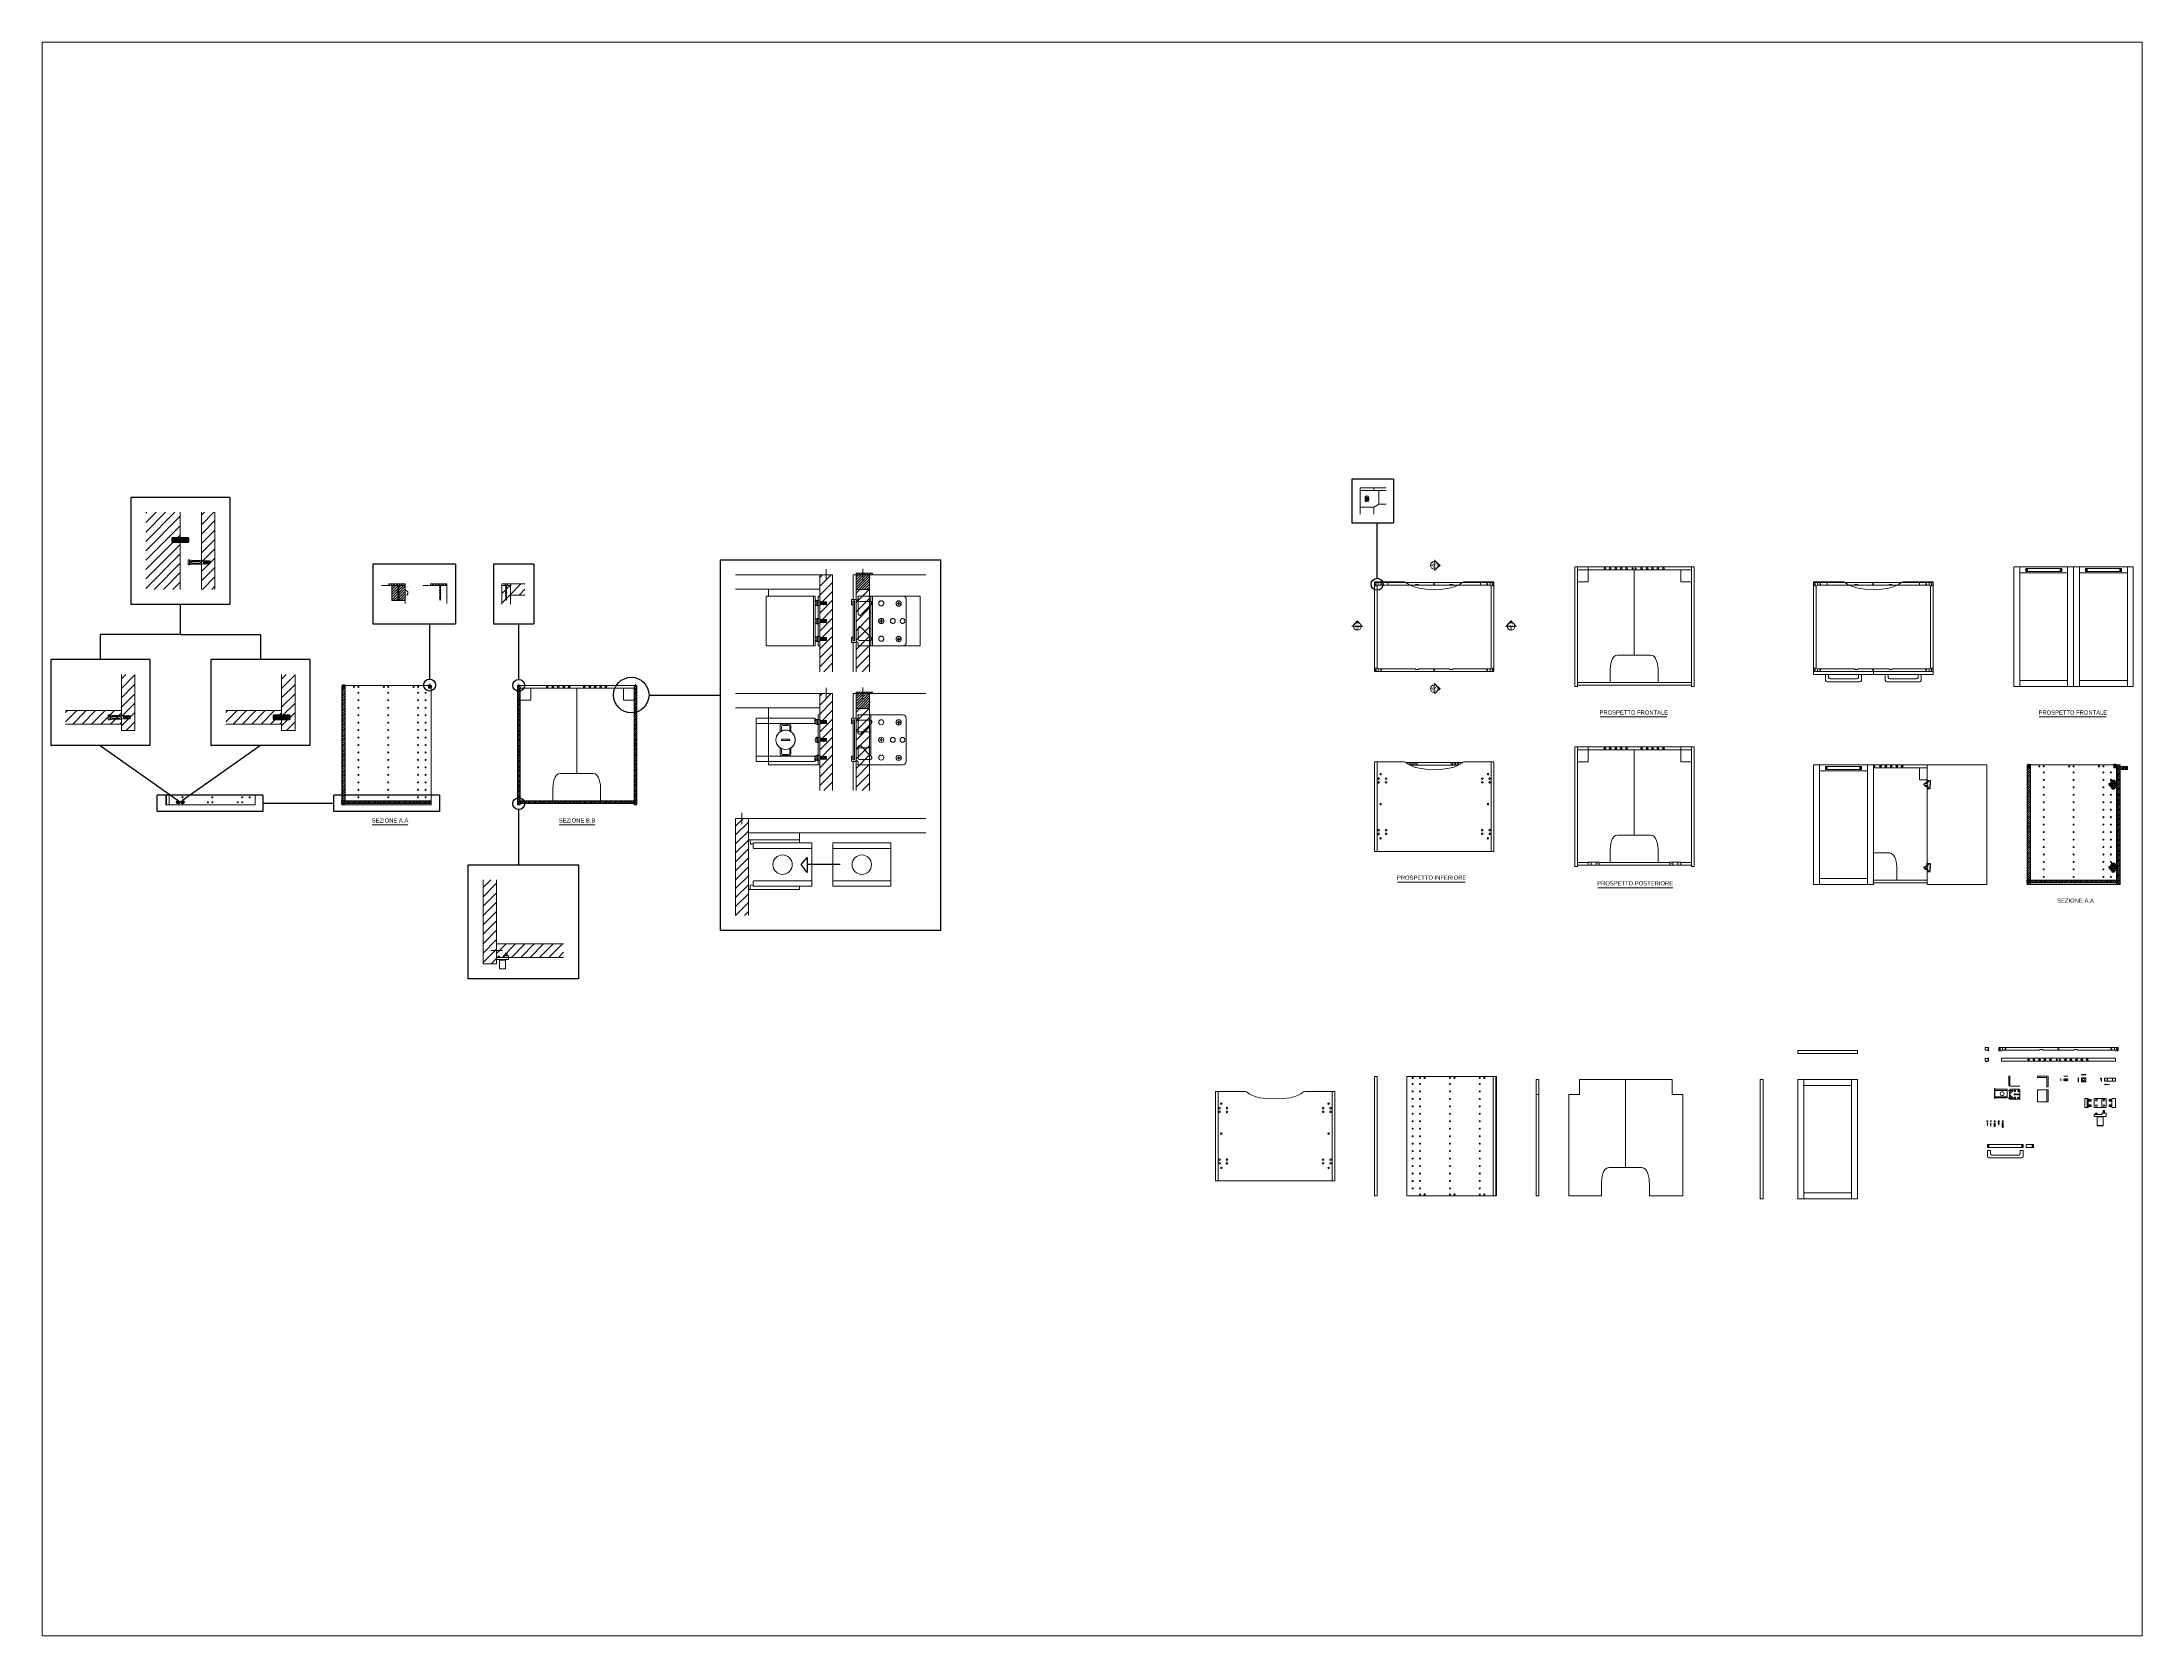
# Paper-space layout 'Layout2' of a CAD drawing. Header units: millimetres. Extents: x 26 to 231, y 20 to 176.
# The model-space entities are those that its viewports show. They can reach past a viewport. Long polylines and large blocks are cut down to what shows.
import ezdxf
from ezdxf.enums import TextEntityAlignment as Align

# ---------------------------------------------------------------- set-up
doc = ezdxf.new("R2010")
doc.units = ezdxf.units.MM
doc.linetypes.add('CENTERX2', pattern=[4, 2.5, -0.5, 0.5, -0.5])
for name, color, linetype, lineweight in [('A-FURN', 8, 'Continuous', 18), ('ante', 9, 'Continuous', 18), ('componenti', 21, 'Continuous', 18), ('G-ANNO-DIM', 3, 'Continuous', 18), ('maniglie', 5, 'Continuous', 18), ('meccanismi', 4, 'Continuous', 18), ('viti', 2, 'Continuous', 18)]:
    doc.layers.add(name, color=color, linetype=linetype, lineweight=lineweight)
doc.layers.add('ingrandimenti', color=6, linetype='Continuous')
doc.styles.add('ARIAL', font='arial.ttf')
doc.styles.add('underline', font='arial.ttf')
pattern_1 = [(225, (3571.7959, -2421.6403), (0.62861793, -0.62861793), [])]
pattern_2 = [(225, (3571.79592, -2421.64033), (0.170624866, -0.170624866), [])]
pattern_3 = [(225, (3547.6365, -2409.539), (3.1430896, -3.1430896), [])]
pattern_4 = [(225, (4701.11565, -2474.8769), (0.62861793, -0.62861793), [])]
pattern_5 = [(225, (4701.11565, -2474.87692), (0.170624866, -0.170624866), [])]

# ---------------------------------------------------------------- blocks, each defined once
blk = doc.blocks.new('section plan')
h = blk.add_hatch(color=256)
h.dxf.hatch_style = 1
h.paths.add_polyline_path([(57, 0), (46, 0, -1), (11, 0), (0, 0), (28, -31)])
blk.add_line((46, 0), (11, 0))
blk.add_circle((28, 0), 17.8)
at = {"style": 'ARIAL'}
for tag, height, p in [('A', 13, (28, 9)), ('A-301', 7, (29, -6))]:
    blk.add_attdef(tag, text='', height=height, dxfattribs=at).set_placement(p, align=Align.MIDDLE_CENTER)
blk = doc.blocks.new('buchi')
at = {"layer": 'meccanismi'}
for p, q in [((2908.1, 1714.9), (2908.1, 1715.8)), ((2908.8, 1715.8), (2908.8, 1714.9))]:
    blk.add_line(p, q, dxfattribs=at)
for points in [[(2908.8, 1715.8), (2908.8, 1716), (2908.1, 1716), (2908.1, 1715.8)], [(2908.1, 1714.9), (2908.1, 1714.6), (2908.8, 1714.6), (2908.8, 1714.9)]]:
    blk.add_open_spline(points, degree=3, dxfattribs=at)

msp = doc.modelspace()

# ---------------------------------------------------------------- hatches: boundary and pattern name
at = {"layer": 'A-FURN'}
h = msp.add_hatch(dxfattribs=at)
h.set_pattern_fill('ANSI31', color=256, scale=1.4, angle=180)
h.set_pattern_definition([(225, (3785.1804, -2388.7583), (3.1430896, -3.1430896), [])])
h.paths.add_polyline_path([(1536.1, 547.5), (1559.2, 547.5), (1559.2, 599.2), (1536.1, 599.2)])
h = msp.add_hatch(dxfattribs=at)
h.set_pattern_fill('ANSI31', color=256, scale=1.4, angle=180)
h.set_pattern_definition([(225, (3880.4073, -2388.7583), (3.1430896, -3.1430896), [])])
h.paths.add_polyline_path([(1573.4, 547.5), (1582.4, 547.5), (1582.4, 599.2), (1573.4, 599.2)])
h = msp.add_hatch(dxfattribs=at)
h.set_pattern_fill('ANSI31', color=256, scale=1.4, angle=180)
h.set_pattern_definition(pattern_3)
edge = h.paths.add_edge_path()
edge.add_spline(control_points=[(1777.2, 546.4), (1777.2, 546.4), (1777.2, 546.3), (1777.2, 546.3)], knot_values=[0, 0, 0, 0, 0.020013, 0.020013, 0.020013, 0.020013], degree=3, periodic=0)
edge.add_line((1777.2, 546.3), (1777.3, 546.3))
edge.add_line((1777.3, 546.3), (1777.3, 545.6))
edge.add_line((1777.3, 545.6), (1777.2, 545.6))
edge.add_spline(control_points=[(1777.2, 545.6), (1777.2, 545.6), (1777.2, 545.5), (1777.2, 545.5)], knot_values=[0, 0, 0, 0, 0.020013, 0.020013, 0.020013, 0.020013], degree=3, periodic=0)
edge.add_line((1777.2, 545.5), (1777.3, 545.5))
edge.add_line((1777.3, 545.5), (1777.3, 544.8))
edge.add_line((1777.3, 544.8), (1777.2, 544.8))
edge.add_spline(control_points=[(1777.2, 544.8), (1777.2, 544.8), (1777.2, 544.7), (1777.2, 544.7)], knot_values=[0, 0, 0, 0, 0.020013, 0.020013, 0.020013, 0.020013], degree=3, periodic=0)
edge.add_line((1777.2, 544.7), (1777.3, 544.7))
edge.add_line((1777.3, 544.7), (1777.3, 544))
edge.add_line((1777.3, 544), (1777.2, 544))
edge.add_spline(control_points=[(1777.2, 544), (1777.2, 544), (1777.2, 543.9), (1777.2, 543.9)], knot_values=[0, 0, 0, 0, 0.020013, 0.020013, 0.020013, 0.020013], degree=3, periodic=0)
edge.add_line((1777.2, 543.9), (1777.3, 543.9))
edge.add_line((1777.3, 543.9), (1777.3, 543.2))
edge.add_line((1777.3, 543.2), (1777.2, 543.2))
edge.add_spline(control_points=[(1777.2, 543.2), (1777.2, 543.2), (1777.2, 543.1), (1777.2, 543.1)], knot_values=[0, 0, 0, 0, 0.020013, 0.020013, 0.020013, 0.020013], degree=3, periodic=0)
edge.add_line((1777.2, 543.1), (1777.3, 543.1))
edge.add_line((1777.3, 543.1), (1777.3, 542.4))
edge.add_line((1777.3, 542.4), (1777.2, 542.4))
edge.add_spline(control_points=[(1777.2, 542.4), (1777.2, 542.4), (1777.2, 542.3), (1777.2, 542.3)], knot_values=[0, 0, 0, 0, 0.020013, 0.020013, 0.020013, 0.020013], degree=3, periodic=0)
edge.add_line((1777.2, 542.3), (1777.3, 542.3))
edge.add_line((1777.3, 542.3), (1777.3, 541.6))
edge.add_line((1777.3, 541.6), (1777.2, 541.6))
edge.add_spline(control_points=[(1777.2, 541.6), (1777.2, 541.6), (1777.2, 541.5), (1777.2, 541.5)], knot_values=[0, 0, 0, 0, 0.020013, 0.020013, 0.020013, 0.020013], degree=3, periodic=0)
edge.add_line((1777.2, 541.5), (1777.3, 541.5))
edge.add_line((1777.3, 541.5), (1777.3, 541))
edge.add_line((1777.3, 541), (1777.4, 540.8))
edge.add_line((1777.4, 540.8), (1777.3, 540.8))
edge.add_spline(control_points=[(1777.3, 540.8), (1777.3, 540.8), (1777.3, 540.7), (1777.3, 540.7)], knot_values=[0, 0, 0, 0, 0.020013, 0.020013, 0.020013, 0.020013], degree=3, periodic=0)
edge.add_line((1777.3, 540.7), (1777.4, 540.7))
edge.add_line((1777.4, 540.7), (1777.6, 540.2))
edge.add_line((1777.6, 540.2), (1777.7, 540.6))
edge.add_line((1777.7, 540.6), (1777.8, 540.6))
edge.add_spline(control_points=[(1777.8, 540.6), (1777.8, 540.6), (1777.8, 540.7), (1777.8, 540.7)], knot_values=[0, 0, 0, 0, 0.02, 0.02, 0.02, 0.02], degree=3, periodic=0)
edge.add_line((1777.8, 540.7), (1777.8, 540.7))
edge.add_line((1777.8, 540.7), (1777.8, 541))
edge.add_line((1777.8, 541), (1777.8, 541.4))
edge.add_line((1777.8, 541.4), (1777.9, 541.4))
edge.add_spline(control_points=[(1777.9, 541.4), (1778, 541.4), (1778, 541.5), (1777.9, 541.5)], knot_values=[0, 0, 0, 0, 0.02, 0.02, 0.02, 0.02], degree=3, periodic=0)
edge.add_line((1777.9, 541.5), (1777.8, 541.5))
edge.add_line((1777.8, 541.5), (1777.8, 542.2))
edge.add_line((1777.8, 542.2), (1777.9, 542.2))
edge.add_spline(control_points=[(1777.9, 542.2), (1778, 542.2), (1778, 542.3), (1777.9, 542.3)], knot_values=[0, 0, 0, 0, 0.02, 0.02, 0.02, 0.02], degree=3, periodic=0)
edge.add_line((1777.9, 542.3), (1777.8, 542.3))
edge.add_line((1777.8, 542.3), (1777.8, 543))
edge.add_line((1777.8, 543), (1777.9, 543))
edge.add_spline(control_points=[(1777.9, 543), (1778, 543), (1778, 543.1), (1777.9, 543.1)], knot_values=[0, 0, 0, 0, 0.02, 0.02, 0.02, 0.02], degree=3, periodic=0)
edge.add_line((1777.9, 543.1), (1777.8, 543.1))
edge.add_line((1777.8, 543.1), (1777.8, 543.8))
edge.add_line((1777.8, 543.8), (1777.9, 543.7))
edge.add_spline(control_points=[(1777.9, 543.8), (1778, 543.7), (1778, 543.8), (1777.9, 543.9)], knot_values=[0, 0, 0, 0, 0.02, 0.02, 0.02, 0.02], degree=3, periodic=0)
edge.add_line((1777.9, 543.9), (1777.8, 543.9))
edge.add_line((1777.8, 543.9), (1777.8, 544.6))
edge.add_line((1777.8, 544.6), (1777.9, 544.5))
edge.add_spline(control_points=[(1777.9, 544.5), (1778, 544.5), (1778, 544.6), (1777.9, 544.6)], knot_values=[0, 0, 0, 0, 0.02, 0.02, 0.02, 0.02], degree=3, periodic=0)
edge.add_line((1777.9, 544.6), (1777.8, 544.7))
edge.add_line((1777.8, 544.7), (1777.8, 545.4))
edge.add_line((1777.8, 545.4), (1777.9, 545.3))
edge.add_spline(control_points=[(1777.9, 545.3), (1778, 545.3), (1778, 545.4), (1777.9, 545.4)], knot_values=[0, 0, 0, 0, 0.02, 0.02, 0.02, 0.02], degree=3, periodic=0)
edge.add_line((1777.9, 545.4), (1777.8, 545.5))
edge.add_line((1777.8, 545.5), (1777.8, 546.1))
edge.add_line((1777.8, 546.1), (1777.9, 546.1))
edge.add_spline(control_points=[(1777.9, 546.1), (1778, 546.1), (1778, 546.2), (1777.9, 546.2)], knot_values=[0, 0, 0, 0, 0.02, 0.02, 0.02, 0.02], degree=3, periodic=0)
edge.add_line((1777.9, 546.2), (1777.8, 546.2))
edge.add_line((1777.8, 546.2), (1777.8, 546.9))
edge.add_line((1777.8, 546.9), (1777.9, 546.9))
edge.add_spline(control_points=[(1777.9, 546.9), (1778, 546.9), (1778, 547), (1777.9, 547)], knot_values=[0, 0, 0, 0, 0.02, 0.02, 0.02, 0.02], degree=3, periodic=0)
edge.add_line((1777.9, 547), (1777.8, 547))
edge.add_line((1777.8, 547), (1777.8, 547.7))
edge.add_line((1777.8, 547.7), (1777.9, 547.7))
edge.add_spline(control_points=[(1777.9, 547.7), (1778, 547.7), (1778, 547.8), (1777.9, 547.8)], knot_values=[0, 0, 0, 0, 0.02, 0.02, 0.02, 0.02], degree=3, periodic=0)
edge.add_line((1777.9, 547.8), (1777.8, 547.8))
edge.add_line((1777.8, 547.8), (1777.8, 548.5))
edge.add_line((1777.8, 548.5), (1777.9, 548.5))
edge.add_spline(control_points=[(1777.9, 548.5), (1778, 548.5), (1778, 548.6), (1777.9, 548.6)], knot_values=[0, 0, 0, 0, 0.02, 0.02, 0.02, 0.02], degree=3, periodic=0)
edge.add_line((1777.9, 548.6), (1777.8, 548.6))
edge.add_line((1777.8, 548.6), (1777.8, 549.3))
edge.add_line((1777.8, 549.3), (1777.9, 549.3))
edge.add_spline(control_points=[(1777.9, 549.3), (1778, 549.3), (1778, 549.4), (1777.9, 549.4)], knot_values=[0, 0, 0, 0, 0.02, 0.02, 0.02, 0.02], degree=3, periodic=0)
edge.add_line((1777.9, 549.4), (1777.8, 549.4))
edge.add_line((1777.8, 549.4), (1777.8, 550.2))
edge.add_line((1777.8, 550.2), (1780.5, 550.2))
edge.add_line((1780.5, 550.2), (1780.5, 543.7))
edge.add_line((1780.5, 543.7), (1780.5, 537.7))
edge.add_arc((1777.6, 550.2), 12.8, 270, 283.0029, ccw=False)
edge.add_arc((1777.6, 550.2), 12.8, 256.9971, 270, ccw=False)
edge.add_line((1774.7, 537.7), (1774.7, 550.2))
edge.add_line((1774.7, 550.2), (1777.3, 550.2))
edge.add_line((1777.3, 550.2), (1777.3, 549.5))
edge.add_line((1777.3, 549.5), (1777.2, 549.5))
edge.add_spline(control_points=[(1777.2, 549.5), (1777.2, 549.5), (1777.2, 549.4), (1777.2, 549.4)], knot_values=[0, 0, 0, 0, 0.020013, 0.020013, 0.020013, 0.020013], degree=3, periodic=0)
edge.add_line((1777.2, 549.4), (1777.3, 549.4))
edge.add_line((1777.3, 549.4), (1777.3, 548.7))
edge.add_line((1777.3, 548.7), (1777.2, 548.7))
edge.add_spline(control_points=[(1777.2, 548.7), (1777.2, 548.8), (1777.2, 548.7), (1777.2, 548.6)], knot_values=[0, 0, 0, 0, 0.020013, 0.020013, 0.020013, 0.020013], degree=3, periodic=0)
edge.add_line((1777.2, 548.6), (1777.3, 548.6))
edge.add_line((1777.3, 548.6), (1777.3, 547.9))
edge.add_line((1777.3, 547.9), (1777.2, 548))
edge.add_spline(control_points=[(1777.2, 548), (1777.2, 548), (1777.2, 547.9), (1777.2, 547.9)], knot_values=[0, 0, 0, 0, 0.020013, 0.020013, 0.020013, 0.020013], degree=3, periodic=0)
edge.add_line((1777.2, 547.9), (1777.3, 547.8))
edge.add_line((1777.3, 547.8), (1777.3, 547.1))
edge.add_line((1777.3, 547.1), (1777.2, 547.2))
edge.add_spline(control_points=[(1777.2, 547.2), (1777.2, 547.2), (1777.2, 547.1), (1777.2, 547.1)], knot_values=[0, 0, 0, 0, 0.020013, 0.020013, 0.020013, 0.020013], degree=3, periodic=0)
edge.add_line((1777.2, 547.1), (1777.3, 547))
edge.add_line((1777.3, 547), (1777.3, 546.4))
edge.add_line((1777.3, 546.4), (1777.2, 546.4))
h = msp.add_hatch(dxfattribs=at)
h.set_pattern_fill('ANSI31', color=256, scale=1.334375, angle=180)
h.set_pattern_definition([(225, (9954.831, -13286.3594), (2.9957573, -2.9957573), [])])
h.paths.add_polyline_path([(1987.7, 492.4), (1996.3, 492.4), (1996.3, 557.4), (1987.7, 557.4)])
h = msp.add_hatch(dxfattribs=at)
h.set_pattern_fill('ANSI31', color=256, scale=1.4, angle=180)
h.set_pattern_definition([(225, (11531.9476, -13967.1985), (3.1430896, -3.1430896), [])])
h.paths.add_polyline_path([(2012.1, 492.4), (2021.1, 492.4), (2021.1, 547.4), (2012.1, 547.4)])
h = msp.add_hatch(dxfattribs=at)
h.set_pattern_fill('ANSI31', color=256, scale=1.4, angle=180)
h.set_pattern_definition([(225, (3826.8456, -2454.3635), (3.1430896, -3.1430896), [])])
h.paths.add_polyline_path([(1519.8, 490.5), (1519.8, 463), (1519.8, 453), (1528.8, 453), (1528.8, 490.5)])
h = msp.add_hatch(dxfattribs=at)
h.set_pattern_fill('ANSI31', color=256, scale=1.4, angle=180)
h.set_pattern_definition([(225, (3934.1767, -2454.3635), (3.1430896, -3.1430896), [])])
h.paths.add_polyline_path([(1627.1, 490.5), (1627.1, 463), (1627.1, 453), (1636.1, 453), (1636.1, 490.5)])
h = msp.add_hatch(dxfattribs=at)
h.set_pattern_fill('ANSI31', color=256, scale=0.28, angle=180)
h.set_pattern_definition(pattern_1)
h.paths.add_polyline_path([(1667.8, 481.3), (1667.8, 405.9), (1669.6, 405.9), (1669.6, 481.3)])
h = msp.add_hatch(dxfattribs=at)
h.set_pattern_fill('ANSI31', color=256, scale=0.28, angle=180)
h.set_pattern_definition([(225, (3535.1065, -2421.6403), (0.62861793, -0.62861793), [])])
h.paths.add_polyline_path([(1785.1, 483.3), (1785.1, 403.3), (1786.9, 403.3), (1786.9, 483.3)])
h.paths.add_polyline_path([(1863.3, 483.3), (1863.3, 403.3), (1865.1, 403.3), (1865.1, 483.3)])
h = msp.add_hatch(dxfattribs=at)
h.set_pattern_fill('ANSI31', color=256, scale=1.399998, angle=180)
h.set_pattern_definition([(225, (9878.7345, -13668.15), (3.1430852, -3.1430852), [])])
h.paths.add_polyline_path([(1482.4, 466.4), (1482.4, 457.4), (1519.8, 457.4), (1519.8, 466.4)])
h = msp.add_hatch(dxfattribs=at)
h.set_pattern_fill('ANSI31', color=256, scale=1.399998, angle=180)
h.set_pattern_definition([(225, (9986.0656, -13668.15), (3.1430852, -3.1430852), [])])
h.paths.add_polyline_path([(1589.7, 466.4), (1589.7, 457.4), (1627.1, 457.4), (1627.1, 466.4)])
h = msp.add_hatch(dxfattribs=at)
h.set_pattern_fill('ANSI31', color=256, scale=1.334375, angle=180)
h.set_pattern_definition([(225, (9954.831, -13365.96), (2.9957573, -2.9957573), [])])
h.paths.add_polyline_path([(1987.7, 412.8), (1996.3, 412.8), (1996.3, 477.8), (1987.7, 477.8)])
h = msp.add_hatch(dxfattribs=at)
h.set_pattern_fill('ANSI31', color=256, scale=1.4, angle=180)
h.set_pattern_definition([(225, (11531.9476, -14046.799), (3.1430896, -3.1430896), [])])
h.paths.add_polyline_path([(2012.1, 412.8), (2021.1, 412.8), (2021.1, 467.8), (2012.1, 467.8)])
h = msp.add_hatch(dxfattribs=at)
h.set_pattern_fill('ANSI31', color=256, scale=0.28, angle=180)
h.set_pattern_definition(pattern_4)
h.paths.add_polyline_path([(2797.1, 428), (2797.1, 352.7), (2798.9, 352.7), (2798.9, 428)])
h = msp.add_hatch(dxfattribs=at)
h.set_pattern_fill('ANSI31', color=256, scale=0.28, angle=180)
h.set_pattern_definition(pattern_1)
h.paths.add_polyline_path([(1667.4, 405.9), (1667.4, 404.1), (1727.4, 404.1), (1727.4, 405.9)])
h = msp.add_hatch(dxfattribs=at)
h.set_pattern_fill('ANSI31', color=256, scale=0.28, angle=180)
h.set_pattern_definition(pattern_1)
h.paths.add_polyline_path([(1667.8, 404.1), (1667.8, 403.3), (1669.6, 403.3), (1669.6, 404.1)])
h = msp.add_hatch(dxfattribs=at)
h.set_pattern_fill('ANSI31', color=256, scale=0.28, angle=180)
h.set_pattern_definition([(225, (3535.1065, -2420.9689), (0.62861793, -0.62861793), [])])
h.paths.add_polyline_path([(1786.9, 405.9), (1786.9, 404.1), (1863.3, 404.1), (1863.3, 405.9), (1840.9, 405.9)])
h = msp.add_hatch(dxfattribs=at)
h.set_pattern_fill('ANSI31', color=256, scale=1.334375, angle=180)
h.set_pattern_definition([(225, (9889.831, -13449.552), (2.9957573, -2.9957573), [])])
h.paths.add_polyline_path([(1931.3, 329.2), (1939.9, 329.2), (1939.9, 394.2), (1931.3, 394.2)])
h = msp.add_hatch(dxfattribs=at)
h.set_pattern_fill('ANSI31', color=256, scale=1.400022, angle=180)
h.set_pattern_definition([(225, (10512.2207, -13828.0594), (3.1431384, -3.1431384), [])])
h.paths.add_polyline_path([(1771.2, 353), (1762.2, 353), (1762.2, 296.7), (1771.2, 296.7)])
h = msp.add_hatch(dxfattribs=at)
h.set_pattern_fill('ANSI31', color=256, scale=0.28, angle=180)
h.set_pattern_definition(pattern_4)
h.paths.add_polyline_path([(2796.7, 352.7), (2796.7, 350.9), (2856.7, 350.9), (2856.7, 352.7)])
h = msp.add_hatch(dxfattribs=at)
h.set_pattern_fill('ANSI31', color=256, scale=0.28, angle=180)
h.set_pattern_definition(pattern_4)
h.paths.add_polyline_path([(2797.1, 350.9), (2797.1, 350), (2798.9, 350), (2798.9, 350.9)])
h = msp.add_hatch(dxfattribs=at)
h.set_pattern_fill('ANSI31', color=256, scale=1.400022, angle=180)
h.set_pattern_definition([(225, (10512.2207, -13824.7024), (3.1431384, -3.1431384), [])])
h.paths.add_polyline_path([(1816.1, 301.1), (1816.1, 310.1), (1771.2, 310.1), (1771.2, 301.1)])
at = {"layer": 'ante'}
h = msp.add_hatch(dxfattribs=at)
h.set_pattern_fill('ANSI31', color=256, scale=0.28)
h.set_pattern_definition([(45, (-269.0865, -138.0032), (-0.62861793, 0.62861793), [])])
h.paths.add_polyline_path([(2859.1, 430), (2857.1, 430), (2857.1, 350), (2859.1, 350)])
at = {"layer": 'maniglie'}
h = msp.add_hatch(dxfattribs=at)
h.set_pattern_fill('ANSI31', color=256, scale=0.28)
h.set_pattern_definition([(45, (-274.0865, -138.0032), (-0.62861793, 0.62861793), [])])
h.paths.add_polyline_path([(2863.4, 429), (2863.1, 429), (2863.1, 427), (2863.3, 427), (2863.4, 427)])
h.paths.add_polyline_path([(2863.6, 429), (2863.4, 429), (2863.4, 427), (2863.6, 427)])
h.paths.add_polyline_path([(2863.8, 429), (2863.6, 429), (2863.6, 427), (2863.8, 427)])
h.paths.add_polyline_path([(2864, 429), (2863.8, 429), (2863.8, 427), (2864, 427)])
h.paths.add_polyline_path([(2864.1, 429), (2864, 429), (2864, 427), (2864.1, 427)])
h.paths.add_polyline_path([(2859.1, 429), (2859.1, 427), (2863.1, 427), (2863.1, 429)])
at = {"layer": 'meccanismi'}
h = msp.add_hatch(dxfattribs=at)
h.set_pattern_fill('ANSI31', color=256, scale=0.380417, angle=180)
h.set_pattern_definition([(225, (10941.962, -13990.3572), (0.85406116, -0.85406116), [])])
h.paths.add_polyline_path([(1705.7, 542.3), (1705.7, 541.6), (1705.2, 541.5), (1705.2, 542.2)])
h.paths.add_polyline_path([(1705.1, 541.5), (1705.1, 541.5), (1705.9, 541.6), (1705.9, 541.6), (1705.9, 541.6), (1705.9, 541.6), (1705.9, 541.6), (1705.9, 541.6), (1705.9, 541.6), (1705.9, 541.6), (1705.9, 541.6), (1705.9, 541.6), (1705.9, 541.6), (1705.9, 541.6), (1705.9, 541.6), (1705.9, 541.6), (1705.9, 541.6), (1705.9, 541.6), (1705.9, 541.6), (1705.9, 541.6), (1705.9, 541.6), (1705.9, 541.6), (1705.9, 541.6), (1705.9, 541.6), (1705.9, 541.6), (1705.9, 541.6), (1705.9, 541.6), (1705.9, 541.5), (1705.9, 541.5), (1705.9, 541.5), (1705.9, 541.5), (1705.9, 541.5), (1705.9, 541.5), (1705.9, 541.5), (1705.9, 541.5), (1705.9, 541.5), (1705.1, 541.4), (1705.1, 541.4), (1705.1, 541.4), (1705.1, 541.4), (1705.1, 541.4), (1705.1, 541.4), (1705.1, 541.4), (1705.1, 541.4), (1705.1, 541.4), (1705.1, 541.4), (1705.1, 541.4), (1705.1, 541.4), (1705.1, 541.4), (1705.1, 541.4), (1705.1, 541.4), (1705.1, 541.4), (1705.1, 541.4), (1705.1, 541.4), (1705.1, 541.4), (1705.1, 541.4), (1705.1, 541.4), (1705.1, 541.4), (1705.1, 541.4), (1705.1, 541.5), (1705.1, 541.5), (1705.1, 541.5), (1705.1, 541.5), (1705.1, 541.5), (1705.1, 541.5), (1705.1, 541.5), (1705.1, 541.5), (1705.1, 541.5)])
h.paths.add_polyline_path([(1705.7, 543.2), (1705.2, 543.1), (1705.2, 543.8), (1705.7, 543.9)])
h.paths.add_polyline_path([(1706.6, 551.2), (1705.7, 550.2), (1710, 550.2), (1710, 551.2)])
h.paths.add_polyline_path([(1705.2, 550.2), (1704.4, 551.2), (1699, 551.2), (1699, 550.2)])
h.paths.add_polyline_path([(1705.7, 549.4), (1705.7, 548.7), (1705.2, 548.6), (1705.2, 549.3)])
h.paths.add_polyline_path([(1705.9, 548.6), (1705.9, 548.6), (1705.1, 548.5), (1705.1, 548.5), (1705.1, 548.5), (1705.1, 548.5), (1705.1, 548.5), (1705.1, 548.5), (1705.1, 548.5), (1705.1, 548.5), (1705.1, 548.5), (1705.1, 548.5), (1705.1, 548.5), (1705.1, 548.5), (1705.1, 548.5), (1705.1, 548.5), (1705.1, 548.5), (1705.1, 548.5), (1705.1, 548.5), (1705.1, 548.5), (1705.1, 548.5), (1705.1, 548.5), (1705.1, 548.5), (1705.1, 548.5), (1705.1, 548.5), (1705.1, 548.6), (1705.1, 548.6), (1705.1, 548.6), (1705.1, 548.6), (1705.1, 548.6), (1705.1, 548.6), (1705.1, 548.6), (1705.1, 548.6), (1705.1, 548.6), (1705.1, 548.6), (1705.1, 548.6), (1705.1, 548.6), (1705.1, 548.6), (1705.1, 548.6), (1705.1, 548.6), (1705.1, 548.6), (1705.1, 548.6), (1705.9, 548.7), (1705.9, 548.7), (1705.9, 548.7), (1705.9, 548.7), (1705.9, 548.7), (1705.9, 548.7), (1705.9, 548.7), (1705.9, 548.7), (1705.9, 548.7), (1705.9, 548.7), (1705.9, 548.7), (1705.9, 548.7), (1705.9, 548.7), (1705.9, 548.7), (1705.9, 548.7), (1705.9, 548.7), (1705.9, 548.7), (1705.9, 548.7), (1705.9, 548.7), (1705.9, 548.7), (1705.9, 548.7), (1705.9, 548.7), (1705.9, 548.7), (1705.9, 548.7), (1705.9, 548.7), (1705.9, 548.7), (1705.9, 548.7), (1705.9, 548.7), (1705.9, 548.7), (1705.9, 548.7), (1705.9, 548.7), (1705.9, 548.7), (1705.9, 548.7), (1705.9, 548.7), (1705.9, 548.7), (1705.9, 548.7), (1705.9, 548.6), (1705.9, 548.6)])
h.paths.add_polyline_path([(1705.2, 547.8), (1705.2, 548.5), (1705.7, 548.6), (1705.7, 547.9)])
h.paths.add_polyline_path([(1705.2, 546.2), (1705.2, 546.9), (1705.7, 547), (1705.7, 546.4)])
h.paths.add_polyline_path([(1705.1, 547), (1705.1, 547), (1705.9, 547.2), (1705.9, 547.2), (1705.9, 547.2), (1705.9, 547.2), (1705.9, 547.2), (1705.9, 547.2), (1705.9, 547.2), (1705.9, 547.2), (1705.9, 547.2), (1705.9, 547.2), (1705.9, 547.2), (1705.9, 547.2), (1705.9, 547.1), (1705.9, 547.1), (1705.9, 547.1), (1705.9, 547.1), (1705.9, 547.1), (1705.9, 547.1), (1705.9, 547.1), (1705.9, 547.1), (1705.9, 547.1), (1705.9, 547.1), (1705.9, 547.1), (1705.9, 547.1), (1705.9, 547.1), (1705.9, 547.1), (1705.9, 547.1), (1705.9, 547.1), (1705.9, 547.1), (1705.9, 547.1), (1705.9, 547.1), (1705.9, 547.1), (1705.9, 547.1), (1705.9, 547.1), (1705.9, 547.1), (1705.9, 547.1), (1705.9, 547.1), (1705.9, 547.1), (1705.9, 547.1), (1705.9, 547.1), (1705.1, 546.9), (1705.1, 546.9), (1705.1, 546.9), (1705.1, 546.9), (1705.1, 546.9), (1705.1, 546.9), (1705.1, 546.9), (1705.1, 546.9), (1705.1, 546.9), (1705.1, 546.9), (1705.1, 546.9), (1705.1, 546.9), (1705.1, 546.9), (1705.1, 546.9), (1705.1, 546.9), (1705.1, 546.9), (1705.1, 546.9), (1705.1, 546.9), (1705.1, 547), (1705.1, 547), (1705.1, 547), (1705.1, 547), (1705.1, 547), (1705.1, 547), (1705.1, 547), (1705.1, 547), (1705.1, 547), (1705.1, 547), (1705.1, 547), (1705.1, 547), (1705.1, 547), (1705.1, 547), (1705.1, 547), (1705.1, 547), (1705.1, 547), (1705.1, 547), (1705.1, 547), (1705.1, 547)])
h.paths.add_polyline_path([(1705.2, 545.4), (1705.7, 545.5), (1705.7, 544.8), (1705.2, 544.7)])
h.paths.add_polyline_path([(1705.2, 549.4), (1705.2, 550.2), (1701, 550.2), (1701, 540.1), (1710, 540.1), (1710, 550.2), (1705.7, 550.2), (1705.7, 549.5)])
h = msp.add_hatch(dxfattribs=at)
h.set_pattern_fill('ANSI31', color=256, scale=1.4, angle=180)
h.set_pattern_definition(pattern_3)
h.paths.add_polyline_path([(1790.4, 551.2, -0.151551), (1788.7, 543.7), (1780.5, 543.7), (1780.5, 550.2), (1777.8, 550.2), (1778.7, 551.2)])
h = msp.add_hatch(dxfattribs=at)
h.set_pattern_fill('ANSI31', color=256, scale=0.38, angle=180)
h.set_pattern_definition([(225, (11531.9476, -13967.1985), (0.85312433, -0.85312433), [])])
h.paths.add_polyline_path([(2012.1, 557.4), (2012.1, 547.4), (2021.1, 547.4), (2021.1, 557.4)])
h.paths.add_polyline_path([(2012.1, 558.4), (2012.1, 557.4), (2021.1, 557.4), (2023.1, 557.4), (2023.1, 558.4)])
h = msp.add_hatch(dxfattribs=at)
h.set_pattern_fill('ANSI31', color=256, scale=0.076, angle=180)
h.set_pattern_definition(pattern_2)
h.paths.add_polyline_path([(1667.8, 483.3), (1667.8, 481.3), (1669.6, 481.3), (1669.6, 483.3)])
h.paths.add_polyline_path([(1667.8, 483.5), (1667.8, 483.3), (1669.6, 483.3), (1670, 483.3), (1670, 483.5)])
h = msp.add_hatch(dxfattribs=at)
h.set_pattern_fill('ANSI31', color=256, scale=0.076, angle=180)
h.set_pattern_definition(pattern_2)
h.paths.add_polyline_path([(1725.6, 483.3), (1725.6, 481.3), (1727.4, 481.3), (1727.4, 483.3)])
h.paths.add_polyline_path([(1725.2, 483.5), (1725.2, 483.3), (1727.4, 483.3), (1727.4, 483.5)])
h = msp.add_hatch(dxfattribs=at)
h.set_pattern_fill('ANSI31', color=256, scale=0.38, angle=180)
h.set_pattern_definition([(225, (11531.9476, -14046.7989), (0.85312433, -0.85312433), [])])
h.paths.add_polyline_path([(2012.1, 477.8), (2012.1, 467.8), (2021.1, 467.8), (2021.1, 477.8)])
h.paths.add_polyline_path([(2012.1, 478.8), (2012.1, 477.8), (2021.1, 477.8), (2023.1, 477.8), (2023.1, 478.8)])
h = msp.add_hatch(dxfattribs=at)
h.set_pattern_fill('ANSI31', color=256, scale=0.076, angle=180)
h.set_pattern_definition(pattern_5)
h.paths.add_polyline_path([(2797.1, 430), (2797.1, 428), (2798.9, 428), (2798.9, 430)])
h.paths.add_polyline_path([(2797.1, 430.2), (2797.1, 430), (2798.9, 430), (2799.3, 430), (2799.3, 430.2)])
h = msp.add_hatch(dxfattribs=at)
h.set_pattern_fill('ANSI31', color=256, scale=0.076, angle=180)
h.set_pattern_definition(pattern_5)
h.paths.add_polyline_path([(2854.9, 430), (2854.9, 428), (2856.7, 428), (2856.7, 430)])
h.paths.add_polyline_path([(2854.5, 430.2), (2854.5, 430), (2856.7, 430), (2856.7, 430.2)])

# ---------------------------------------------------------------- linework, layer by layer
at = {"color": 4}
for p, q in [((2727.9, 417.5), (2729.6, 417.5)), ((2727.9, 416.2), (2729.6, 416.2)), ((2728.6, 417.9), (2729.7, 417.9)), ((2728.6, 415.8), (2729.7, 415.8)), ((2729.7, 417.9), (2729.7, 419.6)), ((2729.7, 419.6), (2731.7, 419.6)), ((2729.7, 415.8), (2729.7, 414.1)), ((2729.7, 414.1), (2731.7, 414.1)), ((2731.7, 419.6), (2731.7, 416.8)), ((2731.7, 414.1), (2731.7, 416.8)), ((2851.7, 417.6), (2856.4, 417.6)), ((2851.7, 416.8), (2851.7, 417.6)), ((2851.7, 416.8), (2851.7, 416.1)), ((2851.7, 416.1), (2856.4, 416.1)), ((2856.4, 417.5), (2857.1, 417.5)), ((2856.4, 416.2), (2857.1, 416.2)), ((2727.9, 361.8), (2729.6, 361.8)), ((2727.9, 360.6), (2729.6, 360.6)), ((2728.6, 362.2), (2729.7, 362.2)), ((2728.6, 360.2), (2729.7, 360.2)), ((2729.7, 362.2), (2729.7, 364)), ((2729.7, 364), (2731.7, 364)), ((2729.7, 360.2), (2729.7, 358.5)), ((2729.7, 358.5), (2731.7, 358.5)), ((2731.7, 364), (2731.7, 361.2)), ((2731.7, 358.5), (2731.7, 361.2)), ((2851.7, 362), (2856.4, 362)), ((2851.7, 361.2), (2851.7, 362)), ((2851.7, 361.2), (2851.7, 360.5)), ((2851.7, 360.5), (2856.4, 360.5)), ((2856.4, 361.8), (2857.1, 361.8)), ((2856.4, 360.6), (2857.1, 360.6))]:
    msp.add_line(p, q, dxfattribs=at)
for points in [[(2852.8, 417.4), (2852.8, 418.6), (2853.5, 418.6)], [(2856.4, 417.8), (2852.8, 417.8), (2852.8, 417.4)], [(2852.8, 416.3), (2852.8, 415.1), (2853.5, 415.1)], [(2856.4, 415.9), (2852.8, 415.9), (2852.8, 416.3)], [(2853.5, 418.6), (2853.5, 419.8), (2855.2, 419.8), (2855.2, 418.6)], [(2853.5, 415.1), (2853.5, 413.9), (2855.2, 413.9), (2855.2, 415.1)], [(2853.7, 419.2), (2853.7, 418.4)], [(2853.7, 414.5), (2853.7, 415.3)], [(2854.2, 418.4), (2854.2, 419.2)], [(2854.2, 415.3), (2854.2, 414.5)], [(2854.5, 419.2), (2854.5, 418.4)], [(2854.5, 414.5), (2854.5, 415.3)], [(2855, 418.4), (2855, 419.2)], [(2855, 415.3), (2855, 414.5)], [(2855.2, 418.6), (2856.4, 418.6)], [(2855.2, 415.1), (2856.4, 415.1)], [(2852.8, 361.7), (2852.8, 363), (2853.5, 363)], [(2856.4, 362.2), (2852.8, 362.2), (2852.8, 361.7)], [(2852.8, 360.7), (2852.8, 359.5), (2853.5, 359.5)], [(2856.4, 360.3), (2852.8, 360.3), (2852.8, 360.7)], [(2853.5, 363), (2853.5, 364.1), (2855.2, 364.1), (2855.2, 363)], [(2853.5, 359.5), (2853.5, 358.3), (2855.2, 358.3), (2855.2, 359.5)], [(2853.7, 363.6), (2853.7, 362.8)], [(2853.7, 358.9), (2853.7, 359.6)], [(2854.2, 362.8), (2854.2, 363.6)], [(2854.2, 359.6), (2854.2, 358.9)], [(2854.5, 363.6), (2854.5, 362.8)], [(2854.5, 358.9), (2854.5, 359.6)], [(2855, 362.8), (2855, 363.6)], [(2855, 359.6), (2855, 358.9)], [(2855.2, 363), (2856.4, 363)], [(2855.2, 359.5), (2856.4, 359.5)]]:
    msp.add_lwpolyline(points, dxfattribs=at)
for centre in [(2730.3, 418.7), (2730.3, 415), (2730.3, 363.1), (2730.3, 359.3)]:
    msp.add_circle(centre, 0.3, dxfattribs=at)
for centre, radius, start, end in [((2729.2, 416.9), 1.18, 122.3859, 149.8981), ((2729.2, 416.8), 1.18, 210.1019, 237.6141), ((2729.6, 416.8), 0.602, 270, 90), ((2852.8, 416.8), 0.523, 90, 180), ((2852.8, 416.8), 0.523, 180, 270), ((2853.5, 418), 0.908, 219.9653, 297.4089), ((2853.5, 415.7), 0.908, 62.5911, 140.0347), ((2853.9, 419.1), 0.244, 13.7815, 166.2185), ((2853.9, 418.5), 0.244, 193.7815, 346.2185), ((2853.9, 415.2), 0.244, 13.7815, 166.2185), ((2853.9, 414.6), 0.244, 193.7815, 346.2185), ((2853.9, 416.8), 0.3, 0, 90), ((2853.9, 416.8), 0.3, 270, 0), ((2854.7, 419.1), 0.244, 13.7815, 166.2185), ((2854.7, 418.5), 0.244, 193.7815, 346.2185), ((2854.7, 415.2), 0.244, 13.7815, 166.2185), ((2854.7, 414.6), 0.244, 193.7815, 346.2185), ((2855.3, 416.8), 0.3, 0, 180), ((2855.3, 416.8), 0.3, 0, 180), ((2855.3, 416.8), 0.3, 180, 0), ((2855.3, 416.8), 0.3, 180, 0), ((2729.2, 361.2), 1.18, 122.3859, 149.8981), ((2729.2, 361.2), 1.18, 210.1019, 237.6141), ((2729.6, 361.2), 0.602, 270, 90), ((2852.8, 361.2), 0.523, 90, 180), ((2852.8, 361.2), 0.523, 180, 270), ((2853.5, 362.3), 0.908, 219.9653, 297.4089), ((2853.5, 360.1), 0.908, 62.5911, 140.0347), ((2853.9, 363.5), 0.244, 13.7815, 166.2185), ((2853.9, 362.9), 0.244, 193.7815, 346.2185), ((2853.9, 359.6), 0.244, 13.7815, 166.2185), ((2853.9, 359), 0.244, 193.7815, 346.2185), ((2853.9, 361.2), 0.3, 0, 90), ((2853.9, 361.2), 0.3, 270, 0), ((2854.7, 363.5), 0.244, 13.7815, 166.2185), ((2854.7, 362.9), 0.244, 193.7815, 346.2185), ((2854.7, 359.6), 0.244, 13.7815, 166.2185), ((2854.7, 358.9), 0.244, 193.7815, 346.2185), ((2855.3, 361.2), 0.3, 0, 180), ((2855.3, 361.2), 0.3, 0, 180), ((2855.3, 361.2), 0.3, 180, 0), ((2855.3, 361.2), 0.3, 180, 0)]:
    msp.add_arc(centre, radius, start, end, dxfattribs=at)
at = {"layer": 'A-FURN'}
for p, q in [((2349.9, 615.7), (2349.9, 597.9)), ((2358.9, 615.7), (2349.9, 615.7)), ((2358.9, 615.7), (2367.3, 615.7)), ((2358.9, 613.7), (2358.9, 615.7)), ((2367.3, 613.7), (2358.9, 613.7)), ((1559.2, 599.2), (1559.2, 547.5)), ((1573.4, 547.4), (1573.4, 599.2)), ((1582.4, 547.4), (1582.4, 599.2)), ((2358.9, 597.9), (2358.9, 602.7)), ((2367.3, 604.7), (2362.4, 604.7)), ((1774.7, 537.7), (1774.7, 550.2)), ((1777.3, 550.2), (1774.7, 550.2)), ((1780.5, 550.2), (1777.8, 550.2)), ((1780.5, 537.7), (1780.5, 550.2)), ((1987.7, 492.4), (1987.7, 557.4)), ((1987.7, 557.4), (1996.3, 557.4)), ((1996.3, 492.4), (1996.3, 557.4)), ((2010.1, 557.4), (2012.1, 557.4)), ((2012.1, 557.4), (2012.1, 492.4)), ((2021.1, 492.4), (2021.1, 557.4)), ((2359.4, 552.6), (2359.4, 492.6)), ((2361.2, 552.6), (2359.4, 552.6)), ((2361.2, 552.6), (2379.4, 552.6)), ((2361.2, 552.2), (2361.2, 552.6)), ((2380.5, 552.2), (2361.2, 552.2)), ((2361.2, 494.8), (2361.2, 550)), ((2383.2, 550.4), (2361.9, 550.4)), ((2436.9, 550.4), (2415.6, 550.4)), ((2437.6, 552.2), (2418.3, 552.2)), ((2419.4, 552.6), (2437.6, 552.6)), ((2439.4, 552.6), (2437.6, 552.6)), ((2437.6, 552.2), (2437.6, 552.6)), ((2437.6, 494.8), (2437.6, 550)), ((2439.4, 492.6), (2439.4, 552.6)), ((2493.7, 562.6), (2493.7, 482.6)), ((2495.5, 482.6), (2495.5, 562.6)), ((2502.7, 552.6), (2495.5, 552.6)), ((2502.7, 562.6), (2502.7, 552.6)), ((2571.9, 482.6), (2571.9, 562.6)), ((2573.7, 482.6), (2573.7, 562.6)), ((2653.7, 552.6), (2653.7, 492.6)), ((2655.5, 552.6), (2653.7, 552.6)), ((2655.5, 552.6), (2673.7, 552.6)), ((2655.5, 552.2), (2655.5, 552.6)), ((2674.8, 552.2), (2655.5, 552.2)), ((2655.5, 494.8), (2655.5, 550)), ((2677.5, 550.4), (2656.2, 550.4)), ((2731.2, 550.4), (2709.9, 550.4)), ((2731.9, 552.2), (2712.5, 552.2)), ((2713.7, 552.6), (2731.9, 552.6)), ((2731.9, 552.2), (2731.9, 552.6)), ((2733.7, 552.6), (2731.9, 552.6)), ((2731.9, 494.8), (2731.9, 550)), ((2733.7, 492.6), (2733.7, 552.6)), ((2787.9, 562.6), (2787.9, 482.6)), ((2867.9, 482.6), (2867.9, 562.6)), ((1953.4, 547.8), (1953.4, 543.1)), ((2437.6, 492.6), (2361.4, 492.6)), ((2517.3, 485.3), (2517.3, 492.6)), ((2522.3, 503.6), (2544.5, 503.6)), ((2549.5, 492.6), (2549.5, 485.3)), ((2731.9, 492.6), (2655.7, 492.6)), ((1519.8, 453), (1519.8, 490.5)), ((1528.8, 453), (1528.8, 490.5)), ((1627.1, 453), (1627.1, 490.5)), ((1636.1, 453), (1636.1, 490.5)), ((1667.4, 483.3), (1667.8, 483.3)), ((1667.8, 483.3), (1667.8, 405.9)), ((1669.6, 405.9), (1669.6, 483.3)), ((1785.1, 483.3), (1785.1, 403.3)), ((1785.1, 483.3), (1786.9, 483.3)), ((1786.9, 403.3), (1786.9, 483.3)), ((1794.1, 481.3), (1794.1, 473.3)), ((1863.3, 403.3), (1863.3, 483.3)), ((1863.3, 483.3), (1865.1, 483.3)), ((1865.1, 403.3), (1865.1, 483.3)), ((2493.7, 482.6), (2495.5, 482.6)), ((2495.5, 485.3), (2571.9, 485.3)), ((2495.5, 485.3), (2517.3, 485.3)), ((2571.9, 483.5), (2495.5, 483.5)), ((2571.9, 482.6), (2571.9, 482.8)), ((2571.9, 482.6), (2573.7, 482.6)), ((2573.7, 482.6), (2571.9, 482.6)), ((1482.4, 466.4), (1519.8, 466.4)), ((1589.7, 466.4), (1627.1, 466.4)), ((1794.1, 473.3), (1786.9, 473.3)), ((1987.7, 412.8), (1987.7, 477.8)), ((1987.7, 477.8), (1996.3, 477.8)), ((1996.3, 412.8), (1996.3, 477.8)), ((2010.1, 477.8), (2012.1, 477.8)), ((2012.1, 477.8), (2012.1, 412.8)), ((2021.1, 412.8), (2021.1, 477.8)), ((1519.8, 457.4), (1482.4, 457.4)), ((1519.8, 453), (1528.8, 453)), ((1528.8, 453), (1519.8, 453)), ((1627.1, 457.4), (1589.7, 457.4)), ((1627.1, 453), (1636.1, 453)), ((1636.1, 453), (1627.1, 453)), ((2493.7, 442), (2493.7, 362)), ((2495.5, 362), (2495.5, 442)), ((2502.7, 442), (2502.7, 432)), ((2571.9, 362), (2571.9, 442)), ((2573.7, 362), (2573.7, 442)), ((1669.6, 424.1), (1669.6, 413.1)), ((1813.8, 424.3), (1835.9, 424.3)), ((2359.4, 372), (2359.4, 432)), ((2361.2, 432), (2379.4, 432)), ((2361.2, 372), (2361.2, 432)), ((2418.3, 431.6), (2380.5, 431.6)), ((2415.6, 429.8), (2383.2, 429.8)), ((2419.4, 432), (2437.6, 432)), ((2437.6, 372), (2437.6, 432)), ((2437.6, 372), (2437.6, 432)), ((2502.7, 432), (2495.5, 432)), ((2653.7, 430), (2653.7, 350)), ((2796.7, 430), (2797.1, 430)), ((2797.1, 430), (2797.1, 352.7)), ((2798.9, 352.7), (2798.9, 430)), ((1549.9, 409.7), (1549.9, 403.3)), ((1551.7, 403.3), (1551.7, 409.7)), ((1808.8, 405.9), (1808.8, 413.3)), ((1840.9, 413.3), (1840.9, 405.9)), ((1667.4, 405.9), (1727.4, 405.9)), ((1667.4, 403.3), (1667.4, 404.1)), ((1667.8, 404.1), (1667.8, 403.3)), ((1669.6, 403.3), (1669.6, 404.1)), ((1785.1, 403.3), (1786.9, 403.3)), ((1786.9, 405.9), (1863.3, 405.9)), ((1786.9, 405.9), (1808.8, 405.9)), ((1863.3, 404.1), (1786.9, 404.1)), ((1863.3, 403.3), (1863.3, 403.5)), ((1863.3, 403.3), (1865.1, 403.3)), ((1865.1, 403.3), (1863.3, 403.3)), ((1931.3, 329.2), (1931.3, 394.2)), ((1939.9, 394.2), (1931.3, 394.2)), ((1939.9, 329.2), (1939.9, 394.2)), ((1974.2, 377.7), (1974.2, 384.6)), ((2522.3, 383), (2544.5, 383)), ((2517.3, 364.7), (2517.3, 372)), ((2549.5, 372), (2549.5, 364.7)), ((2693.4, 371), (2704.5, 371)), ((2798.9, 370.8), (2798.9, 359.8)), ((1762.2, 353), (1762.2, 296.7)), ((1771.2, 296.7), (1771.2, 353)), ((2493.7, 362), (2495.5, 362)), ((2495.5, 364.7), (2502.7, 364.7)), ((2495.5, 364.7), (2502.7, 364.7)), ((2571.9, 362.9), (2495.5, 362.9)), ((2510, 364.7), (2557.3, 364.7)), ((2510, 364.7), (2517.3, 364.7)), ((2549.5, 364.7), (2557.3, 364.7)), ((2564.6, 364.7), (2571.9, 364.7)), ((2564.6, 364.7), (2571.9, 364.7)), ((2571.9, 362), (2571.9, 362.2)), ((2571.9, 362), (2573.7, 362)), ((2573.7, 362), (2571.9, 362)), ((2693.4, 352.7), (2729.7, 352.7)), ((2709.5, 360), (2709.5, 352.7)), ((2796.7, 352.7), (2856.7, 352.7)), ((1974.2, 346.5), (1939.9, 346.5)), ((1974.2, 348.7), (1974.2, 346.5)), ((2653.7, 350), (2655.5, 350)), ((2729.7, 350.9), (2693.4, 350.9)), ((2796.7, 350), (2796.7, 350.9)), ((2797.1, 350.9), (2797.1, 350)), ((2798.9, 350), (2798.9, 350.9)), ((1771.2, 310.1), (1816.1, 310.1)), ((1771.2, 310.1), (1816.1, 310.1)), ((1762.2, 296.7), (1771.2, 296.7)), ((1816.1, 301.1), (1771.2, 301.1))]:
    msp.add_line(p, q, dxfattribs=at)
for points in [[(2358.9, 613.7), (2358.9, 615.7)], [(2358.9, 597.9), (2358.9, 602.7)], [(1710, 550.2), (1694, 550.2)], [(1710, 538.2), (1710, 550.2)], [(1737.8, 550.2), (1721.8, 550.2)], [(1737.8, 538.2), (1737.8, 550.2)], [(1780.5, 550.2), (1780.5, 543.7)], [(1987.7, 557.4), (1987.7, 547.8)], [(2058.9, 557.4), (2010.1, 557.4), (2010.1, 540.9)], [(2361.2, 552.2), (2361.2, 552.6)], [(2361.2, 494.8), (2361.2, 550)], [(2437.6, 552.2), (2437.6, 552.6)], [(2437.6, 494.8), (2437.6, 550)], [(2495.5, 484.6), (2495.5, 552.6)], [(2522.3, 503.6), (2533.4, 503.6), (2533.4, 560.6)], [(2564.7, 560.6), (2564.7, 552.6), (2571.9, 552.6)], [(2571.9, 562.6), (2571.9, 560.6)], [(2571.9, 484.6), (2571.9, 552.6)], [(2655.5, 552.2), (2655.5, 552.6)], [(2655.5, 494.8), (2655.5, 550)], [(2731.9, 552.2), (2731.9, 552.6)], [(2731.9, 494.8), (2731.9, 550)], [(2010.1, 539.8), (2010.1, 513)], [(1987.7, 492.4), (1987.7, 509.7)], [(2010.1, 511.9), (2010.1, 492.4)], [(2359.4, 492.6), (2361.2, 492.6)], [(2437.6, 492.6), (2361.2, 492.6)], [(2439.4, 492.6), (2437.6, 492.6)], [(2653.7, 492.6), (2655.5, 492.6)], [(2731.9, 492.6), (2655.5, 492.6)], [(2733.7, 492.6), (2731.9, 492.6)], [(1627.1, 463), (1627.1, 490.5)], [(1727.4, 483.3), (1667.4, 483.3), (1667.4, 406.1)], [(1667.4, 403.3), (1727.4, 403.3), (1727.4, 483.3)], [(1813.8, 424.3), (1824.9, 424.3), (1824.9, 481.3)], [(1856.1, 481.3), (1856.1, 473.3), (1863.3, 473.3)], [(1863.3, 483.3), (1863.3, 481.3)], [(1519.8, 466.4), (1519.8, 457.4)], [(1627.1, 466.4), (1627.1, 457.4)], [(1786.9, 405.3), (1786.9, 473.3)], [(1863.3, 405.3), (1863.3, 473.3)], [(1953.4, 468.2), (1953.4, 430.1), (1987.7, 430.1)], [(1987.7, 477.8), (1987.7, 468.2)], [(2058.9, 477.8), (2010.1, 477.8), (2010.1, 461.3)], [(2010.1, 460.2), (2010.1, 433.4)], [(2021.1, 452.2), (2012.1, 452.2)], [(2021.9, 452.2), (2021.9, 463.5), (2021.1, 463.5)], [(2021.1, 441.4), (2012.1, 441.4)], [(2522.3, 383), (2533.4, 383), (2533.4, 440)], [(2564.7, 442), (2564.7, 432), (2571.9, 432)], [(2571.9, 442), (2571.9, 440)], [(1987.7, 412.8), (1987.7, 430.1)], [(2010.1, 432.3), (2010.1, 412.8)], [(2359.4, 372), (2361.2, 372), (2361.2, 432), (2359.4, 432)], [(2361.2, 429.8), (2361.2, 431.6)], [(2383.1, 431.6), (2383.1, 429.9)], [(2384.1, 429.8), (2384.1, 431.6)], [(2385.1, 431.6), (2385.1, 429.8)], [(2386.1, 429.8), (2386.1, 431.6)], [(2387.1, 431.6), (2387.1, 429.8)], [(2388.1, 431.6), (2388.1, 429.8)], [(2410.8, 431.7), (2410.8, 429.9)], [(2411.8, 431.7), (2411.8, 429.9)], [(2412.8, 429.9), (2412.8, 431.7)], [(2413.8, 431.7), (2413.8, 429.9)], [(2414.8, 429.8), (2414.8, 431.7)], [(2415.8, 431.7), (2415.8, 429.9)], [(2437.6, 372), (2439.4, 372), (2439.4, 432), (2437.6, 432)], [(2437.6, 429.8), (2437.6, 431.6)], [(2495.5, 364), (2495.5, 432)], [(2571.9, 364), (2571.9, 432)], [(2724.7, 428), (2724.7, 420), (2729.7, 420)], [(2856.7, 430), (2796.7, 430), (2796.7, 352.9)], [(2856.7, 419.6), (2856.7, 430)], [(1549.5, 409.7), (1549.5, 403.3), (1609.5, 403.3), (1609.5, 409.7)], [(2856.7, 364), (2856.7, 414.1)], [(1667.4, 405.9), (1667.4, 404.1), (1727.4, 404.1), (1727.4, 405.9)], [(1667.8, 403.3), (1669.6, 403.3)], [(1939.9, 394.2), (1939.9, 384.6)], [(2437.6, 372), (2361.2, 372)], [(2437.6, 372), (2437.6, 372.9)], [(1771.2, 306.7), (1771.2, 353)], [(2495.5, 364.7), (2502.7, 364.7), (2502.7, 362.9)], [(2796.7, 350), (2856.7, 350), (2856.7, 358.5)], [(2796.7, 352.7), (2796.7, 350.9), (2856.7, 350.9), (2856.7, 352.7)], [(2856.7, 360.6), (2856.7, 360.6)], [(1939.9, 329.2), (1939.9, 346.5)], [(2797.1, 350), (2798.9, 350)]]:
    msp.add_lwpolyline(points, dxfattribs=at)
for centre, radius in [((1675.6, 482.3), 0.35), ((1678.6, 482.3), 0.35), ((1678.6, 478.3), 0.35), ((1695.6, 482.3), 0.4), ((1698.6, 482.3), 0.35), ((1698.6, 478.3), 0.35), ((1715.6, 482.3), 0.4), ((1718.6, 482.3), 0.35), ((1718.6, 478.3), 0.35), ((1723.6, 478.3), 0.35), ((1678.6, 473.3), 0.35), ((1678.6, 468.3), 0.35), ((1698.6, 473.3), 0.35), ((1698.6, 468.3), 0.35), ((1718.6, 473.3), 0.35), ((1718.6, 468.3), 0.35), ((1723.6, 473.3), 0.35), ((1723.6, 468.3), 0.35), ((1678.6, 463.3), 0.35), ((1678.6, 458.3), 0.35), ((1678.6, 453.3), 0.35), ((1698.6, 463.3), 0.35), ((1698.6, 458.3), 0.35), ((1698.6, 453.3), 0.35), ((1718.6, 463.3), 0.35), ((1718.6, 458.3), 0.35), ((1718.6, 453.3), 0.35), ((1723.6, 463.3), 0.35), ((1723.6, 458.3), 0.35), ((1723.6, 453.3), 0.35), ((1678.6, 448.3), 0.35), ((1678.6, 443.3), 0.35), ((1678.6, 438.3), 0.35), ((1698.6, 448.3), 0.35), ((1698.6, 443.3), 0.35), ((1698.6, 438.3), 0.35), ((1718.6, 448.3), 0.35), ((1718.6, 443.3), 0.35), ((1718.6, 438.3), 0.35), ((1723.6, 448.3), 0.35), ((1723.6, 443.3), 0.35), ((1723.6, 438.3), 0.35), ((1678.6, 433.3), 0.35), ((1678.6, 428.3), 0.35), ((1678.6, 423.3), 0.35), ((1698.6, 433.3), 0.35), ((1698.6, 428.3), 0.35), ((1698.6, 423.3), 0.35), ((1718.6, 433.3), 0.35), ((1718.6, 428.3), 0.35), ((1718.6, 423.3), 0.35), ((1723.6, 433.3), 0.35), ((1723.6, 428.3), 0.35), ((1723.6, 423.3), 0.35), ((2363.5, 423.8), 0.5), ((2435.4, 423.8), 0.5), ((2804.9, 429), 0.35), ((2807.9, 429), 0.35), ((2807.9, 425), 0.35), ((2824.9, 429), 0.4), ((2827.9, 429), 0.35), ((2827.9, 425), 0.35), ((2844.9, 429), 0.4), ((2847.9, 429), 0.35), ((2847.9, 425), 0.35), ((2852.9, 425), 0.35), ((1560.7, 408.3), 0.35), ((1580.7, 408.3), 0.35), ((1600.7, 408.3), 0.35), ((1605.7, 408.3), 0.35), ((1678.6, 418.3), 0.35), ((1678.6, 413.3), 0.35), ((1678.6, 408.3), 0.35), ((1698.6, 418.3), 0.35), ((1698.6, 413.3), 0.35), ((1698.6, 408.3), 0.35), ((1718.6, 418.3), 0.35), ((1718.6, 413.3), 0.35), ((1718.6, 408.3), 0.35), ((1723.6, 418.3), 0.35), ((1723.6, 413.3), 0.35), ((1723.6, 408.3), 0.35), ((2362.2, 420.8), 0.552), ((2362.2, 418.3), 0.552), ((2367.2, 420.8), 0.552), ((2367.2, 418.3), 0.552), ((2431.6, 420.8), 0.552), ((2431.6, 418.3), 0.552), ((2436.6, 420.8), 0.552), ((2436.6, 418.3), 0.552), ((2807.9, 420), 0.35), ((2807.9, 415), 0.35), ((2807.9, 410), 0.35), ((2827.9, 420), 0.35), ((2827.9, 415), 0.35), ((2827.9, 410), 0.35), ((2847.9, 420), 0.35), ((2847.9, 415), 0.35), ((2847.9, 410), 0.35), ((2852.9, 420), 0.35), ((2852.9, 410), 0.35), ((1557.7, 405), 0.35), ((1560.7, 405), 0.35), ((1577.7, 405), 0.35), ((1580.7, 405), 0.35), ((1597.7, 405), 0.35), ((1600.7, 405), 0.35), ((2363.5, 403.7), 0.5), ((2435.4, 403.7), 0.5), ((2807.9, 405), 0.35), ((2807.9, 400), 0.35), ((2807.9, 395), 0.35), ((2827.9, 405), 0.35), ((2827.9, 400), 0.35), ((2827.9, 395), 0.35), ((2847.9, 405), 0.35), ((2847.9, 400), 0.35), ((2847.9, 395), 0.35), ((2852.9, 405), 0.35), ((2852.9, 400), 0.35), ((2852.9, 395), 0.35), ((2362.2, 386.3), 0.552), ((2362.2, 383.8), 0.552), ((2363.5, 380.8), 0.5), ((2367.2, 386.3), 0.552), ((2367.2, 383.8), 0.552), ((2431.6, 386.3), 0.552), ((2431.6, 383.8), 0.552), ((2435.4, 380.8), 0.5), ((2436.6, 386.3), 0.552), ((2436.6, 383.8), 0.552), ((2807.9, 390), 0.35), ((2807.9, 385), 0.35), ((2807.9, 380), 0.35), ((2827.9, 390), 0.35), ((2827.9, 385), 0.35), ((2827.9, 380), 0.35), ((2847.9, 390), 0.35), ((2847.9, 385), 0.35), ((2847.9, 380), 0.35), ((2852.9, 390), 0.35), ((2852.9, 385), 0.35), ((2852.9, 380), 0.35), ((2807.9, 375), 0.35), ((2807.9, 370), 0.35), ((2827.9, 375), 0.35), ((2827.9, 370), 0.35), ((2847.9, 375), 0.35), ((2847.9, 370), 0.35), ((2852.9, 375), 0.35), ((2852.9, 370), 0.35), ((2807.9, 365), 0.35), ((2807.9, 360), 0.35), ((2807.9, 355), 0.35), ((2827.9, 365), 0.35), ((2827.9, 360), 0.35), ((2827.9, 355), 0.35), ((2847.9, 365), 0.35), ((2847.9, 360), 0.35), ((2847.9, 355), 0.35), ((2852.9, 365), 0.35), ((2852.9, 355), 0.35)]:
    msp.add_circle(centre, radius, dxfattribs=at)
for points in [[(2379.4, 552.6), (2381.8, 552.6), (2382, 547.6), (2399.4, 547.6)], [(2673.7, 552.6), (2676, 552.6), (2676.3, 547.6), (2693.7, 547.6)], [(2522.3, 503.6), (2518.3, 503.6), (2517.3, 496.6), (2517.3, 492.6)], [(2544.5, 503.6), (2548.5, 503.6), (2549.5, 496.6), (2549.5, 492.6)], [(1813.8, 424.3), (1809.7, 424.3), (1808.8, 417.3), (1808.8, 413.3)], [(1835.9, 424.3), (1840, 424.3), (1840.9, 417.3), (1840.9, 413.3)], [(2379.4, 432), (2381.8, 432), (2382, 427), (2399.4, 427)], [(2522.3, 383), (2518.3, 383), (2517.3, 376.1), (2517.3, 372)], [(2544.5, 383), (2548.5, 383), (2549.5, 376.1), (2549.5, 372)], [(2704.5, 371), (2708.5, 371), (2709.5, 364.1), (2709.5, 360)], [(1943.4, 352.3), (1943.3, 352.3), (1943.1, 352.1), (1943.1, 352)]]:
    msp.add_open_spline(points, degree=3, dxfattribs=at)
for points in [[(2399.4, 547.6), (2416.8, 547.6), (2417, 552.6), (2419.4, 552.6), (2419.4, 552.6), (2419.4, 552.6), (2419.4, 552.6), (2419.4, 552.6), (2419.4, 552.6), (2419.4, 552.6)], [(2693.7, 547.6), (2711, 547.6), (2711.3, 552.6), (2713.7, 552.6), (2713.7, 552.6), (2713.7, 552.6), (2713.7, 552.6), (2713.7, 552.6), (2713.7, 552.6), (2713.7, 552.6)], [(2399.4, 427), (2416.8, 427), (2417, 432), (2419.4, 432), (2419.4, 432), (2419.4, 432), (2419.4, 432), (2419.4, 432), (2419.4, 432), (2419.4, 432)]]:
    msp.add_open_spline(points, degree=3, knots=[0, 0, 0, 0, 7.071068, 7.071068, 7.071068, 7.071074, 7.071074, 7.071074, 7.071154, 7.071154, 7.071154, 7.071154], dxfattribs=at)
at = {"layer": 'ante'}
for points in [[(2787.9, 482.6), (2827.9, 482.6), (2827.9, 562.6), (2787.9, 562.6), (2787.9, 482.6)], [(2791.9, 482.6), (2791.9, 562.6)], [(2823.9, 558.6), (2791.9, 558.6)], [(2827.9, 562.6), (2823.9, 562.6)], [(2823.9, 562.6), (2823.9, 482.6)], [(2827.9, 482.6), (2867.9, 482.6), (2867.9, 562.6), (2827.9, 562.6), (2827.9, 482.6)], [(2831.9, 482.6), (2831.9, 562.6)], [(2863.9, 558.6), (2831.9, 558.6)], [(2867.9, 562.6), (2863.9, 562.6)], [(2863.9, 562.6), (2863.9, 482.6)], [(2653.7, 490.6), (2733.7, 490.6), (2733.7, 492.6), (2653.7, 492.6), (2653.7, 490.6)], [(2693.7, 490.6), (2693.7, 492.6)], [(2823.9, 486.6), (2791.9, 486.6)], [(2863.9, 486.6), (2831.9, 486.6)], [(2653.7, 350), (2693.7, 350), (2693.7, 430), (2653.7, 430), (2653.7, 350)], [(2657.7, 350), (2657.7, 430)], [(2689.7, 426), (2657.7, 426)], [(2693.7, 430), (2689.7, 430)], [(2689.7, 430), (2689.7, 350)], [(2729.7, 350), (2769.7, 350), (2769.7, 430), (2729.7, 430)], [(2729.7, 430), (2729.7, 417.4)], [(2769.7, 430), (2765.7, 430)], [(2859.1, 430), (2859.1, 350), (2857.1, 350), (2857.1, 430), (2859.1, 430)], [(2729.7, 416.3), (2729.7, 361.8)], [(2689.7, 354), (2657.7, 354)], [(2729.7, 360.6), (2729.7, 350)], [(2683.1, 238.8), (2643.1, 238.8), (2643.1, 236.8)], [(2643.1, 236.8), (2683.1, 236.8)], [(2683.1, 236.8), (2683.1, 238.8)], [(2619.9, 219.3), (2619.9, 139.3), (2617.9, 139.3), (2617.9, 219.3), (2619.9, 219.3)], [(2643.1, 139.3), (2683.1, 139.3), (2683.1, 219.3), (2643.1, 219.3), (2643.1, 139.3)], [(2647.1, 139.3), (2647.1, 219.3)], [(2679.1, 215.3), (2647.1, 215.3)], [(2683.1, 219.3), (2679.1, 219.3)], [(2679.1, 219.3), (2679.1, 139.3)], [(2683.1, 219.3), (2683.1, 139.3)], [(2679.1, 143.3), (2647.1, 143.3)]]:
    msp.add_lwpolyline(points, dxfattribs=at)
at = {"layer": 'componenti'}
for p, q in [((2252.8, 151.3), (2252.8, 211.3)), ((2254.6, 211.3), (2272.8, 211.3)), ((2254.6, 151.3), (2254.6, 211.3)), ((2312.8, 211.3), (2331, 211.3)), ((2331, 151.3), (2331, 211.3)), ((2331, 151.3), (2331, 211.3)), ((2361.2, 221.3), (2361.2, 141.3)), ((2439, 221.3), (2439, 141.3)), ((2440.8, 141.3), (2440.8, 221.3)), ((2467.8, 141.3), (2467.8, 219.3)), ((2469.6, 209.3), (2467.8, 209.3)), ((2516.5, 160.3), (2538.6, 160.3)), ((2441.2, 141.3), (2440.8, 141.3)), ((2489.6, 141.3), (2511.5, 141.3)), ((2511.5, 141.3), (2511.5, 149.3)), ((2543.6, 149.3), (2543.6, 141.3)), ((2543.6, 141.3), (2566, 141.3))]:
    msp.add_line(p, q, dxfattribs=at)
for points in [[(2252.8, 151.3), (2254.6, 151.3), (2254.6, 211.3), (2252.8, 211.3)], [(2331, 151.3), (2332.8, 151.3), (2332.8, 211.3), (2331, 211.3)], [(2361.2, 141.3), (2359.4, 141.3), (2359.4, 221.3)], [(2359.4, 221.3), (2361.2, 221.3)], [(2381.2, 141.3), (2441.2, 141.3), (2441.2, 221.3), (2381.2, 221.3), (2381.2, 141.3)], [(2440.8, 221.3), (2439, 221.3)], [(2467.8, 219.3), (2469.6, 219.3), (2469.6, 141.3), (2467.8, 141.3)], [(2496.8, 219.3), (2496.8, 209.3), (2489.6, 209.3)], [(2496.8, 219.3), (2558.8, 219.3)], [(2516.5, 160.3), (2527.6, 160.3), (2527.6, 219.3)], [(2558.8, 219.3), (2558.8, 209.3), (2566, 209.3)], [(2254.6, 209.1), (2254.6, 210.9)], [(2331, 209.1), (2331, 210.9)], [(2489.6, 141.3), (2489.6, 209.3)], [(2566, 141.3), (2566, 209.3)], [(2331, 151.3), (2254.6, 151.3)], [(2331, 151.3), (2331, 152.1)]]:
    msp.add_lwpolyline(points, dxfattribs=at)
for centre, radius in [((2385, 220.3), 0.35), ((2385, 216.3), 0.35), ((2385, 211.3), 0.35), ((2390, 220.3), 0.35), ((2390, 216.3), 0.35), ((2390, 211.3), 0.35), ((2393, 220.3), 0.4), ((2410, 220.3), 0.35), ((2410, 216.3), 0.35), ((2410, 211.3), 0.35), ((2413, 220.3), 0.4), ((2430, 220.3), 0.35), ((2430, 216.3), 0.35), ((2430, 211.3), 0.35), ((2433, 220.3), 0.4), ((2255.6, 200.1), 0.552), ((2255.6, 197.6), 0.552), ((2256.8, 203.1), 0.5), ((2260.6, 200.1), 0.552), ((2260.6, 197.6), 0.552), ((2325, 200.1), 0.552), ((2325, 197.6), 0.552), ((2328.7, 203.1), 0.5), ((2330, 200.1), 0.552), ((2330, 197.6), 0.552), ((2385, 206.3), 0.35), ((2385, 201.3), 0.35), ((2390, 206.3), 0.35), ((2390, 201.3), 0.35), ((2410, 206.3), 0.35), ((2410, 201.3), 0.35), ((2430, 206.3), 0.35), ((2430, 201.3), 0.35), ((2256.8, 183), 0.5), ((2328.7, 183), 0.5), ((2385, 196.3), 0.35), ((2385, 191.3), 0.35), ((2385, 186.3), 0.35), ((2390, 196.3), 0.35), ((2390, 191.3), 0.35), ((2390, 186.3), 0.35), ((2410, 196.3), 0.35), ((2410, 191.3), 0.35), ((2410, 186.3), 0.35), ((2430, 196.3), 0.35), ((2430, 191.3), 0.35), ((2430, 186.3), 0.35), ((2385, 181.3), 0.35), ((2385, 176.3), 0.35), ((2385, 171.3), 0.35), ((2390, 181.3), 0.35), ((2390, 176.3), 0.35), ((2390, 171.3), 0.35), ((2410, 181.3), 0.35), ((2410, 176.3), 0.35), ((2410, 171.3), 0.35), ((2430, 181.3), 0.35), ((2430, 176.3), 0.35), ((2430, 171.3), 0.35), ((2255.6, 165.6), 0.552), ((2255.6, 163.1), 0.552), ((2256.8, 160.1), 0.5), ((2260.6, 165.6), 0.552), ((2260.6, 163.1), 0.552), ((2325, 165.6), 0.552), ((2325, 163.1), 0.552), ((2328.7, 160.1), 0.5), ((2330, 165.6), 0.552), ((2330, 163.1), 0.552), ((2385, 166.3), 0.35), ((2385, 161.3), 0.35), ((2385, 156.3), 0.35), ((2390, 166.3), 0.35), ((2390, 161.3), 0.35), ((2390, 156.3), 0.35), ((2410, 166.3), 0.35), ((2410, 161.3), 0.35), ((2410, 156.3), 0.35), ((2430, 166.3), 0.35), ((2430, 161.3), 0.35), ((2430, 156.3), 0.35), ((2385, 151.3), 0.35), ((2385, 146.3), 0.35), ((2390, 151.3), 0.35), ((2390, 146.3), 0.35), ((2390, 142.3), 0.35), ((2393, 142.3), 0.4), ((2410, 151.3), 0.35), ((2410, 146.3), 0.35), ((2410, 142.3), 0.35), ((2413, 142.3), 0.4), ((2430, 151.3), 0.35), ((2430, 146.3), 0.35), ((2430, 142.3), 0.35), ((2433, 142.3), 0.35)]:
    msp.add_circle(centre, radius, dxfattribs=at)
for points in [[(2272.8, 211.3), (2275.1, 211.3), (2275.4, 206.3), (2292.8, 206.3)], [(2516.5, 160.3), (2512.4, 160.3), (2511.5, 153.3), (2511.5, 149.3)], [(2538.6, 160.3), (2542.7, 160.3), (2543.6, 153.3), (2543.6, 149.3)]]:
    msp.add_open_spline(points, degree=3, dxfattribs=at)
msp.add_open_spline([(2292.8, 206.3), (2310.1, 206.3), (2310.4, 211.3), (2312.8, 211.3), (2312.8, 211.3), (2312.8, 211.3), (2312.8, 211.3), (2312.8, 211.3), (2312.8, 211.3), (2312.8, 211.3)], degree=3, knots=[0, 0, 0, 0, 7.071068, 7.071068, 7.071068, 7.071074, 7.071074, 7.071074, 7.071154, 7.071154, 7.071154, 7.071154], dxfattribs=at)
at = {"layer": 'G-ANNO-DIM'}
for p, q in [((2510.6, 462.1), (2555.4, 462.1)), ((2804.8, 462.1), (2849.7, 462.1)), ((1687.9, 389.8), (1711.8, 389.8)), ((1813.2, 389.8), (1837.1, 389.8)), ((2374.9, 351.5), (2420.1, 351.5)), ((2509.1, 347.7), (2559.4, 347.7))]:
    msp.add_line(p, q, dxfattribs=at)
at = {"layer": 'ingrandimenti'}
for p, q in [((1592.4, 609.2), (1592.4, 537.4)), ((1538.8, 500.5), (1538.8, 443)), ((1646.1, 500.5), (1646.1, 443))]:
    msp.add_line(p, q, dxfattribs=at)
for points in [[(2344.2, 621.5), (2344.2, 592.1), (2372.2, 592.1)], [(2372.2, 621.5), (2344.2, 621.5)], [(2372.2, 621.5), (2372.2, 592.1)], [(1526.1, 609.2), (1526.1, 537.4)], [(1592.4, 609.2), (1526.1, 609.2)], [(2361.2, 555), (2361.2, 592.1)], [(1688.3, 564.4), (1688.3, 524.4), (1743.6, 524.4)], [(1743.6, 564.4), (1688.3, 564.4)], [(1743.6, 564.4), (1743.6, 524.4)], [(1769, 564.4), (1769, 524.4), (1796.1, 524.4)], [(1796.1, 564.4), (1769, 564.4)], [(1796.1, 564.4), (1796.1, 524.4)], [(1921.3, 319.2), (1921.3, 567.4)], [(1921.3, 567.4), (2068.9, 567.4)], [(2068.9, 319.2), (2068.9, 567.4)], [(1559.2, 537.4), (1559.2, 517.4), (1505.6, 517.4), (1505.6, 500.5)], [(1592.4, 537.4), (1526.1, 537.4)], [(1726.5, 487.5), (1726.5, 524.4)], [(1786, 487.3), (1786, 524.4)], [(1559.2, 517.4), (1612.9, 517.4), (1612.9, 500.5)], [(1472.4, 500.5), (1472.4, 443)], [(1538.8, 500.5), (1472.4, 500.5)], [(1579.7, 500.5), (1579.7, 443)], [(1646.1, 500.5), (1579.7, 500.5)], [(1873.2, 476.8), (1921.3, 476.8)], [(1538.8, 443), (1472.4, 443)], [(1505.6, 443), (1557.7, 406.1)], [(1612.9, 443), (1560.7, 406.1)], [(1646.1, 443), (1579.7, 443)], [(1614.6, 409.7), (1614.6, 398.9), (1543.7, 398.9), (1543.7, 409.7)], [(1614.6, 409.7), (1543.7, 409.7)], [(1732.9, 409.7), (1732.9, 398.9), (1662, 398.9), (1662, 409.7)], [(1732.9, 409.7), (1662, 409.7)], [(1614.6, 404.3), (1662, 404.3)], [(1786, 363), (1786, 400.1)], [(1979.3, 368), (1979.3, 357.9), (1975.2, 363.2), (1979.3, 368)], [(2001.3, 363.2), (1979.3, 363.2)], [(1921.3, 319.2), (2068.9, 319.2)]]:
    msp.add_lwpolyline(points, dxfattribs=at)
msp.add_lwpolyline([(1752.2, 286.7), (1752.2, 363), (1826.1, 363), (1826.1, 286.7)], close=True, dxfattribs=at)
for centre, radius in [((2361.2, 551), 4), ((1726.3, 483.5), 4), ((1786, 483.3), 4), ((1861.4, 476.8), 11.9), ((1786, 404.1), 4), ((1557.7, 405), 1.05), ((1560.7, 405), 1.05)]:
    msp.add_circle(centre, radius, dxfattribs=at)
at = {"layer": 'maniglie'}
for p, q in [((2795.9, 561.6), (2819.9, 561.6)), ((2795.9, 561.6), (2795.9, 559.6)), ((2795.9, 561.6), (2796.9, 561.6)), ((2795.9, 561.6), (2796, 561.6)), ((2795.9, 559.6), (2796.9, 559.6)), ((2796, 561.6), (2796, 559.6)), ((2796.2, 559.6), (2796.2, 561.6)), ((2796.2, 559.6), (2796.5, 559.6)), ((2796.5, 559.6), (2796.5, 561.6)), ((2796.9, 559.6), (2796.9, 561.6)), ((2818.9, 559.6), (2818.9, 561.6)), ((2819.9, 559.6), (2818.9, 559.6)), ((2819.3, 559.6), (2819.3, 561.6)), ((2819.6, 559.6), (2819.3, 559.6)), ((2819.6, 559.6), (2819.6, 561.6)), ((2819.8, 561.6), (2819.8, 559.6)), ((2819.9, 561.6), (2819.9, 559.6)), ((2835.9, 561.6), (2859.9, 561.6)), ((2835.9, 561.6), (2835.9, 559.6)), ((2835.9, 561.6), (2836.9, 561.6)), ((2835.9, 561.6), (2836, 561.6)), ((2835.9, 559.6), (2836.9, 559.6)), ((2836, 561.6), (2836, 559.6)), ((2836.2, 559.6), (2836.2, 561.6)), ((2836.2, 559.6), (2836.5, 559.6)), ((2836.5, 559.6), (2836.5, 561.6)), ((2836.9, 559.6), (2836.9, 561.6)), ((2858.9, 559.6), (2858.9, 561.6)), ((2859.9, 561.6), (2858.9, 561.6)), ((2859.9, 559.6), (2858.9, 559.6)), ((2859.3, 559.6), (2859.3, 561.6)), ((2859.6, 559.6), (2859.3, 559.6)), ((2859.6, 559.6), (2859.6, 561.6)), ((2859.9, 561.6), (2859.8, 561.6)), ((2859.8, 561.6), (2859.8, 559.6)), ((2859.9, 561.6), (2859.9, 559.6)), ((2661.7, 490.6), (2661.7, 486.6)), ((2663.7, 490.6), (2661.7, 490.6)), ((2662.7, 485.6), (2684.7, 485.6)), ((2663.7, 488.6), (2663.7, 490.6)), ((2682.7, 487.6), (2664.7, 487.6)), ((2685.7, 490.6), (2683.7, 490.6)), ((2683.7, 490.6), (2683.7, 488.6)), ((2685.7, 486.6), (2685.7, 490.6)), ((2701.7, 490.6), (2701.7, 486.6)), ((2703.7, 490.6), (2701.7, 490.6)), ((2702.7, 485.6), (2724.7, 485.6)), ((2703.7, 488.6), (2703.7, 490.6)), ((2722.7, 487.6), (2704.7, 487.6)), ((2723.7, 490.6), (2723.7, 488.6)), ((2725.7, 490.6), (2723.7, 490.6)), ((2725.7, 486.6), (2725.7, 490.6)), ((2661.7, 429), (2685.7, 429)), ((2661.7, 429), (2661.7, 427)), ((2661.7, 429), (2662.7, 429)), ((2661.7, 429), (2661.8, 429)), ((2661.8, 429), (2661.8, 427)), ((2662, 427), (2662, 429)), ((2662.3, 427), (2662.3, 429)), ((2662.7, 427), (2662.7, 429)), ((2684.7, 427), (2684.7, 429)), ((2685.1, 427), (2685.1, 429)), ((2685.4, 427), (2685.4, 429)), ((2685.6, 429), (2685.6, 427)), ((2685.7, 429), (2685.7, 427)), ((2863.1, 427), (2863.1, 429)), ((2863.1, 427), (2863.3, 427)), ((2863.4, 427), (2863.4, 429)), ((2863.6, 429), (2863.6, 427)), ((2863.8, 427), (2863.8, 429)), ((2864, 429), (2864, 427)), ((2864.1, 429), (2864.1, 427)), ((2770.1, 173.7), (2770.1, 175.7)), ((2770.1, 175.7), (2771.1, 175.7)), ((2794.1, 173.7), (2770.1, 173.7)), ((2770.1, 173.7), (2771.1, 173.7)), ((2770.1, 173.7), (2770.2, 173.7)), ((2770.1, 171.7), (2770.1, 167.7)), ((2772.1, 171.7), (2770.1, 171.7)), ((2770.2, 173.7), (2770.2, 175.7)), ((2770.4, 175.7), (2770.4, 173.7)), ((2770.4, 175.7), (2770.7, 175.7)), ((2770.7, 175.7), (2770.7, 173.7)), ((2771.1, 175.7), (2771.1, 173.7)), ((2772.1, 169.7), (2772.1, 171.7)), ((2794.1, 171.7), (2792.1, 171.7)), ((2792.1, 171.7), (2792.1, 169.7)), ((2793.1, 175.7), (2793.1, 173.7)), ((2794.1, 175.7), (2793.1, 175.7)), ((2794.1, 173.7), (2793.1, 173.7)), ((2793.8, 175.7), (2793.5, 175.7)), ((2793.5, 175.7), (2793.5, 173.7)), ((2793.8, 175.7), (2793.8, 173.7)), ((2794, 173.7), (2794, 175.7)), ((2794.1, 173.7), (2794, 173.7)), ((2794.1, 173.7), (2794.1, 175.7)), ((2794.1, 167.7), (2794.1, 171.7)), ((2800.1, 173.7), (2800.1, 175.7)), ((2800.1, 173.7), (2800.3, 173.7)), ((2800.4, 173.7), (2800.4, 175.7)), ((2800.7, 175.7), (2800.7, 173.7)), ((2800.9, 173.7), (2800.9, 175.7)), ((2801, 175.7), (2801, 173.7)), ((2801.1, 175.7), (2801.1, 173.7)), ((2771.1, 166.7), (2793.1, 166.7)), ((2791.1, 168.7), (2773.1, 168.7))]:
    msp.add_line(p, q, dxfattribs=at)
for points in [[(2819.9, 559.6), (2795.9, 559.6)], [(2796.9, 561.6), (2796.9, 559.6)], [(2796.9, 561.6), (2796.9, 559.6)], [(2796.9, 561.6), (2796.9, 559.6)], [(2859.9, 559.6), (2835.9, 559.6)], [(2836.9, 561.6), (2836.9, 559.6)], [(2836.9, 561.6), (2836.9, 559.6)], [(2836.9, 561.6), (2836.9, 559.6)], [(2685.7, 427), (2661.7, 427)], [(2662.7, 429), (2662.7, 427)], [(2662.7, 429), (2662.7, 427)], [(2662.7, 429), (2662.7, 427)], [(2859.1, 429), (2859.1, 430)], [(2864.1, 429), (2864.1, 427), (2859.1, 427)], [(2859.1, 429), (2864.1, 429)], [(2859.1, 429), (2859.1, 427)], [(2864.1, 427), (2864.1, 429)], [(2770.1, 175.7), (2794.1, 175.7)], [(2793.1, 173.7), (2793.1, 175.7)], [(2793.1, 173.7), (2793.1, 175.7)], [(2793.1, 173.7), (2793.1, 175.7)], [(2796.1, 173.7), (2796.1, 175.7), (2801.1, 175.7)], [(2801.1, 175.7), (2801.1, 173.7), (2796.1, 173.7)], [(2801.1, 173.7), (2801.1, 175.7)]]:
    msp.add_lwpolyline(points, dxfattribs=at)
for points in [[(2662.7, 485.6), (2662.2, 485.6), (2661.7, 486.1), (2661.7, 486.6)], [(2664.7, 487.6), (2664.2, 487.6), (2663.7, 488.1), (2663.7, 488.6)], [(2682.7, 487.6), (2683.1, 487.6), (2683.7, 488.1), (2683.7, 488.6)], [(2684.7, 485.6), (2685.1, 485.6), (2685.7, 486.1), (2685.7, 486.6)], [(2702.7, 485.6), (2702.2, 485.6), (2701.7, 486.1), (2701.7, 486.6)], [(2704.7, 487.6), (2704.2, 487.6), (2703.7, 488.1), (2703.7, 488.6)], [(2722.7, 487.6), (2723.1, 487.6), (2723.7, 488.1), (2723.7, 488.6)], [(2724.7, 485.6), (2725.1, 485.6), (2725.7, 486.1), (2725.7, 486.6)], [(2773.1, 168.7), (2772.6, 168.7), (2772.1, 169.2), (2772.1, 169.7)], [(2791.1, 168.7), (2791.6, 168.7), (2792.1, 169.2), (2792.1, 169.7)], [(2771.1, 166.7), (2770.6, 166.7), (2770.1, 167.2), (2770.1, 167.7)], [(2793.1, 166.7), (2793.6, 166.7), (2794.1, 167.2), (2794.1, 167.7)]]:
    msp.add_open_spline(points, degree=3, dxfattribs=at)
at = {"layer": 'meccanismi'}
for p, q in [((2349.9, 613.7), (2349.9, 602.7)), ((2349.9, 613.7), (2367.3, 613.7)), ((2353.2, 608.7), (2353.2, 609.6)), ((2353.2, 606.8), (2353.2, 607.8)), ((2355.5, 608.7), (2355.5, 609.6)), ((2355.5, 606.8), (2355.5, 607.8)), ((2358.9, 613.7), (2367.3, 613.7)), ((2349.9, 602.7), (2358.9, 602.7)), ((2362.4, 604.7), (2358.9, 602.7)), ((1774.7, 551.2), (1776.5, 551.2)), ((1778.7, 551.2), (1790.4, 551.2)), ((1987.7, 557.4), (1931.3, 557.4)), ((2359.4, 552.2), (2359.4, 550)), ((2359.4, 552.2), (2399.4, 552.2)), ((2359.4, 550), (2361.2, 550)), ((2360.1, 550.8), (2360.1, 551.4)), ((2360.5, 550.8), (2360.5, 551.4)), ((2361.2, 552.2), (2437.6, 552.2)), ((2361.9, 550.4), (2361.2, 550)), ((2363.7, 550.8), (2363.7, 551.4)), ((2364.1, 550.8), (2364.1, 551.4)), ((2368.4, 550.4), (2368.4, 552.2)), ((2388.9, 550.4), (2388.9, 550.9)), ((2388.9, 550.4), (2399.4, 550.4)), ((2399.2, 550.8), (2399.2, 551.4)), ((2439.4, 552.2), (2399.4, 552.2)), ((2409.9, 550.4), (2399.4, 550.4)), ((2399.6, 550.8), (2399.6, 551.4)), ((2409.9, 550.4), (2409.9, 550.9)), ((2430.4, 550.4), (2430.4, 552.2)), ((2434.7, 550.8), (2434.7, 551.4)), ((2435.1, 550.8), (2435.1, 551.4)), ((2436.9, 550.4), (2437.6, 550)), ((2439.4, 550), (2437.6, 550)), ((2438.3, 550.8), (2438.3, 551.4)), ((2438.7, 550.8), (2438.7, 551.4)), ((2439.4, 552.2), (2439.4, 550)), ((2573.7, 562.6), (2493.7, 562.6)), ((2653.7, 552.2), (2653.7, 550)), ((2653.7, 552.2), (2693.7, 552.2)), ((2653.7, 550), (2655.5, 550)), ((2654.3, 550.8), (2654.3, 551.4)), ((2654.8, 550.8), (2654.8, 551.4)), ((2655.5, 552.2), (2731.9, 552.2)), ((2656.2, 550.4), (2655.5, 550)), ((2657.9, 550.8), (2657.9, 551.4)), ((2658.4, 550.8), (2658.4, 551.4)), ((2662.7, 550.4), (2662.7, 552.2)), ((2683.2, 550.4), (2683.2, 550.9)), ((2683.2, 550.4), (2693.7, 550.4)), ((2693.4, 550.8), (2693.4, 551.4)), ((2733.7, 552.2), (2693.7, 552.2)), ((2704.2, 550.4), (2693.7, 550.4)), ((2693.9, 550.8), (2693.9, 551.4)), ((2704.2, 550.4), (2704.2, 550.9)), ((2724.7, 550.4), (2724.7, 552.2)), ((2728.9, 550.8), (2728.9, 551.4)), ((2729.4, 550.8), (2729.4, 551.4)), ((2731.2, 550.4), (2731.9, 550)), ((2733.7, 550), (2731.9, 550)), ((2732.5, 550.8), (2732.5, 551.4)), ((2733, 550.8), (2733, 551.4)), ((2733.7, 552.2), (2733.7, 550)), ((1951.7, 543.1), (1951.7, 509.7)), ((1983.6, 543.1), (1983.6, 512.7)), ((1984.7, 509.7), (1984.7, 543.1)), ((1986.6, 543.1), (1986.6, 512.7)), ((1987.7, 543.1), (1986.6, 543.1)), ((1987.7, 543.1), (1986.6, 543.1)), ((2008.9, 537.6), (2008.9, 540.3)), ((2009.7, 537.3), (2009.1, 537.3)), ((2009.1, 537.3), (2009.7, 537.3)), ((2011.6, 540.9), (2009.4, 540.9)), ((2011.6, 540.9), (2009.4, 540.9)), ((2009.9, 537.6), (2009.9, 539.5)), ((2010.2, 539.8), (2010.8, 539.8)), ((2011, 513.2), (2011, 539.5)), ((2012.1, 512.4), (2012.1, 540.3)), ((2043.5, 543.1), (2021.1, 543.1)), ((2021.1, 509.7), (2021.1, 543.1)), ((2023, 543.1), (2023, 512.7)), ((2054.9, 543.1), (2054.9, 509.7)), ((1951.7, 509.7), (1984.7, 509.7)), ((1983.6, 512.7), (1983.6, 509.7)), ((1986.6, 512.7), (1986.6, 509.7)), ((1986.6, 509.7), (1987.7, 509.7)), ((2008.9, 515.2), (2008.9, 512.4)), ((2009.7, 515.5), (2009.1, 515.5)), ((2009.1, 515.5), (2009.7, 515.5)), ((2011.6, 511.9), (2009.4, 511.9)), ((2009.9, 515.2), (2009.9, 513.2)), ((2010.2, 513), (2010.8, 513)), ((2043.5, 509.7), (2021.1, 509.7)), ((2054.9, 509.7), (2021.9, 509.7)), ((2023, 512.7), (2023, 509.7)), ((2359.4, 492.6), (2359.4, 494.8)), ((2359.4, 494.8), (2361.2, 494.8)), ((2359.4, 492.6), (2399.4, 492.6)), ((2360.1, 493.4), (2360.1, 494)), ((2360.5, 493.4), (2360.5, 494)), ((2361.9, 494.4), (2361.2, 494.8)), ((2363.7, 493.4), (2363.7, 494)), ((2364.1, 493.4), (2364.1, 494)), ((2388.9, 494.4), (2388.9, 493.9)), ((2388.9, 494.4), (2399.4, 494.4)), ((2399.2, 493.4), (2399.2, 494)), ((2409.9, 494.4), (2399.4, 494.4)), ((2439.4, 492.6), (2399.4, 492.6)), ((2399.6, 493.4), (2399.6, 494)), ((2409.9, 494.4), (2409.9, 493.9)), ((2434.7, 493.4), (2434.7, 494)), ((2435.1, 493.4), (2435.1, 494)), ((2436.9, 494.4), (2437.6, 494.8)), ((2439.4, 494.8), (2437.6, 494.8)), ((2438.3, 493.4), (2438.3, 494)), ((2438.7, 493.4), (2438.7, 494)), ((2439.4, 492.6), (2439.4, 494.8)), ((2653.7, 492.6), (2653.7, 494.8)), ((2653.7, 494.8), (2655.5, 494.8)), ((2653.7, 492.6), (2693.7, 492.6)), ((2654.3, 493.4), (2654.3, 494)), ((2654.8, 493.4), (2654.8, 494)), ((2656.2, 494.4), (2655.5, 494.8)), ((2657.9, 493.4), (2657.9, 494)), ((2658.4, 493.4), (2658.4, 494)), ((2683.2, 494.4), (2683.2, 493.9)), ((2683.2, 494.4), (2693.7, 494.4)), ((2693.4, 493.4), (2693.4, 494)), ((2704.2, 494.4), (2693.7, 494.4)), ((2733.7, 492.6), (2693.7, 492.6)), ((2693.9, 493.4), (2693.9, 494)), ((2704.2, 494.4), (2704.2, 493.9)), ((2728.9, 493.4), (2728.9, 494)), ((2729.4, 493.4), (2729.4, 494)), ((2731.2, 494.4), (2731.9, 494.8)), ((2733.7, 494.8), (2731.9, 494.8)), ((2732.5, 493.4), (2732.5, 494)), ((2733, 493.4), (2733, 494)), ((2733.7, 492.6), (2733.7, 494.8)), ((1863.3, 483.3), (1786.9, 483.3)), ((1987.7, 477.8), (1931.3, 477.8)), ((1984.2, 461.3), (1953.4, 461.3)), ((1961.2, 456.5), (1961.2, 452.2)), ((1962, 455.7), (1962, 452.6)), ((1967.6, 455.7), (1967.6, 452.6)), ((1968.4, 456.5), (1968.4, 452.2)), ((1986.6, 463.5), (1986.6, 433.1)), ((1987.7, 463.5), (1986.6, 463.5)), ((1987.7, 463.5), (1986.6, 463.5)), ((1987.7, 430.1), (1987.7, 463.5)), ((2008.9, 458), (2008.9, 460.7)), ((2009.7, 457.7), (2009.1, 457.7)), ((2009.1, 457.7), (2009.7, 457.7)), ((2011.6, 461.3), (2009.4, 461.3)), ((2011.6, 461.3), (2009.4, 461.3)), ((2009.9, 458), (2009.9, 459.9)), ((2010.2, 460.2), (2010.8, 460.2)), ((2011, 433.6), (2011, 459.9)), ((2012.1, 432.8), (2012.1, 460.7)), ((2043.5, 463.5), (2021.1, 463.5)), ((2045.7, 446.8), (2045.7, 461.3)), ((1961.2, 437), (1961.2, 441.4)), ((1962, 437.9), (1962, 440.9)), ((1964.8, 447.2), (1962.2, 447.2)), ((1964.8, 447.2), (1967.4, 447.2)), ((1967.6, 437.9), (1967.6, 440.9)), ((1968.4, 437), (1968.4, 441.4)), ((2045.7, 446.8), (2045.7, 432.3)), ((2573.7, 442), (2493.7, 442)), ((1984.2, 432.3), (1953.4, 432.3)), ((1986.6, 433.1), (1986.6, 430.1)), ((1987.7, 430.1), (1986.6, 430.1)), ((1986.6, 430.1), (1987.7, 430.1)), ((2008.9, 435.6), (2008.9, 432.8)), ((2009.7, 435.9), (2009.1, 435.9)), ((2009.1, 435.9), (2009.7, 435.9)), ((2011.6, 432.3), (2009.4, 432.3)), ((2009.9, 435.6), (2009.9, 433.6)), ((2010.2, 433.4), (2010.8, 433.4)), ((2043.5, 430.1), (2021.1, 430.1)), ((2729.7, 430), (2693.4, 430)), ((2857.1, 419.6), (2856.4, 419.6)), ((2856.4, 419.6), (2856.4, 417.5)), ((2856.4, 416.2), (2856.4, 414.1)), ((2856.4, 414.1), (2857.1, 414.1)), ((2857.1, 414.1), (2857.1, 419.6)), ((1667.2, 406.1), (1667.8, 406.1)), ((1667.8, 405.9), (1667.8, 406.1)), ((1939.9, 394.2), (2058.9, 394.2)), ((1939.9, 379.9), (1941, 379.9)), ((1939.9, 346.5), (1939.9, 379.9)), ((1939.9, 379.9), (1941, 379.9)), ((1941, 379.9), (1941.2, 376.9)), ((1943.4, 377.7), (1974.2, 377.7)), ((1974.2, 379.9), (1974.2, 377.7)), ((2035.3, 377.7), (1996.5, 377.7)), ((1996.5, 348.7), (1996.5, 377.4)), ((1996.5, 374.1), (2035.3, 374.1)), ((2035.3, 374.1), (2035.3, 377.7)), ((2035.3, 374.1), (2035.3, 352.3)), ((1996.5, 352.3), (2035.3, 352.3)), ((2035.3, 352.3), (2035.3, 348.7)), ((2502.7, 364.9), (2510, 364.9)), ((2502.7, 362.9), (2502.7, 364.9)), ((2510, 362.9), (2502.7, 362.9)), ((2504.7, 364.9), (2504.7, 362.9)), ((2508, 364.9), (2508, 362.9)), ((2510, 364.9), (2510, 362.9)), ((2557.3, 364.9), (2564.6, 364.9)), ((2557.3, 362.9), (2557.3, 364.9)), ((2564.6, 362.9), (2557.3, 362.9)), ((2559.3, 364.9), (2559.3, 362.9)), ((2562.6, 364.9), (2562.6, 362.9)), ((2564.6, 364.9), (2564.6, 362.9)), ((2796.5, 352.9), (2797.1, 352.9)), ((2797.1, 352.7), (2797.1, 352.9)), ((2857.1, 364), (2856.4, 364)), ((2856.4, 364), (2856.4, 361.8)), ((2856.4, 360.6), (2856.4, 358.5)), ((2856.4, 358.5), (2857.1, 358.5)), ((2857.1, 358.5), (2857.1, 364)), ((1939.9, 346.5), (1941, 346.5)), ((1941, 346.5), (1939.9, 346.5)), ((1941, 349.5), (1941, 346.5)), ((1943.4, 348.7), (1974.2, 348.7)), ((2035.3, 348.7), (1996.5, 348.7)), ((1776.2, 301.1), (1771.2, 301.1)), ((1772.1, 301.8), (1773.2, 301.8)), ((1772.1, 301.8), (1772.1, 301.1)), ((1773, 301.9), (1772.3, 301.9)), ((1772.3, 301.9), (1772.3, 301.9)), ((1772.3, 301.8), (1772.3, 301.1)), ((1772.4, 301.1), (1772.4, 301.8)), ((1772.6, 301.8), (1772.6, 301.1)), ((1772.7, 301.1), (1772.7, 301.8)), ((1772.9, 301.8), (1772.9, 301.1)), ((1773, 301.1), (1773, 301.8)), ((1773.2, 301.8), (1773.2, 301.1)), ((1773.2, 299.3), (1777.1, 299.3)), ((1773.2, 299.3), (1773.2, 293.5)), ((1773.4, 299.3), (1773.4, 299.6)), ((1773.8, 299.6), (1776.5, 299.6)), ((1779.2, 302), (1776.2, 302)), ((1776.2, 302), (1776.2, 301.1)), ((1776.9, 299.3), (1776.9, 299.6)), ((1777.1, 303.6), (1778.2, 303.6)), ((1777.1, 303.6), (1777.1, 302)), ((1778, 303.8), (1777.3, 303.8)), ((1777.3, 303.8), (1777.3, 303.8)), ((1777.3, 303.6), (1777.3, 302)), ((1777.4, 302), (1777.4, 303.6)), ((1777.6, 303.6), (1777.6, 302)), ((1777.7, 302), (1777.7, 303.6)), ((1777.9, 303.6), (1777.9, 302)), ((1778, 302), (1778, 303.6)), ((1778.2, 303.6), (1778.2, 302)), ((1779.2, 302), (1779.2, 299.6)), ((1773.2, 293.5), (1777.1, 293.5)), ((1773.4, 293.3), (1776.9, 293.3)), ((2777.7, 240.7), (2777.7, 238.5)), ((2777.7, 240.7), (2817.7, 240.7)), ((2778.3, 239.3), (2778.3, 239.9)), ((2778.8, 239.3), (2778.8, 239.9)), ((2781.9, 239.3), (2781.9, 239.9)), ((2782.4, 239.3), (2782.4, 239.9)), ((2807.2, 238.9), (2807.2, 239.4)), ((2817.4, 239.3), (2817.4, 239.9)), ((2857.7, 240.7), (2817.7, 240.7)), ((2817.9, 239.3), (2817.9, 239.9)), ((2828.2, 238.9), (2828.2, 239.4)), ((2852.9, 239.3), (2852.9, 239.9)), ((2853.4, 239.3), (2853.4, 239.9)), ((2856.5, 239.3), (2856.5, 239.9)), ((2857, 239.3), (2857, 239.9)), ((2857.7, 240.7), (2857.7, 238.5)), ((2777.7, 238.5), (2779.5, 238.5)), ((2780.2, 238.9), (2779.5, 238.5)), ((2855.9, 233.5), (2779.5, 233.5)), ((2807.2, 238.9), (2817.7, 238.9)), ((2828.2, 238.9), (2817.7, 238.9)), ((2855.2, 238.9), (2855.9, 238.5)), ((2857.7, 238.5), (2855.9, 238.5)), ((2774.8, 213.2), (2775, 213.2)), ((2774.8, 206.5), (2774.8, 213.2)), ((2774.8, 213.2), (2775, 213.2)), ((2775, 213.2), (2775, 206.5)), ((2775.5, 212.7), (2783.3, 212.7)), ((2783.3, 212.7), (2783.3, 209.8)), ((2784.4, 221.6), (2785.1, 221.6)), ((2784.4, 221.6), (2784.4, 215.3)), ((2785.1, 215.3), (2784.4, 215.3)), ((2784.4, 211.6), (2784.4, 212.1)), ((2784.6, 211.5), (2784.5, 211.5)), ((2784.5, 211.5), (2784.6, 211.5)), ((2785, 212.2), (2784.6, 212.2)), ((2785, 212.2), (2784.6, 212.2)), ((2784.7, 211.6), (2784.7, 212)), ((2784.7, 212), (2784.8, 212)), ((2784.9, 221.6), (2785.1, 221.6)), ((2784.9, 206.7), (2784.9, 212)), ((2785.1, 221.6), (2785.1, 215.3)), ((2785.1, 206.6), (2785.1, 212.1)), ((2785.3, 214.9), (2791.8, 214.9)), ((2785.3, 214.7), (2785.3, 214.9)), ((2785.3, 214.7), (2791.8, 214.7)), ((2791.4, 212.7), (2785.3, 212.7)), ((2791.4, 214.7), (2791.4, 214.9)), ((2791.8, 214.7), (2791.8, 214.9)), ((2791.8, 209.3), (2791.8, 212.2)), ((2803.7, 221.6), (2810.9, 221.6)), ((2803.7, 212.4), (2803.7, 204.4)), ((2803.7, 212.4), (2810.9, 212.4)), ((2810.9, 204.4), (2810.9, 212.4)), ((2821.5, 219.5), (2822, 219.5)), ((2821.5, 218.6), (2822, 218.6)), ((2821.6, 219.4), (2822, 219.4)), ((2821.6, 218.7), (2822, 218.7)), ((2822.6, 219.1), (2822.6, 219.4)), ((2822.6, 219.1), (2822.6, 218.8)), ((2823.9, 219.5), (2823.4, 219.5)), ((2823.8, 219.4), (2823.4, 219.4)), ((2823.8, 218.7), (2823.4, 218.7)), ((2823.9, 218.6), (2823.4, 218.6)), ((2831, 220.1), (2830.9, 220.1)), ((2831, 218.1), (2830.9, 218.1)), ((2831.1, 220.4), (2831, 220.4)), ((2831, 220.4), (2831, 220.1)), ((2831, 218.1), (2831, 217.7)), ((2831, 217.7), (2831.1, 217.7)), ((2833.1, 222.6), (2836, 222.6)), ((2833.1, 222.6), (2833.1, 222.4)), ((2833.1, 222.5), (2836, 222.5)), ((2836, 222.4), (2833.1, 222.4)), ((2833.1, 220.1), (2833.1, 218.1)), ((2836, 222.6), (2836, 222.4)), ((2846.4, 220.1), (2845.8, 220.1)), ((2846, 220.1), (2846, 219.9)), ((2848.6, 220.1), (2855.9, 220.1)), ((2848.6, 218.1), (2848.6, 220.1)), ((2855.9, 218.1), (2848.6, 218.1)), ((2850.6, 220.1), (2850.6, 218.1)), ((2853.9, 220.1), (2853.9, 218.1)), ((2855.9, 220.1), (2855.9, 218.1)), ((2774.8, 206.5), (2775, 206.5)), ((2775, 206.5), (2774.8, 206.5)), ((2775.5, 206.9), (2783.3, 206.9)), ((2783.3, 207), (2783.3, 209.8)), ((2784.4, 207.1), (2784.4, 206.6)), ((2784.6, 207.2), (2784.5, 207.2)), ((2784.5, 207.2), (2784.6, 207.2)), ((2785, 206.4), (2784.6, 206.4)), ((2785, 206.4), (2784.6, 206.4)), ((2784.7, 207.1), (2784.7, 206.7)), ((2784.7, 206.7), (2784.8, 206.7)), ((2791.4, 206), (2785.3, 206)), ((2791.8, 209.3), (2791.8, 206.4)), ((2803.7, 204.4), (2810.9, 204.4)), ((2837.7, 200.6), (2835.4, 200.6)), ((2837.6, 205.9), (2836.9, 205.9)), ((2836.9, 205.8), (2837.6, 205.8)), ((2837.6, 205.8), (2836.9, 205.8)), ((2837.6, 205.6), (2836.9, 205.6)), ((2836.9, 205.6), (2837.6, 205.6)), ((2836.9, 205.5), (2837.6, 205.5)), ((2837.6, 205.5), (2836.9, 205.5)), ((2837.6, 205.3), (2836.9, 205.3)), ((2836.9, 205.3), (2837.6, 205.3)), ((2836.9, 205.2), (2837.6, 205.2)), ((2837.6, 205.2), (2836.9, 205.2)), ((2837.6, 205), (2836.9, 205)), ((2836.9, 205), (2837.6, 205)), ((2837.6, 204.8), (2836.9, 204.8)), ((2837.6, 202.3), (2836.9, 202.3)), ((2836.9, 202.2), (2837.6, 202.2)), ((2837.6, 202.2), (2836.9, 202.2)), ((2836.9, 202), (2837.6, 202)), ((2837.6, 202), (2836.9, 202)), ((2836.9, 201.9), (2837.6, 201.9)), ((2837.6, 201.9), (2836.9, 201.9)), ((2836.9, 201.7), (2837.6, 201.7)), ((2837.6, 201.7), (2836.9, 201.7)), ((2836.9, 201.6), (2837.6, 201.6)), ((2837.6, 201.6), (2836.9, 201.6)), ((2836.9, 201.4), (2837.6, 201.4)), ((2837.6, 201.4), (2836.9, 201.4)), ((2837.6, 201.2), (2836.9, 201.2)), ((2837.6, 205.9), (2837.6, 204.8)), ((2837.6, 202.3), (2837.6, 201.2)), ((2839.4, 205.9), (2837.7, 205.9)), ((2839.4, 205.8), (2837.7, 205.8)), ((2837.7, 205.6), (2839.4, 205.6)), ((2839.4, 205.5), (2837.7, 205.5)), ((2837.7, 205.3), (2839.4, 205.3)), ((2839.4, 205.2), (2837.7, 205.2)), ((2837.7, 205), (2839.4, 205)), ((2839.4, 204.8), (2837.7, 204.8)), ((2839.4, 202.3), (2837.7, 202.3)), ((2837.7, 201.4), (2837.7, 202.2)), ((2837.7, 202.2), (2837.7, 202.2)), ((2839.4, 202.2), (2837.7, 202.2)), ((2837.7, 202), (2839.4, 202)), ((2839.4, 201.9), (2837.7, 201.9)), ((2837.7, 201.7), (2839.4, 201.7)), ((2839.4, 201.6), (2837.7, 201.6)), ((2837.7, 201.4), (2839.4, 201.4)), ((2839.4, 201.2), (2837.7, 201.2)), ((2839.4, 205.9), (2839.4, 204.8)), ((2839.4, 202.3), (2839.4, 201.2)), ((2839.6, 205), (2839.6, 205.8)), ((2839.6, 205.8), (2839.6, 205.8)), ((2839.6, 201.4), (2839.6, 202.2)), ((2839.6, 202.2), (2839.6, 202.2)), ((2841.7, 200.6), (2841.7, 206.6)), ((2849.7, 206.6), (2841.7, 206.6)), ((2841.7, 200.6), (2849.7, 200.6)), ((2847.6, 198.4), (2848.7, 198.4)), ((2847.6, 198.4), (2847.6, 196.8)), ((2848.6, 198.6), (2847.8, 198.6)), ((2847.8, 198.6), (2847.8, 198.6)), ((2847.8, 198.4), (2847.8, 196.8)), ((2847.9, 196.8), (2847.9, 198.4)), ((2848.1, 198.4), (2848.1, 196.8)), ((2848.2, 196.8), (2848.2, 198.4)), ((2848.4, 198.4), (2848.4, 196.8)), ((2848.6, 196.8), (2848.6, 198.4)), ((2848.7, 198.4), (2848.7, 196.8)), ((2849.7, 200.6), (2849.7, 206.6)), ((2851.7, 205.8), (2851.7, 205)), ((2851.7, 205), (2851.7, 205)), ((2851.7, 202.2), (2851.7, 201.4)), ((2851.7, 201.4), (2851.7, 201.4)), ((2851.8, 204.8), (2851.8, 205.9)), ((2851.8, 205.9), (2853.5, 205.9)), ((2853.5, 205.8), (2851.8, 205.8)), ((2851.8, 205.6), (2853.5, 205.6)), ((2853.5, 205.5), (2851.8, 205.5)), ((2851.8, 205.3), (2853.5, 205.3)), ((2853.5, 205.2), (2851.8, 205.2)), ((2851.8, 205), (2853.5, 205)), ((2851.8, 204.8), (2853.5, 204.8)), ((2851.8, 201.2), (2851.8, 202.3)), ((2851.8, 202.3), (2853.5, 202.3)), ((2853.5, 202.2), (2851.8, 202.2)), ((2851.8, 202), (2853.5, 202)), ((2853.5, 201.9), (2851.8, 201.9)), ((2851.8, 201.7), (2853.5, 201.7)), ((2853.5, 201.6), (2851.8, 201.6)), ((2851.8, 201.4), (2853.5, 201.4)), ((2851.8, 201.2), (2853.5, 201.2)), ((2853.5, 206.6), (2853.5, 200.6)), ((2855.9, 206.6), (2853.5, 206.6)), ((2853.5, 200.6), (2855.9, 200.6)), ((2855.9, 200.6), (2855.9, 206.6)), ((2846.7, 195.9), (2841.7, 195.9)), ((2842.6, 196.6), (2843.7, 196.6)), ((2842.6, 196.6), (2842.6, 195.9)), ((2843.6, 196.8), (2842.8, 196.8)), ((2842.8, 196.8), (2842.8, 196.8)), ((2842.8, 196.6), (2842.8, 195.9)), ((2842.9, 195.9), (2842.9, 196.6)), ((2843.1, 196.6), (2843.1, 195.9)), ((2843.2, 195.9), (2843.2, 196.6)), ((2843.4, 196.6), (2843.4, 195.9)), ((2843.6, 195.9), (2843.6, 196.6)), ((2843.7, 196.6), (2843.7, 195.9)), ((2843.7, 194.2), (2847.6, 194.2)), ((2843.7, 194.2), (2843.7, 188.4)), ((2843.7, 188.4), (2847.6, 188.4)), ((2843.9, 194.2), (2843.9, 194.4)), ((2843.9, 188.2), (2847.4, 188.2)), ((2844.4, 194.4), (2847, 194.4)), ((2849.7, 196.8), (2846.7, 196.8)), ((2846.7, 196.8), (2846.7, 195.9)), ((2847.4, 194.2), (2847.4, 194.4)), ((2849.7, 196.8), (2849.7, 194.4))]:
    msp.add_line(p, q, dxfattribs=at)
at = {"layer": 'meccanismi', "linetype": 'Continuous'}
for p, q in [((1727.4, 551.2), (1726.8, 550.6)), ((1729.1, 551.2), (1728.1, 550.2)), ((1730.8, 551.2), (1729.8, 550.2)), ((1732.4, 551), (1731.6, 550.2)), ((1736, 551.2), (1735, 550.2)), ((1737.7, 551.2), (1736.7, 550.2))]:
    msp.add_line(p, q, dxfattribs=at)
at = {"layer": 'meccanismi', "linetype": 'CENTERX2'}
for q in [(2045.7, 540.9), (2045.7, 511.9)]:
    msp.add_line((2045.7, 526.4), q, dxfattribs=at)
at = {"layer": 'meccanismi'}
for points in [[(2362.4, 613.7), (2362.4, 604.7), (2367.3, 604.7)], [(2362.4, 604.7), (2367.3, 604.7)], [(1704.4, 551.2), (1699, 551.2), (1699, 550.2)], [(1699, 550.2), (1710, 550.2)], [(1701, 550.2), (1701, 540.1)], [(1710, 550.2), (1710, 551.2), (1706.6, 551.2)], [(1710, 550.2), (1710, 540.1)], [(1726.8, 551.2), (1726.8, 550.2)], [(1726.8, 551.2), (1732.2, 551.2)], [(1726.8, 550.2), (1737.8, 550.2)], [(1737.8, 551.2), (1734.4, 551.2)], [(1737.8, 550.2), (1737.8, 551.2)], [(1774.7, 550.2), (1774.7, 551.2)], [(1777.3, 550.2), (1774.7, 550.2)], [(1780.5, 543.7), (1780.5, 550.2), (1777.8, 550.2)], [(2023.1, 557.4), (2023.1, 558.4), (2012.1, 558.4), (2012.1, 557.4)], [(2012.1, 557.4), (2023.1, 557.4)], [(2012.1, 557.4), (2012.1, 547.4)], [(2021.1, 557.4), (2021.1, 547.4)], [(2361.9, 552.2), (2361.9, 550.4), (2386.9, 550.4)], [(2361.9, 550.4), (2415.6, 550.4)], [(2388.9, 550.9), (2386.9, 550.9), (2386.9, 550.4)], [(2409.9, 550.9), (2411.9, 550.9), (2411.9, 550.4)], [(2436.9, 550.4), (2411.9, 550.4)], [(2436.9, 550.4), (2436.9, 552.2)], [(2495.5, 562.6), (2495.5, 560.6), (2571.9, 560.6)], [(2656.2, 552.2), (2656.2, 550.4), (2681.2, 550.4)], [(2656.2, 550.4), (2709.9, 550.4)], [(2683.2, 550.9), (2681.2, 550.9), (2681.2, 550.4)], [(2704.2, 550.9), (2706.2, 550.9), (2706.2, 550.4)], [(2731.2, 550.4), (2706.2, 550.4)], [(2731.2, 550.4), (2731.2, 552.2)], [(1701, 540.1), (1710, 540.1)], [(1790.4, 543.7), (1780.5, 543.7)], [(1931.3, 547.8), (1987.7, 547.8)], [(1951.7, 543.1), (1984.7, 543.1)], [(2012.1, 547.4), (2021.1, 547.4)], [(2054.9, 543.1), (2021.9, 543.1)], [(2021.9, 543.1), (2021.9, 536.9)], [(1979.7, 509.7), (1984.7, 509.7)], [(2026.1, 509.7), (2021.1, 509.7)], [(2021.9, 515.6), (2021.9, 509.7)], [(2361.9, 492.6), (2361.9, 494.4), (2386.9, 494.4)], [(2388.9, 493.9), (2386.9, 493.9), (2386.9, 494.4)], [(2409.9, 493.9), (2411.9, 493.9), (2411.9, 494.4)], [(2436.9, 492.6), (2436.9, 494.4), (2411.9, 494.4)], [(2656.2, 492.6), (2656.2, 494.4), (2681.2, 494.4)], [(2683.2, 493.9), (2681.2, 493.9), (2681.2, 494.4)], [(2704.2, 493.9), (2706.2, 493.9), (2706.2, 494.4)], [(2731.2, 492.6), (2731.2, 494.4), (2706.2, 494.4)], [(1670, 483.3), (1670, 483.5), (1667.8, 483.5), (1667.8, 483.3)], [(1667.8, 483.3), (1670, 483.3)], [(1667.8, 483.3), (1667.8, 481.3)], [(1667.8, 481.3), (1669.6, 481.3)], [(1669.6, 483.3), (1669.6, 481.3)], [(1727.4, 483.3), (1727.4, 483.5), (1725.2, 483.5), (1725.2, 483.3)], [(1725.2, 483.3), (1727.4, 483.3)], [(1725.6, 483.3), (1725.6, 481.3)], [(1725.6, 481.3), (1727.4, 481.3)], [(1727.4, 483.3), (1727.4, 481.3)], [(1786.9, 483.3), (1786.9, 481.3), (1863.3, 481.3)], [(2023.1, 477.8), (2023.1, 478.8), (2012.1, 478.8), (2012.1, 477.8)], [(1931.3, 468.2), (1987.7, 468.2)], [(2012.1, 477.8), (2023.1, 477.8)], [(2012.1, 477.8), (2012.1, 467.8)], [(2012.1, 467.8), (2021.1, 467.8)], [(2021.1, 477.8), (2021.1, 467.8)], [(1967.6, 457.3), (1962, 457.3)], [(1966.8, 456.5), (1962.8, 456.5)], [(2021.1, 436.2), (2021.1, 457.3)], [(2021.1, 457.3), (2021.9, 457.3), (2021.9, 436.2), (2021.1, 436.2)], [(2021.1, 452.2), (2021.9, 452.2)], [(1962, 446.9), (1962, 446.6)], [(1967.6, 436.2), (1962, 436.2)], [(1964.8, 446.4), (1962.2, 446.4)], [(1966.8, 437), (1962.8, 437)], [(1964.8, 446.4), (1967.4, 446.4)], [(1967.6, 446.9), (1967.6, 446.6)], [(2021.1, 441.4), (2021.9, 441.4)], [(2021.1, 436.2), (2021.9, 436.2)], [(2021.9, 436.2), (2021.1, 436.2)], [(2495.5, 442), (2495.5, 440), (2571.9, 440)], [(2693.7, 428), (2729.7, 428)], [(2799.3, 430), (2799.3, 430.2), (2797.1, 430.2), (2797.1, 430)], [(2797.1, 430), (2799.3, 430)], [(2797.1, 430), (2797.1, 428)], [(2797.1, 428), (2798.9, 428)], [(2798.9, 430), (2798.9, 428)], [(2856.7, 430), (2856.7, 430.2), (2854.5, 430.2), (2854.5, 430)], [(2854.5, 430), (2856.7, 430)], [(2854.9, 430), (2854.9, 428)], [(2854.9, 428), (2856.7, 428)], [(2856.7, 430), (2856.7, 428)], [(1667.2, 404.1), (1667.2, 406.1)], [(1667.4, 405.9), (1667.4, 404.1), (1667.2, 404.1)], [(1667.8, 405.9), (1667.4, 405.9)], [(2058.9, 384.6), (1939.9, 384.6)], [(1974.2, 379.9), (1941.2, 379.9)], [(1982.2, 374.1), (1943.4, 374.1)], [(1974.2, 377.7), (1982.2, 377.7)], [(1982.5, 349), (1982.5, 377.4)], [(1982.2, 352.3), (1943.4, 352.3)], [(2796.5, 350.9), (2796.5, 352.9)], [(2796.7, 352.7), (2796.7, 350.9), (2796.5, 350.9)], [(2797.1, 352.7), (2796.7, 352.7)], [(1974.2, 348.7), (1982.2, 348.7)], [(1771.2, 301.1), (1771.2, 299.6)], [(1771.2, 299.6), (1779.2, 299.6)], [(1779.2, 302), (1776.2, 302)], [(1777.1, 299.3), (1777.1, 293.5)], [(2770.6, 240.7), (2768.6, 240.7)], [(2768.6, 240.7), (2768.6, 238.9)], [(2770.6, 240.7), (2770.6, 238.5)], [(2770.6, 238.5), (2770.8, 238.5), (2770.8, 240.7), (2770.6, 240.7)], [(2780.2, 240.7), (2780.2, 238.9), (2805.2, 238.9)], [(2807.2, 239.4), (2805.2, 239.4), (2805.2, 238.9)], [(2828.2, 239.4), (2830.2, 239.4), (2830.2, 238.9)], [(2855.2, 240.7), (2855.2, 238.9), (2830.2, 238.9)], [(2770.6, 238.9), (2768.6, 238.9)], [(2770.6, 233.3), (2768.6, 233.3)], [(2768.6, 233.3), (2768.6, 231.5)], [(2770.6, 231.5), (2768.6, 231.5)], [(2770.6, 233.7), (2770.6, 231.5)], [(2770.6, 231.5), (2770.8, 231.5), (2770.8, 233.7), (2770.6, 233.7)], [(2779.5, 233.5), (2779.5, 231.5), (2855.9, 231.5)], [(2855.9, 233.5), (2855.9, 231.5)], [(2775.4, 212.7), (2775.4, 212.1)], [(2783.3, 212), (2775.5, 212)], [(2803.7, 221.6), (2803.7, 220.6), (2809.9, 220.6)], [(2810.9, 221.6), (2810.9, 214.4), (2809.9, 214.4), (2809.9, 220.6)], [(2810.9, 212.4), (2809.9, 212.4), (2809.9, 204.4), (2810.9, 204.4)], [(2819.4, 218.3), (2819.3, 218.3), (2819.3, 219.9), (2819.4, 219.9)], [(2819.4, 219.5), (2819.3, 219.5)], [(2819.4, 218.6), (2819.3, 218.6)], [(2819.4, 219.9), (2819.4, 218.3)], [(2821.4, 221.5), (2821.4, 221.6), (2824, 221.6), (2824, 221.5)], [(2824, 221.5), (2821.4, 221.5)], [(2821.4, 219.4), (2821.4, 218.7)], [(2821.5, 219.3), (2821.5, 218.8)], [(2822, 221.5), (2822, 221.6)], [(2822.7, 219.4), (2822.7, 219.4)], [(2822.7, 219.1), (2822.7, 219.4)], [(2822.7, 219.1), (2822.7, 218.8)], [(2822.7, 218.7), (2822.7, 218.7)], [(2823.4, 221.5), (2823.4, 221.6)], [(2823.5, 221.5), (2823.5, 221.6)], [(2823.5, 221.6), (2823.5, 221.5)], [(2823.9, 219.3), (2823.9, 218.8)], [(2824, 219.4), (2824, 218.7)], [(2830.9, 220.1), (2830.9, 218.1)], [(2831.1, 220.4), (2831.1, 217.7)], [(2836, 220.1), (2833.1, 220.1), (2833.1, 220.4), (2836, 220.4), (2836, 218.1), (2833.1, 218.1), (2833.1, 217.7), (2836, 217.7), (2836, 219.1)], [(2846.6, 218.1), (2846.6, 220.1), (2846, 220.1)], [(2846, 219.9), (2846.4, 219.9)], [(2846.4, 219.9), (2846.4, 218.1), (2846.6, 218.1)], [(2775.4, 207.6), (2775.4, 207)], [(2783.3, 207.6), (2775.5, 207.6)], [(2836.9, 200.6), (2835.4, 200.6)], [(2836.9, 200.6), (2836.9, 206.6)], [(2837.7, 205.8), (2837.7, 205)], [(2846.7, 200.6), (2846.7, 206.6)], [(2841.7, 195.9), (2841.7, 194.4)], [(2841.7, 194.4), (2849.7, 194.4)], [(2849.7, 196.8), (2846.7, 196.8)], [(2847.6, 194.2), (2847.6, 188.4)]]:
    msp.add_lwpolyline(points, dxfattribs=at)
at = {"layer": 'meccanismi', "linetype": 'CENTERX2'}
for points in [[(2021.1, 543.1), (2013.2, 543.1)], [(2021.1, 515.8), (2021.1, 536.9)], [(2021.1, 536.9), (2021.9, 536.9), (2021.9, 515.8), (2021.1, 515.8)], [(2021.1, 531.8), (2021.9, 531.8)], [(2021.1, 521), (2021.9, 521)], [(2021.1, 509.7), (2013.2, 509.7)], [(1945.1, 432.5), (1945.1, 461)], [(1953.4, 461.3), (1945.4, 461.3)], [(1945.4, 457.7), (1984.2, 457.7)], [(1984.5, 458), (1984.5, 461)], [(2021.1, 463.5), (2013.2, 463.5)], [(1945.4, 435.9), (1984.2, 435.9)], [(1953.4, 432.3), (1945.4, 432.3)], [(1984.5, 435.6), (1984.5, 432.5)], [(2021.1, 430.1), (2013.2, 430.1)], [(1943.1, 374.4), (1943.1, 377.4)], [(1943.1, 352), (1943.1, 349)]]:
    msp.add_lwpolyline(points, dxfattribs=at)
for points in [[(2021.1, 536.3), (2015.3, 530.5, -0.668179), (2013.4, 531.3), (2013.4, 538.4, -0.414214), (2014.5, 539.5), (2021.6, 539.5, -0.668179), (2022.4, 537.6), (2021.7, 536.9)], [(2021.1, 516.4), (2015.3, 522.3, 0.668179), (2013.4, 521.5), (2013.4, 514.4, 0.414214), (2014.5, 513.3), (2021.6, 513.3, 0.668179), (2022.4, 515.1), (2021.7, 515.8)], [(2021.1, 456.7), (2015.3, 450.9, -0.668179), (2013.4, 451.7), (2013.4, 458.8, -0.414214), (2014.5, 459.9), (2021.6, 459.9, -0.668179), (2022.4, 458), (2021.7, 457.3)], [(2021.1, 436.8), (2015.3, 442.7, 0.668179), (2013.4, 441.9), (2013.4, 434.8, 0.414214), (2014.5, 433.7), (2021.6, 433.7, 0.668179), (2022.4, 435.5), (2021.7, 436.2)]]:
    msp.add_lwpolyline(points, format="xyb", dxfattribs=at)
at = {"layer": 'meccanismi'}
for points in [[(2785.4, 210.3), (2785.4, 211.7, -0.414214), (2785.6, 212), (2787, 212, -0.668179), (2787.2, 211.6), (2785.7, 210.2, -0.668179)], [(2785.4, 208.4), (2785.4, 206.9, 0.414214), (2785.6, 206.7), (2787, 206.7, 0.668179), (2787.2, 207.1), (2785.7, 208.5, 0.668179)]]:
    msp.add_lwpolyline(points, format="xyb", close=True, dxfattribs=at)
msp.add_lwpolyline([(2837.7, 206.6), (2837.7, 200.6), (2835.4, 200.6), (2835.4, 206.6)], close=True, dxfattribs=at)
for centre, radius in [((2532.4, 561.6), 0.35), ((2534.4, 561.6), 0.35), ((1964.8, 446.8), 6.5), ((2028.9, 458.6), 1.7), ((2028.9, 434.9), 1.7), ((2694.4, 429), 0.35), ((1962.8, 363.2), 6.5), ((2015.9, 363.2), 6.5), ((2503.7, 363.9), 0.05), ((2509, 363.9), 0.05), ((2558.3, 363.9), 0.05), ((2563.6, 363.9), 0.05), ((2816.7, 232.5), 0.35), ((2818.7, 232.5), 0.35), ((2780, 209.8), 1.3), ((2788.5, 211.7), 0.541), ((2790.8, 211.7), 0.541), ((2849.6, 219.1), 0.05), ((2854.9, 219.1), 0.05), ((2788.5, 209.3), 0.541), ((2788.5, 207), 0.541), ((2790.8, 206.9), 0.541), ((2843.2, 205.4), 0.552), ((2843.2, 201.8), 0.552), ((2848.2, 205.4), 0.552), ((2848.2, 201.8), 0.552)]:
    msp.add_circle(centre, radius, dxfattribs=at)
at = {"layer": 'meccanismi', "linetype": 'CENTERX2'}
for centre in [(2028.9, 538.2), (2028.9, 514.5)]:
    msp.add_circle(centre, 1.7, dxfattribs=at)
at = {"layer": 'meccanismi'}
for centre, radius, start, end in [((1710, 545.2), 1.75, 270, 90), ((1986.1, 542.7), 2.66, 238.2454, 256.7654), ((1986.1, 510.1), 2.66, 103.2348, 121.7553), ((1986.1, 510.1), 2.66, 78.8513, 83.0788), ((1727.4, 482.3), 0.35, 270, 90), ((1964.8, 446.8), 6.5, 123.7297, 236.2703), ((1964.8, 446.8), 6.5, 64.5149, 115.4851), ((1964.8, 446.8), 6.5, 108.21, 115.4851), ((1964.8, 446.8), 6.5, 303.7297, 56.2703), ((1986.1, 463.1), 2.66, 231.7402, 256.7654), ((1986.1, 463.1), 2.66, 276.8741, 281.1484), ((2043.5, 461.3), 2.17, 0, 90), ((1964.8, 446.8), 6.5, 244.5149, 295.4851), ((1964.8, 446.8), 6.5, 244.5149, 251.79), ((2036.7, 446.8), 1.62, 0, 180), ((2036.7, 446.8), 1.62, 180, 0), ((2043.2, 446.8), 1.62, 0, 180), ((2043.2, 446.8), 1.62, 180, 0), ((1986.1, 430.5), 2.66, 103.2348, 128.2606), ((1986.1, 430.5), 2.66, 78.8513, 83.0788), ((2043.5, 432.3), 2.17, 270, 0), ((2856.7, 429), 0.35, 270, 90), ((1941.5, 379.5), 2.66, 258.8516, 263.1259), ((1941.5, 379.5), 2.66, 263.1259, 308.2598), ((1941.5, 346.9), 2.66, 96.9212, 101.1487), ((1941.5, 346.9), 2.66, 51.7394, 101.1487), ((2769.6, 231.5), 0.35, 180, 0), ((2775.1, 213.1), 0.533, 258.8516, 308.2598), ((2785, 212.5), 0.39, 286.0939, 33.6806), ((2791.4, 212.2), 0.433, 0, 90), ((2822.7, 219.1), 0.8, 154.5149, 205.4851), ((2822.7, 219.1), 0.8, 198.21, 205.4851), ((2822.7, 219.1), 0.8, 33.7297, 146.2703), ((2822.7, 219.1), 0.8, 213.7297, 326.2703), ((2822.7, 219.1), 0.8, 334.5149, 25.4851), ((2822.7, 219.1), 0.8, 334.5149, 341.79), ((2834.5, 219.1), 0.6, 0, 180), ((2834.5, 219.1), 0.6, 180, 0), ((2775.1, 206.6), 0.533, 51.7394, 101.1487), ((2785, 206.2), 0.39, 326.3194, 73.9061), ((2790, 209.3), 0.325, 0, 180), ((2790, 209.3), 0.325, 180, 0), ((2791.3, 209.3), 0.325, 0, 180), ((2791.3, 209.3), 0.325, 180, 0), ((2791.4, 206.4), 0.433, 270, 0)]:
    msp.add_arc(centre, radius, start, end, dxfattribs=at)
at = {"layer": 'meccanismi', "linetype": 'CENTERX2'}
for centre, radius, start, end in [((2011.6, 542), 1.95, 286.0939, 33.6806), ((2043.5, 540.9), 2.17, 0, 90), ((2036.7, 526.4), 1.62, 0, 180), ((2036.7, 526.4), 1.62, 180, 0), ((2043.2, 526.4), 1.62, 0, 180), ((2043.2, 526.4), 1.62, 180, 0), ((2011.6, 510.8), 1.95, 326.3194, 73.9061), ((2043.5, 511.9), 2.17, 270, 0), ((2011.6, 462.4), 1.95, 286.0939, 33.6806), ((2011.6, 431.2), 1.95, 326.3194, 73.9061)]:
    msp.add_arc(centre, radius, start, end, dxfattribs=at)
at = {"layer": 'meccanismi'}
for points in [[(2353.2, 609.6), (2353.2, 610.4), (2355.5, 610.4), (2355.5, 609.6)], [(2355.5, 606.8), (2355.5, 606.1), (2353.2, 606.1), (2353.2, 606.8)], [(2360.1, 551.4), (2360.1, 551.6), (2360.5, 551.6), (2360.5, 551.4)], [(2360.5, 550.8), (2360.5, 550.7), (2360.1, 550.7), (2360.1, 550.8)], [(2363.7, 551.4), (2363.7, 551.6), (2364.1, 551.6), (2364.1, 551.4)], [(2364.1, 550.8), (2364.1, 550.7), (2363.7, 550.7), (2363.7, 550.8)], [(2399.2, 551.4), (2399.2, 551.5), (2399.6, 551.5), (2399.6, 551.4)], [(2399.6, 550.8), (2399.6, 550.7), (2399.2, 550.7), (2399.2, 550.8)], [(2434.7, 551.4), (2434.7, 551.5), (2435.1, 551.5), (2435.1, 551.4)], [(2435.1, 550.8), (2435.1, 550.7), (2434.7, 550.7), (2434.7, 550.8)], [(2438.3, 551.4), (2438.3, 551.5), (2438.7, 551.5), (2438.7, 551.4)], [(2438.7, 550.8), (2438.7, 550.7), (2438.3, 550.7), (2438.3, 550.8)], [(2654.3, 551.4), (2654.3, 551.6), (2654.8, 551.6), (2654.8, 551.4)], [(2654.8, 550.8), (2654.8, 550.7), (2654.3, 550.7), (2654.3, 550.8)], [(2657.9, 551.4), (2657.9, 551.6), (2658.4, 551.6), (2658.4, 551.4)], [(2658.4, 550.8), (2658.4, 550.7), (2657.9, 550.7), (2657.9, 550.8)], [(2693.4, 551.4), (2693.4, 551.5), (2693.9, 551.5), (2693.9, 551.4)], [(2693.9, 550.8), (2693.9, 550.7), (2693.4, 550.7), (2693.4, 550.8)], [(2728.9, 551.4), (2728.9, 551.5), (2729.4, 551.5), (2729.4, 551.4)], [(2729.4, 550.8), (2729.4, 550.7), (2728.9, 550.7), (2728.9, 550.8)], [(2732.5, 551.4), (2732.5, 551.5), (2733, 551.5), (2733, 551.4)], [(2733, 550.8), (2733, 550.7), (2732.5, 550.7), (2732.5, 550.8)], [(2009.4, 540.9), (2009.2, 540.9), (2008.9, 540.6), (2008.9, 540.3)], [(2009.1, 537.3), (2009, 537.3), (2008.9, 537.4), (2008.9, 537.6)], [(2009.9, 537.6), (2009.9, 537.4), (2009.8, 537.3), (2009.7, 537.3)], [(2009.9, 539.5), (2009.9, 539.7), (2010.1, 539.8), (2010.2, 539.8)], [(2011, 539.5), (2011, 539.7), (2010.9, 539.8), (2010.8, 539.8)], [(2012.1, 540.3), (2012.1, 540.6), (2011.8, 540.9), (2011.6, 540.9)], [(2009.1, 515.5), (2009, 515.5), (2008.9, 515.3), (2008.9, 515.2)], [(2009.4, 511.9), (2009.2, 511.9), (2008.9, 512.2), (2008.9, 512.4)], [(2009.9, 515.2), (2009.9, 515.3), (2009.8, 515.5), (2009.7, 515.5)], [(2009.9, 513.2), (2009.9, 513.1), (2010.1, 513), (2010.2, 513)], [(2011, 513.2), (2011, 513.1), (2010.9, 513), (2010.8, 513)], [(2012.1, 512.4), (2012.1, 512.2), (2011.8, 511.9), (2011.6, 511.9)], [(2360.1, 494), (2360.1, 494.2), (2360.5, 494.2), (2360.5, 494)], [(2360.5, 493.4), (2360.5, 493.3), (2360.1, 493.3), (2360.1, 493.4)], [(2363.7, 494), (2363.7, 494.2), (2364.1, 494.2), (2364.1, 494)], [(2364.1, 493.4), (2364.1, 493.3), (2363.7, 493.3), (2363.7, 493.4)], [(2399.2, 494), (2399.2, 494.1), (2399.6, 494.1), (2399.6, 494)], [(2399.6, 493.4), (2399.6, 493.3), (2399.2, 493.3), (2399.2, 493.4)], [(2434.7, 494), (2434.7, 494.1), (2435.1, 494.1), (2435.1, 494)], [(2435.1, 493.4), (2435.1, 493.3), (2434.7, 493.3), (2434.7, 493.4)], [(2438.3, 494), (2438.3, 494.1), (2438.7, 494.1), (2438.7, 494)], [(2438.7, 493.4), (2438.7, 493.3), (2438.3, 493.3), (2438.3, 493.4)], [(2654.3, 494), (2654.3, 494.2), (2654.8, 494.2), (2654.8, 494)], [(2654.8, 493.4), (2654.8, 493.3), (2654.3, 493.3), (2654.3, 493.4)], [(2657.9, 494), (2657.9, 494.2), (2658.4, 494.2), (2658.4, 494)], [(2658.4, 493.4), (2658.4, 493.3), (2657.9, 493.3), (2657.9, 493.4)], [(2693.4, 494), (2693.4, 494.1), (2693.9, 494.1), (2693.9, 494)], [(2693.9, 493.4), (2693.9, 493.3), (2693.4, 493.3), (2693.4, 493.4)], [(2728.9, 494), (2728.9, 494.1), (2729.4, 494.1), (2729.4, 494)], [(2729.4, 493.4), (2729.4, 493.3), (2728.9, 493.3), (2728.9, 493.4)], [(2732.5, 494), (2732.5, 494.1), (2733, 494.1), (2733, 494)], [(2733, 493.4), (2733, 493.3), (2732.5, 493.3), (2732.5, 493.4)], [(1945.1, 461), (1945.1, 461.1), (1945.3, 461.3), (1945.4, 461.3)], [(1962, 457.3), (1961.6, 457.3), (1961.2, 456.9), (1961.2, 456.5)], [(1962.8, 456.5), (1962.4, 456.5), (1962, 456.1), (1962, 455.7)], [(1966.8, 456.5), (1967.2, 456.5), (1967.6, 456.1), (1967.6, 455.7)], [(1967.6, 457.3), (1968, 457.3), (1968.4, 456.9), (1968.4, 456.5)], [(1984.5, 461), (1984.5, 461.1), (1984.3, 461.3), (1984.2, 461.3)], [(2009.4, 461.3), (2009.2, 461.3), (2008.9, 461), (2008.9, 460.7)], [(2009.1, 457.7), (2009, 457.7), (2008.9, 457.8), (2008.9, 458)], [(2009.9, 458), (2009.9, 457.8), (2009.8, 457.7), (2009.7, 457.7)], [(2009.9, 459.9), (2009.9, 460.1), (2010.1, 460.2), (2010.2, 460.2)], [(2011, 459.9), (2011, 460.1), (2010.9, 460.2), (2010.8, 460.2)], [(2012.1, 460.7), (2012.1, 461), (2011.8, 461.3), (2011.6, 461.3)], [(1962, 436.2), (1961.6, 436.2), (1961.2, 436.7), (1961.2, 437)], [(1962, 446.9), (1962, 447.1), (1962.1, 447.2), (1962.2, 447.2)], [(1962, 446.6), (1962, 446.5), (1962.1, 446.4), (1962.2, 446.4)], [(1962.8, 437), (1962.4, 437), (1962, 437.5), (1962, 437.9)], [(1966.8, 437), (1967.2, 437), (1967.6, 437.5), (1967.6, 437.9)], [(1967.6, 446.9), (1967.6, 447.1), (1967.5, 447.2), (1967.4, 447.2)], [(1967.6, 446.6), (1967.6, 446.5), (1967.5, 446.4), (1967.4, 446.4)], [(1967.6, 436.2), (1968, 436.2), (1968.4, 436.7), (1968.4, 437)], [(1945.4, 432.3), (1945.3, 432.3), (1945.1, 432.4), (1945.1, 432.5)], [(1984.2, 432.3), (1984.3, 432.3), (1984.5, 432.4), (1984.5, 432.5)], [(2009.1, 435.9), (2009, 435.9), (2008.9, 435.7), (2008.9, 435.6)], [(2009.4, 432.3), (2009.2, 432.3), (2008.9, 432.6), (2008.9, 432.8)], [(2009.9, 435.6), (2009.9, 435.7), (2009.8, 435.9), (2009.7, 435.9)], [(2009.9, 433.6), (2009.9, 433.5), (2010.1, 433.4), (2010.2, 433.4)], [(2011, 433.6), (2011, 433.5), (2010.9, 433.4), (2010.8, 433.4)], [(2012.1, 432.8), (2012.1, 432.6), (2011.8, 432.3), (2011.6, 432.3)], [(2727.9, 416.2), (2727.5, 416.2), (2727.5, 417.5), (2727.9, 417.5)], [(2856.4, 416.2), (2856, 416.2), (2856, 417.5), (2856.4, 417.5)], [(2856.7, 416.2), (2856.3, 416.2), (2856.3, 417.5), (2856.7, 417.5)], [(1943.1, 377.4), (1943.1, 377.6), (1943.3, 377.7), (1943.4, 377.7)], [(1982.5, 377.4), (1982.5, 377.6), (1982.3, 377.7), (1982.2, 377.7)], [(1982.2, 374.1), (1982.3, 374.1), (1982.5, 374.3), (1982.5, 374.4)], [(1982.5, 352), (1982.5, 352.1), (1982.3, 352.3), (1982.2, 352.3)], [(2727.9, 360.6), (2727.5, 360.6), (2727.5, 361.8), (2727.9, 361.8)], [(2856.4, 360.6), (2856, 360.6), (2856, 361.8), (2856.4, 361.8)], [(2856.7, 360.6), (2856.3, 360.6), (2856.3, 361.8), (2856.7, 361.8)], [(1943.4, 348.7), (1943.3, 348.7), (1943.1, 348.8), (1943.1, 349)], [(1982.2, 348.7), (1982.3, 348.7), (1982.5, 348.8), (1982.5, 349)], [(1772.3, 301.9), (1772.2, 301.9), (1772.1, 301.9), (1772.1, 301.8)], [(1773.2, 301.8), (1773.2, 301.9), (1773.1, 301.9), (1773, 301.9)], [(1777.3, 303.8), (1777.2, 303.8), (1777.1, 303.7), (1777.1, 303.6)], [(1778.2, 303.6), (1778.2, 303.7), (1778.1, 303.8), (1778, 303.8)], [(1773.4, 293.3), (1773.3, 293.3), (1773.2, 293.5), (1773.2, 293.5)], [(1776.9, 293.3), (1777, 293.3), (1777.1, 293.5), (1777.1, 293.5)], [(2778.3, 239.9), (2778.3, 240), (2778.8, 240), (2778.8, 239.9)], [(2778.8, 239.3), (2778.8, 239.1), (2778.3, 239.1), (2778.3, 239.3)], [(2781.9, 239.9), (2781.9, 240), (2782.4, 240), (2782.4, 239.9)], [(2782.4, 239.3), (2782.4, 239.1), (2781.9, 239.1), (2781.9, 239.3)], [(2817.4, 239.9), (2817.4, 240), (2817.9, 240), (2817.9, 239.9)], [(2817.9, 239.3), (2817.9, 239.1), (2817.4, 239.1), (2817.4, 239.3)], [(2852.9, 239.9), (2852.9, 240), (2853.4, 240), (2853.4, 239.9)], [(2853.4, 239.3), (2853.4, 239.1), (2852.9, 239.1), (2852.9, 239.3)], [(2856.5, 239.9), (2856.5, 240), (2857, 240), (2857, 239.9)], [(2857, 239.3), (2857, 239.1), (2856.5, 239.1), (2856.5, 239.3)], [(2775.4, 212.7), (2775.4, 212.7), (2775.5, 212.7), (2775.5, 212.7)], [(2775.5, 212), (2775.5, 212), (2775.4, 212), (2775.4, 212.1)], [(2783.3, 212.7), (2783.3, 212.7), (2783.3, 212.7), (2783.3, 212.7)], [(2783.3, 212), (2783.3, 212), (2783.3, 212), (2783.3, 212.1)], [(2784.6, 212.2), (2784.5, 212.2), (2784.4, 212.2), (2784.4, 212.1)], [(2784.5, 211.5), (2784.5, 211.5), (2784.4, 211.6), (2784.4, 211.6)], [(2784.7, 211.6), (2784.7, 211.6), (2784.6, 211.5), (2784.6, 211.5)], [(2784.7, 212), (2784.7, 212), (2784.7, 212), (2784.7, 212)], [(2784.9, 212), (2784.9, 212), (2784.9, 212), (2784.8, 212)], [(2785.3, 214.7), (2785.1, 214.7), (2784.9, 215.1), (2784.9, 215.3)], [(2785.1, 212.1), (2785.1, 212.2), (2785, 212.2), (2785, 212.2)], [(2785.3, 214.9), (2785.2, 214.9), (2785.1, 215.2), (2785.1, 215.3)], [(2821.4, 219.4), (2821.4, 219.5), (2821.5, 219.5), (2821.5, 219.5)], [(2821.4, 218.7), (2821.4, 218.7), (2821.5, 218.6), (2821.5, 218.6)], [(2821.5, 219.3), (2821.5, 219.4), (2821.6, 219.4), (2821.6, 219.4)], [(2821.5, 218.8), (2821.5, 218.8), (2821.6, 218.7), (2821.6, 218.7)], [(2822.7, 219.4), (2822.7, 219.4), (2822.6, 219.4), (2822.6, 219.4)], [(2822.7, 218.7), (2822.7, 218.7), (2822.6, 218.7), (2822.6, 218.8)], [(2822.7, 219.4), (2822.7, 219.4), (2822.7, 219.4), (2822.7, 219.4)], [(2822.7, 218.7), (2822.7, 218.7), (2822.7, 218.7), (2822.7, 218.8)], [(2823.9, 219.3), (2823.9, 219.4), (2823.8, 219.4), (2823.8, 219.4)], [(2823.9, 218.8), (2823.9, 218.8), (2823.8, 218.7), (2823.8, 218.7)], [(2824, 219.4), (2824, 219.5), (2823.9, 219.5), (2823.9, 219.5)], [(2824, 218.7), (2824, 218.7), (2823.9, 218.6), (2823.9, 218.6)], [(2775.4, 207.6), (2775.4, 207.6), (2775.5, 207.6), (2775.5, 207.6)], [(2775.5, 206.9), (2775.5, 206.9), (2775.4, 207), (2775.4, 207)], [(2783.3, 207.6), (2783.3, 207.6), (2783.3, 207.6), (2783.3, 207.6)], [(2783.3, 206.9), (2783.3, 206.9), (2783.3, 207), (2783.3, 207)], [(2784.5, 207.2), (2784.5, 207.2), (2784.4, 207.1), (2784.4, 207.1)], [(2784.6, 206.4), (2784.5, 206.4), (2784.4, 206.5), (2784.4, 206.6)], [(2784.7, 207.1), (2784.7, 207.1), (2784.6, 207.2), (2784.6, 207.2)], [(2784.7, 206.7), (2784.7, 206.7), (2784.7, 206.7), (2784.7, 206.7)], [(2784.9, 206.7), (2784.9, 206.7), (2784.9, 206.7), (2784.8, 206.7)], [(2785.1, 206.6), (2785.1, 206.5), (2785, 206.4), (2785, 206.4)], [(2837.7, 205.8), (2837.7, 205.9), (2837.7, 205.9), (2837.6, 205.9)], [(2837.6, 204.8), (2837.7, 204.8), (2837.7, 204.9), (2837.7, 205)], [(2837.7, 202.2), (2837.7, 202.3), (2837.7, 202.3), (2837.6, 202.3)], [(2837.6, 201.2), (2837.7, 201.2), (2837.7, 201.3), (2837.7, 201.4)], [(2839.6, 205.8), (2839.6, 205.9), (2839.5, 205.9), (2839.4, 205.9)], [(2839.4, 204.8), (2839.5, 204.8), (2839.6, 204.9), (2839.6, 205)], [(2839.6, 202.2), (2839.6, 202.3), (2839.5, 202.3), (2839.4, 202.3)], [(2839.4, 201.2), (2839.5, 201.2), (2839.6, 201.3), (2839.6, 201.4)], [(2847.8, 198.6), (2847.7, 198.6), (2847.6, 198.5), (2847.6, 198.4)], [(2848.7, 198.4), (2848.7, 198.5), (2848.6, 198.6), (2848.6, 198.6)], [(2851.8, 205.9), (2851.8, 205.9), (2851.7, 205.9), (2851.7, 205.8)], [(2851.7, 205), (2851.7, 204.9), (2851.8, 204.8), (2851.8, 204.8)], [(2851.8, 202.3), (2851.8, 202.3), (2851.7, 202.3), (2851.7, 202.2)], [(2851.7, 201.4), (2851.7, 201.3), (2851.8, 201.2), (2851.8, 201.2)], [(2842.8, 196.8), (2842.7, 196.8), (2842.6, 196.7), (2842.6, 196.6)], [(2843.7, 196.6), (2843.7, 196.7), (2843.6, 196.8), (2843.6, 196.8)], [(2843.9, 188.2), (2843.8, 188.2), (2843.7, 188.3), (2843.7, 188.4)], [(2847.4, 188.2), (2847.5, 188.2), (2847.6, 188.3), (2847.6, 188.4)]]:
    msp.add_open_spline(points, degree=3, dxfattribs=at)
at = {"layer": 'meccanismi', "linetype": 'CENTERX2'}
for points in [[(1945.4, 457.7), (1945.3, 457.7), (1945.1, 457.8), (1945.1, 458)], [(1984.2, 457.7), (1984.3, 457.7), (1984.5, 457.8), (1984.5, 458)], [(1945.1, 435.6), (1945.1, 435.7), (1945.3, 435.9), (1945.4, 435.9)], [(1984.5, 435.6), (1984.5, 435.7), (1984.3, 435.9), (1984.2, 435.9)], [(1943.4, 374.1), (1943.3, 374.1), (1943.1, 374.3), (1943.1, 374.4)]]:
    msp.add_open_spline(points, degree=3, dxfattribs=at)
at = {"layer": 'viti'}
for p, q in [((2353.5, 608.4), (2354.3, 608.4)), ((2353.5, 608.1), (2354.3, 608.1)), ((2354.3, 609.1), (2354.3, 608.4)), ((2354.3, 608.1), (2354.3, 607.4)), ((2354.5, 609.1), (2354.5, 608.4)), ((2354.5, 608.4), (2355.3, 608.4)), ((2354.5, 608.1), (2355.3, 608.1)), ((2354.5, 608.1), (2354.5, 607.4)), ((1553.5, 579.4), (1553.5, 579.3)), ((1564.6, 564), (1564.6, 567.4)), ((1565.5, 567.4), (1564.6, 567.4)), ((1565.5, 564), (1564.6, 564)), ((1565.5, 565.7), (1565.5, 567.4)), ((1566.3, 566.4), (1565.5, 566.4)), ((1565.5, 565.7), (1565.5, 564)), ((1566.3, 564.7), (1565.5, 564.7)), ((1572.4, 566.9), (1567.3, 566.9)), ((1567.3, 566.4), (1572.4, 566.4)), ((1567.3, 566.2), (1572.4, 566.2)), ((1567.3, 565.1), (1572.4, 565.1)), ((1567.3, 565), (1572.4, 565)), ((1572.4, 564.5), (1567.3, 564.5)), ((1573.4, 566.7), (1574.5, 566.7)), ((1573.4, 564.7), (1574.9, 564.7)), ((1574.5, 566.7), (1575, 564.5)), ((1574.6, 566.7), (1575.1, 564.5)), ((1574.6, 566.7), (1575.2, 566.7)), ((1575, 564.7), (1575.7, 564.7)), ((1575.2, 566.7), (1575.7, 564.5)), ((1575.3, 566.7), (1576, 566.6)), ((1575.3, 566.7), (1575.8, 564.5)), ((1575.8, 564.7), (1576.4, 564.7)), ((1576, 566.7), (1576.4, 564.5)), ((1576.1, 566.7), (1576.5, 564.5)), ((1576.1, 566.6), (1576.7, 566.6)), ((1576.5, 564.7), (1577.1, 564.7)), ((1576.7, 566.7), (1577.2, 564.5)), ((1576.8, 566.7), (1577.3, 564.5)), ((1576.8, 566.6), (1577.4, 566.6)), ((1577.2, 564.7), (1577.9, 564.7)), ((1577.4, 566.7), (1577.9, 564.5)), ((1577.5, 566.7), (1578, 564.5)), ((1577.5, 566.6), (1578.2, 566.6)), ((1578, 564.7), (1578.6, 564.7)), ((1578.2, 566.7), (1578.6, 564.5)), ((1578.3, 566.7), (1578.7, 564.5)), ((1578.3, 566.6), (1578.9, 566.6)), ((1578.7, 564.7), (1578.9, 564.7)), ((1579.2, 566.2), (1579.2, 565.7)), ((1579.2, 565.7), (1579.2, 565.2)), ((1705.2, 550.2), (1704.4, 551.2)), ((1704.4, 551.2), (1706.6, 551.2)), ((1705.2, 550.2), (1705.7, 550.2)), ((1706.6, 551.2), (1705.7, 550.2)), ((1733.1, 550.2), (1732.2, 551.2)), ((1732.2, 551.2), (1734.5, 551.2)), ((1733.1, 550.2), (1733.6, 550.2)), ((1734.5, 551.2), (1733.6, 550.2)), ((1778.7, 551.2), (1776.4, 551.2)), ((1776.4, 551.2), (1777.3, 550.2)), ((1777.2, 549.5), (1777.9, 549.4)), ((1777.2, 549.4), (1777.9, 549.3)), ((1777.8, 550.2), (1777.3, 550.2)), ((1777.8, 550.2), (1778.7, 551.2)), ((1992, 553.6), (1992, 561.2)), ((2016.6, 553.4), (2016.6, 561.4)), ((2360.5, 551.4), (2360.1, 550.8)), ((2360.5, 550.8), (2360.1, 551.4)), ((2438.7, 551.4), (2438.3, 550.8)), ((2438.7, 550.8), (2438.3, 551.4)), ((2654.8, 551.4), (2654.3, 550.8)), ((2654.8, 550.8), (2654.3, 551.4)), ((2733, 551.4), (2732.5, 550.8)), ((2733, 550.8), (2732.5, 551.4)), ((1777.2, 548.7), (1777.9, 548.6)), ((1777.2, 548.6), (1777.9, 548.5)), ((1777.2, 548), (1777.9, 547.8)), ((1777.2, 547.9), (1777.9, 547.7)), ((1777.2, 547.2), (1777.9, 547)), ((1777.2, 547.1), (1777.9, 546.9)), ((1777.2, 546.4), (1777.9, 546.2)), ((1777.2, 546.3), (1777.9, 546.1)), ((1777.2, 545.6), (1777.9, 545.4)), ((1777.2, 545.5), (1777.9, 545.3)), ((1777.2, 544.8), (1777.9, 544.6)), ((1777.2, 544.7), (1777.9, 544.5)), ((1777.2, 544), (1777.9, 543.9)), ((1777.2, 543.9), (1777.9, 543.8)), ((1777.2, 543.2), (1777.9, 543.1)), ((1777.2, 543.1), (1777.9, 543)), ((1777.2, 542.4), (1777.9, 542.3)), ((1777.2, 542.3), (1777.9, 542.2)), ((1777.2, 541.6), (1777.9, 541.5)), ((1777.2, 541.5), (1777.9, 541.4)), ((1777.3, 541), (1777.4, 540.8)), ((1777.3, 540.8), (1777.8, 540.7)), ((1777.3, 540.7), (1777.8, 540.6)), ((1777.4, 540.7), (1777.6, 540.2)), ((1777.7, 540.6), (1777.6, 540.2)), ((1777.8, 541), (1777.8, 540.7)), ((1985.7, 536.6), (1985.7, 540.1)), ((1986.1, 540.1), (1985.7, 540.1)), ((1986.1, 536.6), (1985.7, 536.6)), ((1986.1, 536.6), (1986.1, 540.1)), ((1987.7, 537.2), (1987.7, 539.6)), ((1987.7, 539.3), (1992.1, 539.3)), ((1987.7, 539.2), (1988.1, 537.3)), ((1987.7, 538.8), (1988, 537.3)), ((1987.7, 537.4), (1992.1, 537.4)), ((1988.1, 537.4), (1988.8, 537.4)), ((1988.3, 539.5), (1988.8, 537.3)), ((1988.4, 539.5), (1988.9, 537.3)), ((1988.9, 537.4), (1989.5, 537.4)), ((1989.1, 539.5), (1989.5, 537.3)), ((1989.2, 539.5), (1989.6, 537.3)), ((1989.6, 537.4), (1990.3, 537.4)), ((1989.8, 539.5), (1990.3, 537.3)), ((1989.9, 539.5), (1990.4, 537.3)), ((1990.4, 537.4), (1991, 537.4)), ((1990.6, 539.5), (1991.1, 537.3)), ((1990.7, 539.5), (1991.2, 537.3)), ((1991.1, 537.4), (1991.8, 537.4)), ((1991.3, 539.5), (1991.8, 537.3)), ((1991.4, 539.5), (1991.9, 537.3)), ((1992.2, 537.5), (1992.2, 539.2)), ((1985.7, 524.6), (1985.7, 528.1)), ((1986.1, 528.1), (1985.7, 528.1)), ((1986.1, 524.6), (1985.7, 524.6)), ((1986.1, 524.6), (1986.1, 528.1)), ((1987.7, 525.2), (1987.7, 527.6)), ((1987.7, 527.3), (1992.1, 527.3)), ((1987.7, 527.2), (1988.1, 525.3)), ((1987.7, 526.8), (1988, 525.3)), ((1987.7, 525.4), (1992.1, 525.4)), ((1988.1, 525.4), (1988.8, 525.4)), ((1988.3, 527.5), (1988.8, 525.3)), ((1988.4, 527.5), (1988.9, 525.3)), ((1988.9, 525.4), (1989.5, 525.4)), ((1989.1, 527.5), (1989.5, 525.3)), ((1989.2, 527.5), (1989.6, 525.3)), ((1989.6, 525.4), (1990.3, 525.4)), ((1989.8, 527.5), (1990.3, 525.3)), ((1989.9, 527.5), (1990.4, 525.3)), ((1990.4, 525.4), (1991, 525.4)), ((1990.6, 527.5), (1991.1, 525.3)), ((1990.7, 527.5), (1991.2, 525.3)), ((1991.1, 525.4), (1991.8, 525.4)), ((1991.3, 527.5), (1991.8, 525.3)), ((1991.4, 527.5), (1991.9, 525.3)), ((1992.2, 525.5), (1992.2, 527.2)), ((1985.7, 512.6), (1985.7, 516.1)), ((1986.1, 516.1), (1985.7, 516.1)), ((1986.1, 512.6), (1985.7, 512.6)), ((1986.1, 512.6), (1986.1, 516.1)), ((1987.7, 513.2), (1987.7, 515.6)), ((1987.7, 515.3), (1992.1, 515.3)), ((1987.7, 515.2), (1988.1, 513.3)), ((1987.7, 514.8), (1988, 513.3)), ((1987.7, 513.4), (1992.1, 513.4)), ((1988.1, 513.4), (1988.8, 513.4)), ((1988.3, 515.5), (1988.8, 513.3)), ((1988.4, 515.5), (1988.9, 513.3)), ((1988.9, 513.4), (1989.5, 513.4)), ((1989.1, 515.5), (1989.5, 513.3)), ((1989.2, 515.5), (1989.6, 513.3)), ((1989.6, 513.4), (1990.3, 513.4)), ((1989.8, 515.5), (1990.3, 513.3)), ((1989.9, 515.5), (1990.4, 513.3)), ((1990.4, 513.4), (1991, 513.4)), ((1990.6, 515.5), (1991.1, 513.3)), ((1990.7, 515.5), (1991.2, 513.3)), ((1991.1, 513.4), (1991.8, 513.4)), ((1991.3, 515.5), (1991.8, 513.3)), ((1991.4, 515.5), (1991.9, 513.3)), ((1992.2, 513.5), (1992.2, 515.2)), ((2360.5, 494), (2360.1, 493.4)), ((2360.5, 493.4), (2360.1, 494)), ((2438.7, 494), (2438.3, 493.4)), ((2438.7, 493.4), (2438.3, 494)), ((2654.8, 494), (2654.3, 493.4)), ((2654.8, 493.4), (2654.3, 494)), ((2733, 494), (2732.5, 493.4)), ((2733, 493.4), (2732.5, 494)), ((1668.7, 482.5), (1668.7, 484.1)), ((1726.5, 482.7), (1726.5, 484.3)), ((1786, 482.5), (1786, 484.1)), ((1864.2, 482.5), (1864.2, 484.1)), ((1992, 474), (1992, 481.6)), ((2016.6, 473.8), (2016.6, 481.8)), ((1511, 460.2), (1511, 463.6)), ((1512, 463.6), (1511, 463.6)), ((1512, 460.2), (1511, 460.2)), ((1512, 461.9), (1512, 463.6)), ((1512.7, 462.6), (1512, 462.6)), ((1512, 461.9), (1512, 460.2)), ((1512.7, 460.9), (1512, 460.9)), ((1518.8, 463.1), (1513.7, 463.1)), ((1513.7, 462.6), (1518.8, 462.6)), ((1513.7, 462.5), (1518.8, 462.5)), ((1513.7, 461.3), (1518.8, 461.3)), ((1513.7, 461.2), (1518.8, 461.2)), ((1518.8, 460.7), (1513.7, 460.7)), ((1519.8, 462.9), (1520.9, 462.9)), ((1519.8, 460.9), (1521.4, 460.9)), ((1520.9, 463), (1521.4, 460.8)), ((1521, 463), (1521.5, 460.8)), ((1521, 462.9), (1521.7, 462.9)), ((1521.5, 460.9), (1522.1, 460.9)), ((1521.7, 463), (1522.1, 460.8)), ((1521.8, 463), (1522.2, 460.8)), ((1521.8, 462.9), (1522.4, 462.9)), ((1522.2, 460.9), (1522.8, 460.9)), ((1522.4, 463), (1522.9, 460.8)), ((1522.5, 463), (1523, 460.8)), ((1522.5, 462.9), (1523.2, 462.9)), ((1522.9, 460.9), (1523.6, 460.9)), ((1523.1, 463), (1523.6, 460.8)), ((1523.2, 463), (1523.7, 460.8)), ((1523.3, 462.9), (1523.9, 462.9)), ((1523.7, 460.9), (1524.3, 460.9)), ((1523.9, 463), (1524.3, 460.8)), ((1524, 463), (1524.4, 460.8)), ((1524, 462.9), (1524.6, 462.9)), ((1524.4, 460.9), (1525, 460.9)), ((1524.6, 463), (1525.1, 460.8)), ((1524.7, 463), (1525.2, 460.8)), ((1524.7, 462.9), (1525.4, 462.9)), ((1525.1, 460.9), (1525.4, 460.9)), ((1525.7, 462.4), (1525.7, 461.9)), ((1525.7, 461.9), (1525.7, 461.4)), ((1985.7, 457), (1985.7, 460.5)), ((1986.1, 460.5), (1985.7, 460.5)), ((1986.1, 457), (1985.7, 457)), ((1986.1, 457), (1986.1, 460.5)), ((1987.7, 457.6), (1987.7, 460)), ((1987.7, 459.7), (1992.1, 459.7)), ((1987.7, 459.6), (1988.1, 457.7)), ((1987.7, 459.2), (1988, 457.7)), ((1987.7, 457.8), (1992.1, 457.8)), ((1988.1, 457.8), (1988.8, 457.8)), ((1988.3, 459.9), (1988.8, 457.7)), ((1988.4, 459.9), (1988.9, 457.7)), ((1988.9, 457.8), (1989.5, 457.8)), ((1989.1, 459.9), (1989.5, 457.7)), ((1989.2, 459.9), (1989.6, 457.7)), ((1989.6, 457.8), (1990.3, 457.8)), ((1989.8, 459.9), (1990.3, 457.7)), ((1989.9, 459.9), (1990.4, 457.7)), ((1990.4, 457.8), (1991, 457.8)), ((1990.6, 459.9), (1991.1, 457.7)), ((1990.7, 459.9), (1991.2, 457.7)), ((1991.1, 457.8), (1991.8, 457.8)), ((1991.3, 459.9), (1991.8, 457.7)), ((1991.4, 459.9), (1991.9, 457.7)), ((1992.2, 457.9), (1992.2, 459.6)), ((2039.7, 458.6), (2040.5, 458.6)), ((2039.7, 458.4), (2040.5, 458.4)), ((2040.5, 458.6), (2040.5, 459.4)), ((2040.5, 457.6), (2040.5, 458.4)), ((2040.7, 458.6), (2040.7, 459.4)), ((2040.7, 458.6), (2041.5, 458.6)), ((2040.7, 457.6), (2040.7, 458.4)), ((2040.7, 458.4), (2041.5, 458.4)), ((1985.7, 445), (1985.7, 448.5)), ((1986.1, 448.5), (1985.7, 448.5)), ((1986.1, 445), (1985.7, 445)), ((1985.7, 433), (1985.7, 436.5)), ((1986.1, 436.5), (1985.7, 436.5)), ((1986.1, 445), (1986.1, 448.5)), ((1986.1, 433), (1986.1, 436.5)), ((1987.7, 445.6), (1987.7, 448)), ((1987.7, 447.7), (1992.1, 447.7)), ((1987.7, 447.6), (1988.1, 445.7)), ((1987.7, 447.2), (1988, 445.7)), ((1987.7, 445.8), (1992.1, 445.8)), ((1988.1, 445.8), (1988.8, 445.8)), ((1988.3, 447.9), (1988.8, 445.7)), ((1988.4, 447.9), (1988.9, 445.7)), ((1988.9, 445.8), (1989.5, 445.8)), ((1989.1, 447.9), (1989.5, 445.7)), ((1989.2, 447.9), (1989.6, 445.7)), ((1989.6, 445.8), (1990.3, 445.8)), ((1989.8, 447.9), (1990.3, 445.7)), ((1989.9, 447.9), (1990.4, 445.7)), ((1990.4, 445.8), (1991, 445.8)), ((1990.6, 447.9), (1991.1, 445.7)), ((1990.7, 447.9), (1991.2, 445.7)), ((1991.1, 445.8), (1991.8, 445.8)), ((1991.3, 447.9), (1991.8, 445.7)), ((1991.4, 447.9), (1991.9, 445.7)), ((1992.2, 445.9), (1992.2, 447.6)), ((2028, 446.9), (2028.8, 446.9)), ((2028, 446.7), (2028.8, 446.7)), ((2028.8, 446.9), (2028.8, 447.7)), ((2028.8, 445.9), (2028.8, 446.7)), ((2029, 446.9), (2029, 447.7)), ((2029, 446.9), (2029.8, 446.9)), ((2029, 445.9), (2029, 446.7)), ((2029, 446.7), (2029.8, 446.7)), ((1986.1, 433), (1985.7, 433)), ((1987.7, 433.6), (1987.7, 436)), ((1987.7, 435.7), (1992.1, 435.7)), ((1987.7, 435.6), (1988.1, 433.7)), ((1987.7, 435.2), (1988, 433.7)), ((1987.7, 433.8), (1992.1, 433.8)), ((1988.1, 433.8), (1988.8, 433.8)), ((1988.3, 435.9), (1988.8, 433.7)), ((1988.4, 435.9), (1988.9, 433.7)), ((1988.9, 433.8), (1989.5, 433.8)), ((1989.1, 435.9), (1989.5, 433.7)), ((1989.2, 435.9), (1989.6, 433.7)), ((1989.6, 433.8), (1990.3, 433.8)), ((1989.8, 435.9), (1990.3, 433.7)), ((1989.9, 435.9), (1990.4, 433.7)), ((1990.4, 433.8), (1991, 433.8)), ((1990.6, 435.9), (1991.1, 433.7)), ((1990.7, 435.9), (1991.2, 433.7)), ((1991.1, 433.8), (1991.8, 433.8)), ((1991.3, 435.9), (1991.8, 433.7)), ((1991.4, 435.9), (1991.9, 433.7)), ((1992.2, 433.9), (1992.2, 435.6)), ((2039.7, 434.8), (2040.5, 434.8)), ((2039.7, 434.5), (2040.5, 434.5)), ((2040.5, 434.8), (2040.5, 435.5)), ((2040.5, 433.8), (2040.5, 434.5)), ((2040.7, 434.8), (2040.7, 435.5)), ((2040.7, 434.8), (2041.5, 434.8)), ((2040.7, 433.8), (2040.7, 434.5)), ((2040.7, 434.5), (2041.5, 434.5)), ((2798, 429.2), (2798, 430.8)), ((2855.8, 429.4), (2855.8, 431)), ((1557.5, 404.8), (1558, 405.3)), ((1558, 404.8), (1557.5, 405.3)), ((1577.5, 404.8), (1578, 405.3)), ((1578, 404.8), (1577.5, 405.3)), ((1600.5, 404.8), (1601, 405.3)), ((1601, 404.8), (1600.5, 405.3)), ((1786.1, 405), (1787.7, 405)), ((1862.5, 405), (1864.1, 405)), ((1935.6, 390.4), (1935.6, 398)), ((1767.2, 305.6), (1775.2, 305.6)), ((2849.7, 215.8), (2849.7, 216.2)), ((2851.8, 215.9), (2851.9, 216)), ((2851.8, 216), (2851.9, 216)), ((2769.9, 190), (2769.9, 189.9)), ((2769.9, 189.9), (2770.3, 189.9)), ((2770, 191.4), (2770.1, 191.4)), ((2770.1, 191.3), (2770, 191.3)), ((2770.1, 191.5), (2770.1, 191.4)), ((2770.1, 191.3), (2770.1, 191.2)), ((2770.1, 189.9), (2770.1, 189.9)), ((2770.2, 189.9), (2770.1, 189.9)), ((2770.2, 189.9), (2770.1, 189.8)), ((2770.2, 189.7), (2770.1, 189.7)), ((2770.2, 189.7), (2770.1, 189.7)), ((2770.2, 189.6), (2770.1, 189.5)), ((2770.2, 189.6), (2770.1, 189.5)), ((2770.2, 189.4), (2770.1, 189.4)), ((2770.2, 189.4), (2770.1, 189.4)), ((2770.2, 189.3), (2770.1, 189.2)), ((2770.2, 189.2), (2770.1, 189.2)), ((2770.2, 189.1), (2770.1, 189.1)), ((2770.2, 189.1), (2770.1, 189.1)), ((2770.2, 188.9), (2770.1, 188.9)), ((2770.2, 188.9), (2770.1, 188.9)), ((2770.2, 188.8), (2770.1, 188.8)), ((2770.2, 188.8), (2770.1, 188.7)), ((2770.2, 188.6), (2770.1, 188.6)), ((2770.2, 188.6), (2770.1, 188.6)), ((2770.2, 188.5), (2770.1, 188.4)), ((2770.2, 188.4), (2770.1, 188.4)), ((2770.1, 188.3), (2770.1, 188.3)), ((2770.1, 188.3), (2770.1, 188.2)), ((2770.2, 188.3), (2770.1, 188.2)), ((2770.2, 188.3), (2770.1, 188.3)), ((2770.2, 188.3), (2770.1, 188.3)), ((2770.2, 191.5), (2770.2, 191.4)), ((2770.2, 191.4), (2770.3, 191.4)), ((2770.2, 191.3), (2770.2, 191.2)), ((2770.3, 191.3), (2770.2, 191.3)), ((2770.2, 188.3), (2770.2, 188.3)), ((2770.4, 190), (2770.4, 189.9)), ((2772.2, 191.4), (2772.4, 191.4)), ((2772.2, 191.3), (2772.4, 191.3)), ((2772.4, 189.9), (2772.2, 190.1)), ((2772.2, 190.1), (2772.6, 190.1)), ((2772.5, 189.8), (2772.3, 189.7)), ((2772.5, 189.7), (2772.3, 189.7)), ((2772.5, 189.6), (2772.3, 189.6)), ((2772.5, 189.6), (2772.3, 189.5)), ((2772.5, 189.4), (2772.3, 189.4)), ((2772.5, 189.4), (2772.3, 189.4)), ((2772.5, 189.3), (2772.3, 189.3)), ((2772.5, 189.3), (2772.3, 189.2)), ((2772.5, 189.1), (2772.3, 189.1)), ((2772.5, 189.1), (2772.3, 189.1)), ((2772.5, 189), (2772.3, 188.9)), ((2772.5, 188.9), (2772.3, 188.9)), ((2772.5, 188.8), (2772.3, 188.8)), ((2772.5, 188.8), (2772.3, 188.8)), ((2772.5, 188.7), (2772.3, 188.6)), ((2772.5, 188.6), (2772.3, 188.6)), ((2772.5, 188.5), (2772.3, 188.5)), ((2772.5, 188.5), (2772.3, 188.4)), ((2772.5, 188.3), (2772.3, 188.3)), ((2772.5, 188.3), (2772.3, 188.3)), ((2772.5, 188.2), (2772.3, 188.1)), ((2772.5, 188.2), (2772.3, 188.1)), ((2772.4, 191.5), (2772.4, 191.4)), ((2772.4, 191.5), (2772.4, 191.4)), ((2772.4, 191.4), (2772.6, 191.4)), ((2772.4, 191.3), (2772.6, 191.3)), ((2772.4, 191.3), (2772.4, 191.2)), ((2772.4, 191.3), (2772.4, 191.2)), ((2772.4, 189.9), (2772.5, 189.9)), ((2772.4, 188), (2772.4, 188)), ((2772.4, 188), (2772.4, 187.9)), ((2772.5, 188), (2772.4, 188)), ((2772.4, 188), (2772.4, 187.9)), ((2772.5, 188), (2772.4, 188)), ((2772.5, 188), (2772.4, 188)), ((2772.6, 190.1), (2772.5, 189.9)), ((2774.6, 189.9), (2775.3, 189.9)), ((2774.6, 189.9), (2774.6, 187.8)), ((2774.6, 187.8), (2775.3, 187.8)), ((2775.2, 190), (2774.7, 190)), ((2774.7, 190), (2774.7, 190)), ((2774.7, 189.9), (2774.7, 187.8)), ((2775.2, 187.7), (2774.7, 187.7)), ((2774.8, 187.8), (2774.8, 189.9)), ((2774.9, 189.9), (2774.9, 187.8)), ((2775, 187.8), (2775, 189.9)), ((2775.1, 189.9), (2775.1, 187.8)), ((2775.2, 187.8), (2775.2, 189.9)), ((2775.3, 189.9), (2775.3, 187.8)), ((2777.3, 190.2), (2777.3, 190.3)), ((2777.3, 190.3), (2778, 190.3)), ((2777.3, 190.2), (2778, 190.2)), ((2777.4, 189.9), (2777.9, 189.9)), ((2777.5, 191.3), (2777.7, 191.3)), ((2777.5, 189.9), (2777.5, 189)), ((2777.8, 189.9), (2777.5, 189.8)), ((2777.9, 189.9), (2777.5, 189.8)), ((2777.9, 189.8), (2777.5, 189.7)), ((2777.5, 189.8), (2777.5, 189.7)), ((2777.5, 189.7), (2777.5, 189.5)), ((2777.9, 189.7), (2777.5, 189.7)), ((2777.9, 189.6), (2777.5, 189.5)), ((2777.9, 189.6), (2777.5, 189.5)), ((2777.9, 189.5), (2777.5, 189.4)), ((2777.5, 189.5), (2777.5, 189.4)), ((2777.5, 189.4), (2777.5, 189.2)), ((2777.9, 189.4), (2777.5, 189.3)), ((2777.9, 189.3), (2777.5, 189.2)), ((2777.9, 189.3), (2777.5, 189.2)), ((2777.5, 189.2), (2777.5, 189.1)), ((2777.9, 189.2), (2777.5, 189.1)), ((2777.9, 189.1), (2777.5, 189)), ((2777.5, 189), (2777.9, 189)), ((2777.7, 191.5), (2777.7, 191.3)), ((2777.7, 191.5), (2777.7, 191.3)), ((2777.7, 191.3), (2777.9, 191.3)), ((2777.7, 191.3), (2777.7, 191.1)), ((2777.7, 191.3), (2777.7, 191.1)), ((2777.9, 189.9), (2777.9, 189)), ((2778, 190.3), (2778, 190.2)), ((2780, 191.4), (2780.3, 191.4)), ((2780, 191.3), (2780.3, 191.3)), ((2780, 190.2), (2780.7, 190.2)), ((2780, 190), (2780, 190.2)), ((2780.4, 190), (2780, 190)), ((2780.1, 188.6), (2780.1, 189.7)), ((2780.6, 188.2), (2780.1, 188.1)), ((2780.6, 188.2), (2780.1, 188.1)), ((2780.6, 188.1), (2780.1, 188)), ((2780.6, 188), (2780.1, 187.9)), ((2780.6, 187.9), (2780.1, 187.8)), ((2780.6, 187.9), (2780.1, 187.8)), ((2780.6, 187.8), (2780.1, 187.7)), ((2780.6, 187.7), (2780.1, 187.6)), ((2780.6, 187.6), (2780.1, 187.5)), ((2780.6, 187.6), (2780.1, 187.5)), ((2780.6, 187.5), (2780.1, 187.4)), ((2780.6, 187.4), (2780.1, 187.3)), ((2780.2, 189.9), (2780.2, 190)), ((2780.2, 189.7), (2780.2, 188.6)), ((2780.2, 189.7), (2780.2, 188.6)), ((2780.2, 188.4), (2780.2, 188.1)), ((2780.2, 188.1), (2780.2, 188)), ((2780.2, 187.9), (2780.2, 187.8)), ((2780.2, 187.8), (2780.2, 187.7)), ((2780.2, 187.6), (2780.2, 187.5)), ((2780.2, 187.5), (2780.2, 187.4)), ((2780.2, 187.3), (2780.2, 187.3)), ((2780.3, 191.7), (2780.3, 191.4)), ((2780.3, 191.3), (2780.3, 191)), ((2780.4, 187.2), (2780.3, 187.2)), ((2780.4, 191.7), (2780.4, 191.4)), ((2780.4, 191.4), (2780.7, 191.4)), ((2780.4, 191.3), (2780.7, 191.3)), ((2780.4, 191.3), (2780.4, 191)), ((2780.4, 190), (2780.7, 190)), ((2780.5, 187.2), (2780.4, 187.2)), ((2780.5, 189.9), (2780.5, 190)), ((2780.5, 189.7), (2780.5, 188.6)), ((2780.5, 189.7), (2780.5, 188.6)), ((2780.6, 188.6), (2780.6, 189.7)), ((2780.6, 188.4), (2780.6, 188.2)), ((2780.6, 188.2), (2780.6, 188.1)), ((2780.6, 188), (2780.6, 187.9)), ((2780.6, 187.9), (2780.6, 187.8)), ((2780.6, 187.7), (2780.6, 187.6)), ((2780.6, 187.6), (2780.6, 187.5)), ((2780.6, 187.4), (2780.6, 187.3)), ((2780.7, 190), (2780.7, 190.2))]:
    msp.add_line(p, q, dxfattribs=at)
at = {"layer": 'viti', "color": 11, "true_color": 0xf27172}
for p, q in [((1553.5, 581.9), (1553.5, 579.4)), ((1554, 578.9), (1554, 582.4)), ((1554, 582.4), (1564.5, 582.4)), ((1564.5, 581.9), (1554, 581.9)), ((1554, 581.4), (1564.5, 581.4)), ((1564.5, 580.9), (1554, 580.9)), ((1554, 580.4), (1564.5, 580.4)), ((1564.5, 579.9), (1554, 579.9)), ((1554, 579.4), (1564.5, 579.4)), ((1554, 578.9), (1564.5, 578.9)), ((1564.5, 578.9), (1564.5, 582.4)), ((1565, 581.9), (1565, 579.4)), ((1621.4, 463.1), (1621.4, 460.6)), ((1621.4, 460.6), (1621.4, 460.6)), ((1621.9, 460.1), (1621.9, 463.6)), ((1621.9, 463.6), (1632.4, 463.6)), ((1632.4, 463.1), (1621.9, 463.1)), ((1621.9, 462.6), (1632.4, 462.6)), ((1632.4, 462.1), (1621.9, 462.1)), ((1621.9, 461.6), (1632.4, 461.6)), ((1632.4, 461.1), (1621.9, 461.1)), ((1621.9, 460.6), (1632.4, 460.6)), ((1621.9, 460.1), (1632.4, 460.1)), ((1632.4, 460.1), (1632.4, 463.6)), ((1632.9, 463.1), (1632.9, 460.6)), ((1560.5, 404.8), (1561, 405.3)), ((1561, 404.8), (1560.5, 405.3)), ((1580.5, 404.8), (1581, 405.3)), ((1581, 404.8), (1580.5, 405.3)), ((1597.5, 404.8), (1598, 405.3)), ((1598, 404.8), (1597.5, 405.3))]:
    msp.add_line(p, q, dxfattribs=at)
at = {"layer": 'viti', "linetype": 'CENTERX2'}
for p, q in [((1705.9, 549.5), (1705.1, 549.4)), ((1705.9, 549.4), (1705.1, 549.3)), ((1733.7, 549.5), (1733, 549.4)), ((1733.7, 549.4), (1733, 549.3)), ((1705.9, 548.7), (1705.1, 548.6)), ((1705.9, 548.6), (1705.1, 548.5)), ((1705.9, 548), (1705.1, 547.8)), ((1705.9, 547.9), (1705.1, 547.7)), ((1705.9, 547.2), (1705.1, 547)), ((1705.9, 547.1), (1705.1, 546.9)), ((1705.9, 546.4), (1705.1, 546.2)), ((1705.9, 546.3), (1705.1, 546.1)), ((1705.9, 545.6), (1705.1, 545.4)), ((1705.9, 545.5), (1705.1, 545.3)), ((1705.9, 544.8), (1705.1, 544.6)), ((1705.9, 544.7), (1705.1, 544.5)), ((1705.9, 544), (1705.1, 543.8)), ((1705.9, 543.9), (1705.1, 543.7)), ((1705.9, 543.2), (1705.1, 543.1)), ((1705.9, 543.1), (1705.1, 543)), ((1705.9, 542.4), (1705.1, 542.3)), ((1705.9, 542.3), (1705.1, 542.2)), ((1705.9, 541.6), (1705.1, 541.5)), ((1705.9, 541.5), (1705.1, 541.4)), ((1705.2, 541), (1705.3, 540.7)), ((1705.8, 540.8), (1705.3, 540.7)), ((1705.8, 540.7), (1705.3, 540.6)), ((1705.4, 540.6), (1705.5, 540.2)), ((1705.7, 540.7), (1705.5, 540.2)), ((1705.7, 541), (1705.7, 540.8)), ((1733.7, 548.7), (1733, 548.6)), ((1733.7, 548.6), (1733, 548.5)), ((1733.7, 548), (1733, 547.8)), ((1733.7, 547.9), (1733, 547.7)), ((1733.7, 547.2), (1733, 547)), ((1733.7, 547.1), (1733, 546.9)), ((1733.7, 546.4), (1733, 546.2)), ((1733.7, 546.3), (1733, 546.1)), ((1733.7, 545.6), (1733, 545.4)), ((1733.7, 545.5), (1733, 545.3)), ((1733.7, 544.8), (1733, 544.6)), ((1733.7, 544.7), (1733, 544.5)), ((1733.7, 544), (1733, 543.8)), ((1733.7, 543.9), (1733, 543.7)), ((1733.7, 543.2), (1733, 543.1)), ((1733.7, 543.1), (1733, 543)), ((1733.7, 542.4), (1733, 542.3)), ((1733.7, 542.3), (1733, 542.2)), ((1733.7, 541.6), (1733, 541.5)), ((1733.7, 541.5), (1733, 541.4)), ((1733.1, 544.7), (1733.1, 545.4)), ((1733.1, 543.9), (1733.1, 544.6)), ((1733.1, 543.1), (1733.1, 543.8)), ((1733.1, 542.3), (1733.1, 543)), ((1733.1, 541.5), (1733.1, 542.2)), ((1733.1, 541.5), (1733.1, 542.2)), ((1733.1, 541), (1733.1, 541.4)), ((1733.1, 541), (1733.2, 540.7)), ((1733.6, 540.8), (1733.1, 540.7)), ((1733.6, 540.7), (1733.1, 540.6)), ((1733.2, 540.6), (1733.3, 540.2)), ((1733.5, 540.7), (1733.3, 540.2)), ((1733.6, 541), (1733.5, 540.8)), ((1733.6, 544.8), (1733.6, 545.5)), ((1733.6, 544), (1733.6, 544.7)), ((1733.6, 543.2), (1733.6, 543.9)), ((1733.6, 542.4), (1733.6, 543.1)), ((1733.6, 541.6), (1733.6, 542.3)), ((1733.6, 541), (1733.6, 541.5)), ((2039.7, 538.2), (2040.5, 538.2)), ((2039.7, 538), (2040.5, 538)), ((2040.5, 538.2), (2040.5, 539)), ((2040.5, 537.2), (2040.5, 538)), ((2040.7, 538.2), (2040.7, 539)), ((2040.7, 538.2), (2041.5, 538.2)), ((2040.7, 537.2), (2040.7, 538)), ((2040.7, 538), (2041.5, 538)), ((2028, 526.5), (2028.8, 526.5)), ((2028, 526.3), (2028.8, 526.3)), ((2028.8, 526.5), (2028.8, 527.3)), ((2028.8, 525.5), (2028.8, 526.3)), ((2029, 526.5), (2029, 527.3)), ((2029, 526.5), (2029.8, 526.5)), ((2029, 525.5), (2029, 526.3)), ((2029, 526.3), (2029.8, 526.3)), ((2039.7, 514.4), (2040.5, 514.4)), ((2039.7, 514.1), (2040.5, 514.1)), ((2040.5, 514.4), (2040.5, 515.1)), ((2040.5, 513.4), (2040.5, 514.1)), ((2040.7, 514.4), (2040.7, 515.1)), ((2040.7, 514.4), (2041.5, 514.4)), ((2040.7, 513.4), (2040.7, 514.1)), ((2040.7, 514.1), (2041.5, 514.1))]:
    msp.add_line(p, q, dxfattribs=at)
at = {"layer": 'viti'}
for points in [[(2354.3, 608.4), (2353.5, 608.4), (2353.5, 608.1)], [(2354.5, 608.4), (2354.5, 609.1), (2354.3, 609.1)], [(2354.5, 608.1), (2354.5, 607.4), (2354.3, 607.4)], [(2354.5, 608.4), (2355.3, 608.4), (2355.3, 608.1)], [(1566.3, 565.7), (1566.3, 567.1)], [(1566.3, 565.7), (1566.3, 564.2)], [(1573.4, 567.1), (1573.4, 565.7)], [(1573.4, 564.2), (1573.4, 565.7)], [(1578.7, 564.5), (1578.7, 564.7), (1578.9, 564.7)], [(1777.3, 549.5), (1777.3, 550.2)], [(1777.3, 548.7), (1777.3, 549.4)], [(1777.8, 549.4), (1777.8, 550.2)], [(1777.8, 548.6), (1777.8, 549.3)], [(1777.3, 547.9), (1777.3, 548.6)], [(1777.3, 547.1), (1777.3, 547.8)], [(1777.3, 546.4), (1777.3, 547)], [(1777.3, 545.6), (1777.3, 546.3)], [(1777.3, 544.8), (1777.3, 545.5)], [(1777.3, 544), (1777.3, 544.7)], [(1777.3, 543.2), (1777.3, 543.9)], [(1777.3, 542.4), (1777.3, 543.1)], [(1777.3, 541.6), (1777.3, 542.3)], [(1777.3, 541), (1777.3, 541.5)], [(1777.8, 547.8), (1777.8, 548.5)], [(1777.8, 547.8), (1777.8, 548.5)], [(1777.8, 547), (1777.8, 547.7)], [(1777.8, 546.2), (1777.8, 546.9)], [(1777.8, 545.5), (1777.8, 546.1)], [(1777.8, 544.7), (1777.8, 545.4)], [(1777.8, 543.9), (1777.8, 544.6)], [(1777.8, 543.1), (1777.8, 543.8)], [(1777.8, 542.3), (1777.8, 543)], [(1777.8, 541.5), (1777.8, 542.2)], [(1777.8, 541.5), (1777.8, 542.2)], [(1777.8, 541), (1777.8, 541.4)], [(1512.7, 461.9), (1512.7, 463.3)], [(1512.7, 461.9), (1512.7, 460.5)], [(1514.4, 462.6), (1514.4, 462.6)], [(1514.4, 461.2), (1514.4, 461.2)], [(1519.8, 463.3), (1519.8, 461.9)], [(1519.8, 460.5), (1519.8, 461.9)], [(1525.2, 460.8), (1525.2, 460.9), (1525.4, 460.9)], [(2040.5, 458.6), (2039.7, 458.6), (2039.7, 458.4)], [(2040.5, 458.6), (2040.5, 459.4), (2040.7, 459.4)], [(2040.5, 458.4), (2040.5, 457.6), (2040.7, 457.6)], [(2040.7, 458.6), (2041.5, 458.6), (2041.5, 458.4)], [(2028.8, 446.9), (2028, 446.9), (2028, 446.7)], [(2028.8, 446.9), (2028.8, 447.7), (2029, 447.7)], [(2028.8, 446.7), (2028.8, 445.9), (2029, 445.9)], [(2029, 446.9), (2029.8, 446.9), (2029.8, 446.7)], [(2040.5, 434.8), (2039.7, 434.8), (2039.7, 434.5)], [(2040.5, 434.8), (2040.5, 435.5), (2040.7, 435.5)], [(2040.5, 434.5), (2040.5, 433.8), (2040.7, 433.8)], [(2040.7, 434.8), (2041.5, 434.8), (2041.5, 434.5)], [(2849.7, 216.2), (2849.8, 216.2), (2849.8, 215.8), (2849.7, 215.8)], [(2851.8, 216), (2849.8, 216)], [(2851.8, 215.9), (2849.8, 215.9)], [(2770.1, 191.4), (2770, 191.4), (2770, 191.3)], [(2770.2, 191.4), (2770.2, 191.5), (2770.1, 191.5)], [(2770.2, 191.3), (2770.2, 191.2), (2770.1, 191.2)], [(2770.1, 189.9), (2770.1, 189.9)], [(2770.1, 189.7), (2770.1, 189.8)], [(2770.1, 189.5), (2770.1, 189.7)], [(2770.1, 189.4), (2770.1, 189.5)], [(2770.1, 189.2), (2770.1, 189.4)], [(2770.1, 189.1), (2770.1, 189.2)], [(2770.1, 188.9), (2770.1, 189.1)], [(2770.1, 188.8), (2770.1, 188.9)], [(2770.1, 188.6), (2770.1, 188.7)], [(2770.1, 188.4), (2770.1, 188.6)], [(2770.1, 188.3), (2770.1, 188.4)], [(2770.2, 191.4), (2770.3, 191.4), (2770.3, 191.3)], [(2770.2, 189.7), (2770.2, 189.9)], [(2770.2, 189.6), (2770.2, 189.7)], [(2770.2, 189.4), (2770.2, 189.5)], [(2770.2, 189.3), (2770.2, 189.4)], [(2770.2, 189.1), (2770.2, 189.2)], [(2770.2, 188.9), (2770.2, 189.1)], [(2770.2, 188.8), (2770.2, 188.9)], [(2770.2, 188.6), (2770.2, 188.8)], [(2770.2, 188.5), (2770.2, 188.6)], [(2770.2, 188.3), (2770.2, 188.4)], [(2772.4, 191.4), (2772.2, 191.4), (2772.2, 191.3)], [(2772.4, 191.4), (2772.4, 191.5), (2772.4, 191.5)], [(2772.4, 191.4), (2772.6, 191.4), (2772.6, 191.3)], [(2772.4, 191.3), (2772.4, 191.2), (2772.4, 191.2)], [(2772.4, 189.7), (2772.4, 189.9)], [(2772.4, 189.6), (2772.4, 189.7)], [(2772.4, 189.4), (2772.4, 189.6)], [(2772.4, 189.4), (2772.4, 189.6)], [(2772.4, 189.3), (2772.4, 189.4)], [(2772.4, 189.1), (2772.4, 189.2)], [(2772.4, 188.9), (2772.4, 189.1)], [(2772.4, 188.8), (2772.4, 188.9)], [(2772.4, 188.6), (2772.4, 188.8)], [(2772.4, 188.5), (2772.4, 188.6)], [(2772.4, 188.3), (2772.4, 188.4)], [(2772.4, 188.2), (2772.4, 188.3)], [(2772.4, 188.2), (2772.4, 188.3)], [(2772.4, 188), (2772.4, 188.1)], [(2772.5, 189.8), (2772.5, 189.9)], [(2772.5, 189.6), (2772.5, 189.7)], [(2772.5, 189.4), (2772.5, 189.6)], [(2772.5, 189.3), (2772.5, 189.4)], [(2772.5, 189.1), (2772.5, 189.3)], [(2772.5, 189), (2772.5, 189.1)], [(2772.5, 188.8), (2772.5, 188.9)], [(2772.5, 188.6), (2772.5, 188.8)], [(2772.5, 188.5), (2772.5, 188.6)], [(2772.5, 188.3), (2772.5, 188.5)], [(2772.5, 188.2), (2772.5, 188.3)], [(2772.5, 188), (2772.5, 188.2)], [(2777.7, 191.3), (2777.5, 191.3), (2777.5, 191.3)], [(2777.5, 191.3), (2777.7, 191.3)], [(2777.7, 191.3), (2777.7, 191.5), (2777.7, 191.5)], [(2777.7, 191.3), (2777.9, 191.3), (2777.9, 191.3)], [(2777.7, 191.3), (2777.7, 191.1), (2777.7, 191.1)], [(2777.7, 191.3), (2777.9, 191.3)], [(2780.4, 189.9), (2780.1, 189.9)], [(2780.1, 188.4), (2780.4, 188.4)], [(2780.1, 187.3), (2780.2, 187.3), (2780.2, 187.3)], [(2780.2, 189.5), (2780.2, 189.5)], [(2780.4, 189.9), (2780.6, 189.9)], [(2780.6, 188.4), (2780.4, 188.4)], [(2780.5, 189.5), (2780.5, 189.5)]]:
    msp.add_lwpolyline(points, dxfattribs=at)
at = {"layer": 'viti', "linetype": 'CENTERX2'}
for points in [[(1705.2, 549.4), (1705.2, 550.2)], [(1705.2, 548.6), (1705.2, 549.3)], [(1705.7, 549.5), (1705.7, 550.2)], [(1705.7, 548.7), (1705.7, 549.4)], [(1733.1, 549.4), (1733.1, 550.2)], [(1733.1, 548.6), (1733.1, 549.3)], [(1733.6, 549.5), (1733.6, 550.2)], [(1733.6, 548.7), (1733.6, 549.4)], [(1705.2, 547.8), (1705.2, 548.5)], [(1705.2, 547.8), (1705.2, 548.5)], [(1705.2, 547), (1705.2, 547.7)], [(1705.2, 546.2), (1705.2, 546.9)], [(1705.2, 545.5), (1705.2, 546.1)], [(1705.2, 544.7), (1705.2, 545.4)], [(1705.2, 543.9), (1705.2, 544.6)], [(1705.2, 543.1), (1705.2, 543.8)], [(1705.2, 542.3), (1705.2, 543)], [(1705.2, 541.5), (1705.2, 542.2)], [(1705.2, 541.5), (1705.2, 542.2)], [(1705.2, 541), (1705.2, 541.4)], [(1705.7, 547.9), (1705.7, 548.6)], [(1705.7, 547.1), (1705.7, 547.8)], [(1705.7, 546.4), (1705.7, 547)], [(1705.7, 545.6), (1705.7, 546.3)], [(1705.7, 544.8), (1705.7, 545.5)], [(1705.7, 544), (1705.7, 544.7)], [(1705.7, 543.2), (1705.7, 543.9)], [(1705.7, 542.4), (1705.7, 543.1)], [(1705.7, 541.6), (1705.7, 542.3)], [(1705.7, 541), (1705.7, 541.5)], [(1733.1, 547.8), (1733.1, 548.5)], [(1733.1, 547.8), (1733.1, 548.5)], [(1733.1, 547), (1733.1, 547.7)], [(1733.1, 546.2), (1733.1, 546.9)], [(1733.1, 545.5), (1733.1, 546.1)], [(1733.6, 547.9), (1733.6, 548.6)], [(1733.6, 547.1), (1733.6, 547.8)], [(1733.6, 546.4), (1733.6, 547)], [(1733.6, 545.6), (1733.6, 546.3)], [(2040.5, 538.2), (2039.7, 538.2), (2039.7, 538)], [(2040.5, 538.2), (2040.5, 539), (2040.7, 539)], [(2040.5, 538), (2040.5, 537.2), (2040.7, 537.2)], [(2040.7, 538.2), (2041.5, 538.2), (2041.5, 538)], [(2028.8, 526.5), (2028, 526.5), (2028, 526.3)], [(2028.8, 526.5), (2028.8, 527.3), (2029, 527.3)], [(2028.8, 526.3), (2028.8, 525.5), (2029, 525.5)], [(2029, 526.5), (2029.8, 526.5), (2029.8, 526.3)], [(2040.5, 514.4), (2039.7, 514.4), (2039.7, 514.1)], [(2040.5, 514.4), (2040.5, 515.1), (2040.7, 515.1)], [(2040.5, 514.1), (2040.5, 513.4), (2040.7, 513.4)], [(2040.7, 514.4), (2041.5, 514.4), (2041.5, 514.1)]]:
    msp.add_lwpolyline(points, dxfattribs=at)
at = {"layer": 'viti'}
for centre, radius in [((2354.4, 608.2), 1.25), ((2040.6, 458.5), 1.75), ((2028.9, 446.8), 1.75), ((2040.6, 434.7), 1.75), ((2849.1, 216), 0.25), ((2770.1, 191.3), 0.25), ((2772.4, 191.3), 0.25), ((2775, 191.3), 0.35), ((2775, 191.3), 0.267), ((2777.7, 191.3), 0.35), ((2780.4, 191.3), 0.35)]:
    msp.add_circle(centre, radius, dxfattribs=at)
at = {"layer": 'viti', "linetype": 'CENTERX2'}
for centre in [(2040.6, 538.1), (2028.9, 526.4), (2040.6, 514.3)]:
    msp.add_circle(centre, 1.75, dxfattribs=at)
at = {"layer": 'viti'}
for centre, radius, start, end in [((1986.1, 536.7), 0.1, 270, 288.2952), ((1992.1, 539.2), 0.1, 0, 90), ((1992.1, 537.5), 0.1, 270, 0), ((1986.1, 524.7), 0.1, 270, 288.2952), ((1992.1, 527.2), 0.1, 0, 90), ((1992.1, 525.5), 0.1, 270, 0), ((1986.1, 512.7), 0.1, 270, 288.2952), ((1992.1, 515.2), 0.1, 0, 90), ((1992.1, 513.5), 0.1, 270, 0), ((1986.1, 457.1), 0.1, 270, 288.2952), ((1992.1, 459.6), 0.1, 0, 90), ((1992.1, 457.9), 0.1, 270, 0), ((1986.1, 445.1), 0.1, 270, 288.2952), ((1992.1, 447.6), 0.1, 0, 90), ((1992.1, 445.9), 0.1, 270, 0), ((1986.1, 433.1), 0.1, 270, 288.2952), ((1992.1, 435.6), 0.1, 0, 90), ((1992.1, 433.9), 0.1, 270, 0), ((2777.4, 190.2), 0.02, 180, 198.2952), ((2777.5, 189), 0.02, 180, 270), ((2777.9, 189), 0.02, 270, 0), ((2778, 190.2), 0.02, 341.7048, 0)]:
    msp.add_arc(centre, radius, start, end, dxfattribs=at)
at = {"layer": 'viti', "color": 11, "true_color": 0xf27172}
for points in [[(1554, 582.4), (1553.8, 582.4), (1553.5, 582.2), (1553.5, 581.9)], [(1553.5, 579.4), (1553.5, 579.2), (1553.8, 578.9), (1554, 578.9)], [(1564.5, 582.4), (1564.7, 582.4), (1565, 582.2), (1565, 581.9)], [(1565, 579.4), (1565, 579.2), (1564.7, 578.9), (1564.5, 578.9)], [(1621.9, 463.6), (1621.7, 463.6), (1621.4, 463.4), (1621.4, 463.1)], [(1621.4, 460.6), (1621.4, 460.4), (1621.7, 460.1), (1621.9, 460.1)], [(1632.4, 463.6), (1632.6, 463.6), (1632.9, 463.4), (1632.9, 463.1)], [(1632.9, 460.6), (1632.9, 460.4), (1632.6, 460.1), (1632.4, 460.1)]]:
    msp.add_open_spline(points, degree=3, dxfattribs=at)
at = {"layer": 'viti'}
for points in [[(1567.3, 566.9), (1566.9, 566.9), (1566.3, 567.4), (1566.3, 567.1)], [(1567.3, 564.5), (1566.9, 564.5), (1566.3, 563.9), (1566.3, 564.2)], [(1566.9, 565.7), (1567, 566.2), (1567.1, 566.4), (1567.3, 566.4)], [(1566.9, 565.7), (1567, 565.2), (1567.1, 565), (1567.3, 565)], [(1573.4, 567.1), (1573.4, 567.4), (1572.7, 566.9), (1572.4, 566.9)], [(1572.7, 565.7), (1572.7, 566.2), (1572.6, 566.4), (1572.4, 566.4)], [(1572.7, 565.7), (1572.7, 565.2), (1572.6, 565), (1572.4, 565)], [(1573.4, 564.2), (1573.4, 563.9), (1572.7, 564.5), (1572.4, 564.5)], [(1574.6, 566.7), (1574.6, 566.8), (1574.5, 566.8), (1574.5, 566.7)], [(1575.3, 566.7), (1575.3, 566.8), (1575.2, 566.8), (1575.2, 566.7)], [(1575.8, 564.5), (1575.8, 564.5), (1575.7, 564.5), (1575.7, 564.5)], [(1576.1, 566.7), (1576, 566.8), (1576, 566.8), (1576, 566.7)], [(1576.5, 564.5), (1576.5, 564.5), (1576.4, 564.5), (1576.4, 564.5)], [(1576.8, 566.7), (1576.8, 566.8), (1576.7, 566.8), (1576.7, 566.7)], [(1577.3, 564.5), (1577.3, 564.5), (1577.2, 564.5), (1577.2, 564.5)], [(1577.5, 566.7), (1577.5, 566.8), (1577.4, 566.8), (1577.4, 566.7)], [(1578, 564.5), (1578, 564.5), (1577.9, 564.5), (1577.9, 564.5)], [(1578.3, 566.7), (1578.3, 566.8), (1578.2, 566.8), (1578.2, 566.7)], [(1578.7, 564.5), (1578.7, 564.5), (1578.6, 564.5), (1578.6, 564.5)], [(1579.2, 566.2), (1579.2, 566.4), (1579.1, 566.6), (1578.9, 566.6)], [(1579.2, 565.2), (1579.2, 565), (1579.1, 564.7), (1578.9, 564.7)], [(1777.2, 549.4), (1777.2, 549.4), (1777.2, 549.5), (1777.2, 549.5)], [(1777.9, 549.3), (1778, 549.3), (1778, 549.4), (1777.9, 549.4)], [(1777.2, 548.6), (1777.2, 548.7), (1777.2, 548.8), (1777.2, 548.7)], [(1777.2, 547.9), (1777.2, 547.9), (1777.2, 548), (1777.2, 548)], [(1777.2, 547.1), (1777.2, 547.1), (1777.2, 547.2), (1777.2, 547.2)], [(1777.2, 546.3), (1777.2, 546.3), (1777.2, 546.4), (1777.2, 546.4)], [(1777.2, 545.5), (1777.2, 545.5), (1777.2, 545.6), (1777.2, 545.6)], [(1777.2, 544.7), (1777.2, 544.7), (1777.2, 544.8), (1777.2, 544.8)], [(1777.2, 543.9), (1777.2, 543.9), (1777.2, 544), (1777.2, 544)], [(1777.2, 543.1), (1777.2, 543.1), (1777.2, 543.2), (1777.2, 543.2)], [(1777.2, 542.3), (1777.2, 542.3), (1777.2, 542.4), (1777.2, 542.4)], [(1777.2, 541.5), (1777.2, 541.5), (1777.2, 541.6), (1777.2, 541.6)], [(1777.3, 540.7), (1777.3, 540.7), (1777.3, 540.8), (1777.3, 540.8)], [(1777.8, 540.6), (1777.8, 540.6), (1777.8, 540.7), (1777.8, 540.7)], [(1777.9, 548.5), (1778, 548.5), (1778, 548.6), (1777.9, 548.6)], [(1777.9, 547.7), (1778, 547.7), (1778, 547.8), (1777.9, 547.8)], [(1777.9, 546.9), (1778, 546.9), (1778, 547), (1777.9, 547)], [(1777.9, 546.1), (1778, 546.1), (1778, 546.2), (1777.9, 546.2)], [(1777.9, 545.3), (1778, 545.3), (1778, 545.4), (1777.9, 545.4)], [(1777.9, 544.5), (1778, 544.5), (1778, 544.6), (1777.9, 544.6)], [(1777.9, 543.8), (1778, 543.7), (1778, 543.8), (1777.9, 543.9)], [(1777.9, 543), (1778, 543), (1778, 543.1), (1777.9, 543.1)], [(1777.9, 542.2), (1778, 542.2), (1778, 542.3), (1777.9, 542.3)], [(1777.9, 541.4), (1778, 541.4), (1778, 541.5), (1777.9, 541.5)], [(1984.7, 538.4), (1984.7, 538.4), (1984.7, 540.1), (1985.7, 540.1)], [(1984.7, 538.4), (1984.7, 538.4), (1984.7, 536.6), (1985.7, 536.6)], [(1986.1, 540.1), (1986.7, 539.9), (1987.7, 540.2), (1987.7, 539.6)], [(1987.7, 537.2), (1987.7, 536.6), (1986.7, 536.8), (1986.1, 536.6)], [(1988.1, 537.3), (1988.1, 537.2), (1988, 537.2), (1988, 537.3)], [(1988.4, 539.5), (1988.4, 539.5), (1988.3, 539.5), (1988.3, 539.5)], [(1988.9, 537.3), (1988.9, 537.2), (1988.8, 537.2), (1988.8, 537.3)], [(1989.2, 539.5), (1989.2, 539.5), (1989.1, 539.5), (1989.1, 539.5)], [(1989.6, 537.3), (1989.7, 537.2), (1989.6, 537.2), (1989.5, 537.3)], [(1989.9, 539.5), (1989.9, 539.5), (1989.8, 539.5), (1989.8, 539.5)], [(1990.4, 537.3), (1990.4, 537.2), (1990.3, 537.2), (1990.3, 537.3)], [(1990.7, 539.5), (1990.7, 539.5), (1990.6, 539.5), (1990.6, 539.5)], [(1991.2, 537.3), (1991.2, 537.2), (1991.1, 537.2), (1991.1, 537.3)], [(1991.4, 539.5), (1991.4, 539.5), (1991.3, 539.5), (1991.3, 539.5)], [(1991.9, 537.3), (1991.9, 537.2), (1991.8, 537.2), (1991.8, 537.3)], [(1984.7, 526.4), (1984.7, 526.4), (1984.7, 528.1), (1985.7, 528.1)], [(1984.7, 526.4), (1984.7, 526.4), (1984.7, 524.6), (1985.7, 524.6)], [(1986.1, 528.1), (1986.7, 528), (1987.7, 528.2), (1987.7, 527.6)], [(1987.7, 525.2), (1987.7, 524.6), (1986.7, 524.8), (1986.1, 524.6)], [(1988.1, 525.3), (1988.1, 525.2), (1988, 525.2), (1988, 525.3)], [(1988.4, 527.5), (1988.4, 527.5), (1988.3, 527.5), (1988.3, 527.5)], [(1988.9, 525.3), (1988.9, 525.2), (1988.8, 525.2), (1988.8, 525.3)], [(1989.2, 527.5), (1989.2, 527.5), (1989.1, 527.5), (1989.1, 527.5)], [(1989.6, 525.3), (1989.7, 525.2), (1989.6, 525.2), (1989.5, 525.3)], [(1989.9, 527.5), (1989.9, 527.5), (1989.8, 527.5), (1989.8, 527.5)], [(1990.4, 525.3), (1990.4, 525.2), (1990.3, 525.2), (1990.3, 525.3)], [(1990.7, 527.5), (1990.7, 527.5), (1990.6, 527.5), (1990.6, 527.5)], [(1991.2, 525.3), (1991.2, 525.2), (1991.1, 525.2), (1991.1, 525.3)], [(1991.4, 527.5), (1991.4, 527.5), (1991.3, 527.5), (1991.3, 527.5)], [(1991.9, 525.3), (1991.9, 525.2), (1991.8, 525.2), (1991.8, 525.3)], [(1984.7, 514.4), (1984.7, 514.4), (1984.7, 516.1), (1985.7, 516.1)], [(1984.7, 514.4), (1984.7, 514.4), (1984.7, 512.6), (1985.7, 512.6)], [(1986.1, 516.1), (1986.7, 516), (1987.7, 516.2), (1987.7, 515.6)], [(1987.7, 513.2), (1987.7, 512.6), (1986.7, 512.8), (1986.1, 512.6)], [(1988.1, 513.3), (1988.1, 513.2), (1988, 513.2), (1988, 513.3)], [(1988.4, 515.5), (1988.4, 515.5), (1988.3, 515.5), (1988.3, 515.5)], [(1988.9, 513.3), (1988.9, 513.2), (1988.8, 513.2), (1988.8, 513.3)], [(1989.2, 515.5), (1989.2, 515.5), (1989.1, 515.5), (1989.1, 515.5)], [(1989.6, 513.3), (1989.7, 513.2), (1989.6, 513.2), (1989.5, 513.3)], [(1989.9, 515.5), (1989.9, 515.5), (1989.8, 515.5), (1989.8, 515.5)], [(1990.4, 513.3), (1990.4, 513.2), (1990.3, 513.2), (1990.3, 513.3)], [(1990.7, 515.5), (1990.7, 515.5), (1990.6, 515.5), (1990.6, 515.5)], [(1991.2, 513.3), (1991.2, 513.2), (1991.1, 513.2), (1991.1, 513.3)], [(1991.4, 515.5), (1991.4, 515.5), (1991.3, 515.5), (1991.3, 515.5)], [(1991.9, 513.3), (1991.9, 513.2), (1991.8, 513.2), (1991.8, 513.3)], [(1513.7, 463.1), (1513.4, 463.1), (1512.7, 463.7), (1512.7, 463.3)], [(1513.7, 460.7), (1513.4, 460.7), (1512.7, 460.1), (1512.7, 460.5)], [(1513.4, 461.9), (1513.4, 462.4), (1513.5, 462.6), (1513.7, 462.6)], [(1513.4, 461.9), (1513.4, 461.4), (1513.5, 461.2), (1513.7, 461.2)], [(1519.8, 463.3), (1519.8, 463.7), (1519.2, 463.1), (1518.8, 463.1)], [(1519.2, 461.9), (1519.1, 462.4), (1519, 462.6), (1518.8, 462.6)], [(1519.2, 461.9), (1519.1, 461.4), (1519, 461.2), (1518.8, 461.2)], [(1519.8, 460.5), (1519.8, 460.1), (1519.2, 460.7), (1518.8, 460.7)], [(1521, 463), (1521, 463), (1520.9, 463), (1520.9, 463)], [(1521.5, 460.8), (1521.5, 460.7), (1521.4, 460.7), (1521.4, 460.8)], [(1521.8, 463), (1521.8, 463), (1521.7, 463), (1521.7, 463)], [(1522.2, 460.8), (1522.2, 460.7), (1522.1, 460.7), (1522.1, 460.8)], [(1522.5, 463), (1522.5, 463), (1522.4, 463), (1522.4, 463)], [(1523, 460.8), (1523, 460.7), (1522.9, 460.7), (1522.9, 460.8)], [(1523.2, 463), (1523.2, 463), (1523.1, 463), (1523.1, 463)], [(1523.7, 460.8), (1523.7, 460.7), (1523.6, 460.7), (1523.6, 460.8)], [(1524, 463), (1524, 463), (1523.9, 463), (1523.9, 463)], [(1524.4, 460.8), (1524.4, 460.7), (1524.3, 460.7), (1524.3, 460.8)], [(1524.7, 463), (1524.7, 463), (1524.6, 463), (1524.6, 463)], [(1525.2, 460.8), (1525.2, 460.7), (1525.1, 460.7), (1525.1, 460.8)], [(1525.7, 462.4), (1525.7, 462.6), (1525.6, 462.9), (1525.4, 462.9)], [(1525.7, 461.4), (1525.7, 461.2), (1525.6, 460.9), (1525.4, 460.9)], [(1984.7, 458.8), (1984.7, 458.8), (1984.7, 460.5), (1985.7, 460.5)], [(1984.7, 458.8), (1984.7, 458.8), (1984.7, 457), (1985.7, 457)], [(1986.1, 460.5), (1986.7, 460.3), (1987.7, 460.6), (1987.7, 460)], [(1987.7, 457.6), (1987.7, 457), (1986.7, 457.2), (1986.1, 457)], [(1988.1, 457.7), (1988.1, 457.6), (1988, 457.6), (1988, 457.7)], [(1988.4, 459.9), (1988.4, 459.9), (1988.3, 459.9), (1988.3, 459.9)], [(1988.9, 457.7), (1988.9, 457.6), (1988.8, 457.6), (1988.8, 457.7)], [(1989.2, 459.9), (1989.2, 459.9), (1989.1, 459.9), (1989.1, 459.9)], [(1989.6, 457.7), (1989.7, 457.6), (1989.6, 457.6), (1989.5, 457.7)], [(1989.9, 459.9), (1989.9, 459.9), (1989.8, 459.9), (1989.8, 459.9)], [(1990.4, 457.7), (1990.4, 457.6), (1990.3, 457.6), (1990.3, 457.7)], [(1990.7, 459.9), (1990.7, 459.9), (1990.6, 459.9), (1990.6, 459.9)], [(1991.2, 457.7), (1991.2, 457.6), (1991.1, 457.6), (1991.1, 457.7)], [(1991.4, 459.9), (1991.4, 459.9), (1991.3, 459.9), (1991.3, 459.9)], [(1991.9, 457.7), (1991.9, 457.6), (1991.8, 457.6), (1991.8, 457.7)], [(1984.7, 446.8), (1984.7, 446.8), (1984.7, 448.5), (1985.7, 448.5)], [(1984.7, 446.8), (1984.7, 446.8), (1984.7, 445), (1985.7, 445)], [(1984.7, 434.8), (1984.7, 434.8), (1984.7, 436.5), (1985.7, 436.5)], [(1986.1, 448.5), (1986.7, 448.3), (1987.7, 448.6), (1987.7, 448)], [(1987.7, 445.6), (1987.7, 445), (1986.7, 445.2), (1986.1, 445)], [(1986.1, 436.5), (1986.7, 436.4), (1987.7, 436.6), (1987.7, 436)], [(1988.1, 445.7), (1988.1, 445.6), (1988, 445.6), (1988, 445.7)], [(1988.4, 447.9), (1988.4, 447.9), (1988.3, 447.9), (1988.3, 447.9)], [(1988.9, 445.7), (1988.9, 445.6), (1988.8, 445.6), (1988.8, 445.7)], [(1989.2, 447.9), (1989.2, 447.9), (1989.1, 447.9), (1989.1, 447.9)], [(1989.6, 445.7), (1989.7, 445.6), (1989.6, 445.6), (1989.5, 445.7)], [(1989.9, 447.9), (1989.9, 447.9), (1989.8, 447.9), (1989.8, 447.9)], [(1990.4, 445.7), (1990.4, 445.6), (1990.3, 445.6), (1990.3, 445.7)], [(1990.7, 447.9), (1990.7, 447.9), (1990.6, 447.9), (1990.6, 447.9)], [(1991.2, 445.7), (1991.2, 445.6), (1991.1, 445.6), (1991.1, 445.7)], [(1991.4, 447.9), (1991.4, 447.9), (1991.3, 447.9), (1991.3, 447.9)], [(1991.9, 445.7), (1991.9, 445.6), (1991.8, 445.6), (1991.8, 445.7)], [(1984.7, 434.8), (1984.7, 434.8), (1984.7, 433), (1985.7, 433)], [(1987.7, 433.6), (1987.7, 433), (1986.7, 433.2), (1986.1, 433)], [(1988.1, 433.7), (1988.1, 433.6), (1988, 433.6), (1988, 433.7)], [(1988.4, 435.9), (1988.4, 435.9), (1988.3, 435.9), (1988.3, 435.9)], [(1988.9, 433.7), (1988.9, 433.6), (1988.8, 433.6), (1988.8, 433.7)], [(1989.2, 435.9), (1989.2, 435.9), (1989.1, 435.9), (1989.1, 435.9)], [(1989.6, 433.7), (1989.7, 433.6), (1989.6, 433.6), (1989.5, 433.7)], [(1989.9, 435.9), (1989.9, 435.9), (1989.8, 435.9), (1989.8, 435.9)], [(1990.4, 433.7), (1990.4, 433.6), (1990.3, 433.6), (1990.3, 433.7)], [(1990.7, 435.9), (1990.7, 435.9), (1990.6, 435.9), (1990.6, 435.9)], [(1991.2, 433.7), (1991.2, 433.6), (1991.1, 433.6), (1991.1, 433.7)], [(1991.4, 435.9), (1991.4, 435.9), (1991.3, 435.9), (1991.3, 435.9)], [(1991.9, 433.7), (1991.9, 433.6), (1991.8, 433.6), (1991.8, 433.7)], [(2769.9, 190), (2769.9, 190.1), (2770, 190.2), (2770.1, 190.2)], [(2769.9, 189.9), (2769.9, 189.9), (2769.9, 189.9), (2769.9, 189.9)], [(2770.4, 190), (2770.4, 190.1), (2770.2, 190.2), (2770.1, 190.2)], [(2770.1, 189.8), (2770.1, 189.8), (2770.1, 189.9), (2770.1, 189.9)], [(2770.1, 189.7), (2770.1, 189.7), (2770.1, 189.7), (2770.1, 189.7)], [(2770.1, 189.5), (2770.1, 189.5), (2770.1, 189.5), (2770.1, 189.5)], [(2770.1, 189.4), (2770.1, 189.4), (2770.1, 189.4), (2770.1, 189.4)], [(2770.1, 189.2), (2770.1, 189.2), (2770.1, 189.2), (2770.1, 189.2)], [(2770.1, 189.1), (2770.1, 189), (2770.1, 189.1), (2770.1, 189.1)], [(2770.1, 188.9), (2770.1, 188.9), (2770.1, 188.9), (2770.1, 188.9)], [(2770.1, 188.7), (2770.1, 188.7), (2770.1, 188.8), (2770.1, 188.8)], [(2770.1, 188.6), (2770.1, 188.6), (2770.1, 188.6), (2770.1, 188.6)], [(2770.1, 188.4), (2770.1, 188.4), (2770.1, 188.4), (2770.1, 188.4)], [(2770.1, 188.3), (2770.1, 188.3), (2770.1, 188.3), (2770.1, 188.3)], [(2770.2, 189.9), (2770.2, 189.9), (2770.2, 189.9), (2770.2, 189.9)], [(2770.2, 189.7), (2770.2, 189.7), (2770.2, 189.7), (2770.2, 189.7)], [(2770.2, 189.6), (2770.2, 189.6), (2770.2, 189.6), (2770.2, 189.6)], [(2770.2, 189.4), (2770.2, 189.4), (2770.2, 189.4), (2770.2, 189.4)], [(2770.2, 189.2), (2770.2, 189.2), (2770.2, 189.3), (2770.2, 189.3)], [(2770.2, 189.1), (2770.2, 189.1), (2770.2, 189.1), (2770.2, 189.1)], [(2770.2, 188.9), (2770.2, 188.9), (2770.2, 188.9), (2770.2, 188.9)], [(2770.2, 188.8), (2770.2, 188.8), (2770.2, 188.8), (2770.2, 188.8)], [(2770.2, 188.6), (2770.2, 188.6), (2770.2, 188.6), (2770.2, 188.6)], [(2770.2, 188.4), (2770.2, 188.4), (2770.2, 188.5), (2770.2, 188.5)], [(2770.2, 188.3), (2770.2, 188.3), (2770.2, 188.3), (2770.2, 188.3)], [(2770.3, 189.9), (2770.4, 189.9), (2770.4, 189.9), (2770.4, 189.9)], [(2772.3, 189.7), (2772.3, 189.7), (2772.3, 189.7), (2772.3, 189.7)], [(2772.3, 189.5), (2772.3, 189.5), (2772.3, 189.6), (2772.3, 189.6)], [(2772.3, 189.4), (2772.3, 189.4), (2772.3, 189.4), (2772.3, 189.4)], [(2772.3, 189.2), (2772.3, 189.2), (2772.3, 189.3), (2772.3, 189.3)], [(2772.3, 189.1), (2772.3, 189.1), (2772.3, 189.1), (2772.3, 189.1)], [(2772.3, 188.9), (2772.3, 188.9), (2772.3, 188.9), (2772.3, 188.9)], [(2772.3, 188.8), (2772.3, 188.8), (2772.3, 188.8), (2772.3, 188.8)], [(2772.3, 188.6), (2772.3, 188.6), (2772.3, 188.6), (2772.3, 188.6)], [(2772.3, 188.4), (2772.3, 188.4), (2772.3, 188.5), (2772.3, 188.5)], [(2772.3, 188.3), (2772.3, 188.3), (2772.3, 188.3), (2772.3, 188.3)], [(2772.3, 188.1), (2772.3, 188.1), (2772.3, 188.1), (2772.3, 188.1)], [(2772.4, 188), (2772.3, 188), (2772.3, 188), (2772.4, 188)], [(2772.5, 189.7), (2772.5, 189.7), (2772.5, 189.8), (2772.5, 189.8)], [(2772.5, 189.6), (2772.5, 189.6), (2772.5, 189.6), (2772.5, 189.6)], [(2772.5, 189.4), (2772.5, 189.4), (2772.5, 189.4), (2772.5, 189.4)], [(2772.5, 189.3), (2772.5, 189.3), (2772.5, 189.3), (2772.5, 189.3)], [(2772.5, 189.1), (2772.5, 189.1), (2772.5, 189.1), (2772.5, 189.1)], [(2772.5, 188.9), (2772.5, 189), (2772.5, 189), (2772.5, 189)], [(2772.5, 188.8), (2772.5, 188.8), (2772.5, 188.8), (2772.5, 188.8)], [(2772.5, 188.6), (2772.5, 188.6), (2772.5, 188.7), (2772.5, 188.7)], [(2772.5, 188.5), (2772.5, 188.5), (2772.5, 188.5), (2772.5, 188.5)], [(2772.5, 188.3), (2772.5, 188.3), (2772.5, 188.3), (2772.5, 188.3)], [(2772.5, 188.2), (2772.5, 188.2), (2772.5, 188.2), (2772.5, 188.2)], [(2772.5, 188), (2772.5, 188), (2772.5, 188), (2772.5, 188)], [(2774.7, 190), (2774.7, 190), (2774.6, 189.9), (2774.6, 189.9)], [(2774.7, 187.7), (2774.7, 187.7), (2774.6, 187.7), (2774.6, 187.8)], [(2775.3, 189.9), (2775.3, 189.9), (2775.3, 190), (2775.2, 190)], [(2775.3, 187.8), (2775.3, 187.7), (2775.3, 187.7), (2775.2, 187.7)], [(2777.7, 190.5), (2777.7, 190.5), (2777.3, 190.5), (2777.3, 190.3)], [(2777.4, 189.9), (2777.3, 189.9), (2777.4, 190.1), (2777.3, 190.2)], [(2777.5, 189.8), (2777.5, 189.8), (2777.5, 189.8), (2777.5, 189.8)], [(2777.5, 189.7), (2777.5, 189.6), (2777.5, 189.7), (2777.5, 189.7)], [(2777.5, 189.5), (2777.5, 189.5), (2777.5, 189.5), (2777.5, 189.5)], [(2777.5, 189.3), (2777.5, 189.3), (2777.5, 189.4), (2777.5, 189.4)], [(2777.5, 189.2), (2777.5, 189.2), (2777.5, 189.2), (2777.5, 189.2)], [(2777.5, 189), (2777.5, 189), (2777.5, 189.1), (2777.5, 189.1)], [(2777.7, 190.5), (2777.7, 190.5), (2778, 190.5), (2778, 190.3)], [(2778, 190.2), (2778, 190.1), (2778, 189.9), (2777.9, 189.9)], [(2777.9, 189.7), (2777.9, 189.7), (2777.9, 189.8), (2777.9, 189.8)], [(2777.9, 189.6), (2777.9, 189.6), (2777.9, 189.6), (2777.9, 189.6)], [(2777.9, 189.4), (2777.9, 189.4), (2777.9, 189.5), (2777.9, 189.5)], [(2777.9, 189.3), (2777.9, 189.3), (2777.9, 189.3), (2777.9, 189.3)], [(2777.9, 189.1), (2777.9, 189.1), (2777.9, 189.2), (2777.9, 189.2)], [(2780.1, 189.7), (2780.1, 189.8), (2780, 189.9), (2780.1, 189.9)], [(2780.1, 188.4), (2780, 188.4), (2780.1, 188.6), (2780.1, 188.6)], [(2780.1, 188.1), (2780.1, 188.1), (2780.1, 188.1), (2780.1, 188.1)], [(2780.1, 187.9), (2780.1, 187.9), (2780.1, 188), (2780.1, 188)], [(2780.1, 187.8), (2780.1, 187.8), (2780.1, 187.8), (2780.1, 187.8)], [(2780.1, 187.6), (2780.1, 187.6), (2780.1, 187.7), (2780.1, 187.7)], [(2780.1, 187.5), (2780.1, 187.5), (2780.1, 187.5), (2780.1, 187.5)], [(2780.1, 187.3), (2780.1, 187.3), (2780.1, 187.4), (2780.1, 187.4)], [(2780.4, 189.8), (2780.3, 189.7), (2780.2, 189.7), (2780.2, 189.7)], [(2780.4, 188.6), (2780.3, 188.6), (2780.2, 188.6), (2780.2, 188.6)], [(2780.3, 187.2), (2780.2, 187.2), (2780.2, 187.3), (2780.2, 187.3)], [(2780.4, 189.8), (2780.5, 189.7), (2780.5, 189.7), (2780.5, 189.7)], [(2780.4, 188.6), (2780.5, 188.6), (2780.5, 188.6), (2780.5, 188.6)], [(2780.5, 187.2), (2780.5, 187.2), (2780.6, 187.3), (2780.6, 187.3)], [(2780.6, 189.7), (2780.6, 189.8), (2780.7, 189.9), (2780.6, 189.9)], [(2780.6, 188.4), (2780.7, 188.4), (2780.6, 188.6), (2780.6, 188.6)], [(2780.6, 188.2), (2780.6, 188.2), (2780.6, 188.2), (2780.6, 188.2)], [(2780.6, 188), (2780.6, 188), (2780.6, 188.1), (2780.6, 188.1)], [(2780.6, 187.9), (2780.6, 187.9), (2780.6, 187.9), (2780.6, 187.9)], [(2780.6, 187.7), (2780.6, 187.7), (2780.6, 187.8), (2780.6, 187.8)], [(2780.6, 187.6), (2780.6, 187.6), (2780.6, 187.6), (2780.6, 187.6)], [(2780.6, 187.4), (2780.6, 187.4), (2780.6, 187.5), (2780.6, 187.5)]]:
    msp.add_open_spline(points, degree=3, dxfattribs=at)
at = {"layer": 'viti', "linetype": 'CENTERX2'}
for points in [[(1705.1, 549.3), (1705.1, 549.3), (1705.1, 549.4), (1705.1, 549.4)], [(1705.9, 549.4), (1705.9, 549.4), (1705.9, 549.5), (1705.9, 549.5)], [(1733, 549.3), (1733, 549.3), (1733, 549.4), (1733, 549.4)], [(1733.7, 549.4), (1733.7, 549.4), (1733.7, 549.5), (1733.7, 549.5)], [(1705.1, 548.5), (1705.1, 548.5), (1705.1, 548.6), (1705.1, 548.6)], [(1705.1, 547.7), (1705.1, 547.7), (1705.1, 547.8), (1705.1, 547.8)], [(1705.1, 546.9), (1705.1, 546.9), (1705.1, 547), (1705.1, 547)], [(1705.1, 546.1), (1705.1, 546.1), (1705.1, 546.2), (1705.1, 546.2)], [(1705.1, 545.3), (1705.1, 545.3), (1705.1, 545.4), (1705.1, 545.4)], [(1705.1, 544.5), (1705.1, 544.5), (1705.1, 544.6), (1705.1, 544.6)], [(1705.1, 543.7), (1705.1, 543.7), (1705.1, 543.8), (1705.1, 543.8)], [(1705.1, 543), (1705.1, 543), (1705.1, 543.1), (1705.1, 543.1)], [(1705.1, 542.2), (1705.1, 542.2), (1705.1, 542.3), (1705.1, 542.3)], [(1705.1, 541.4), (1705.1, 541.4), (1705.1, 541.5), (1705.1, 541.5)], [(1705.3, 540.6), (1705.2, 540.6), (1705.2, 540.7), (1705.3, 540.7)], [(1705.8, 540.7), (1705.8, 540.7), (1705.8, 540.8), (1705.8, 540.8)], [(1705.9, 548.6), (1705.9, 548.7), (1705.9, 548.8), (1705.9, 548.7)], [(1705.9, 547.9), (1705.9, 547.9), (1705.9, 548), (1705.9, 548)], [(1705.9, 547.1), (1705.9, 547.1), (1705.9, 547.2), (1705.9, 547.2)], [(1705.9, 546.3), (1705.9, 546.3), (1705.9, 546.4), (1705.9, 546.4)], [(1705.9, 545.5), (1705.9, 545.5), (1705.9, 545.6), (1705.9, 545.6)], [(1705.9, 544.7), (1705.9, 544.7), (1705.9, 544.8), (1705.9, 544.8)], [(1705.9, 543.9), (1705.9, 543.9), (1705.9, 544), (1705.9, 544)], [(1705.9, 543.1), (1705.9, 543.1), (1705.9, 543.2), (1705.9, 543.2)], [(1705.9, 542.3), (1705.9, 542.3), (1705.9, 542.4), (1705.9, 542.4)], [(1705.9, 541.5), (1705.9, 541.5), (1705.9, 541.6), (1705.9, 541.6)], [(1733, 548.5), (1733, 548.5), (1733, 548.6), (1733, 548.6)], [(1733, 547.7), (1733, 547.7), (1733, 547.8), (1733, 547.8)], [(1733, 546.9), (1733, 546.9), (1733, 547), (1733, 547)], [(1733, 546.1), (1733, 546.1), (1733, 546.2), (1733, 546.2)], [(1733, 545.3), (1733, 545.3), (1733, 545.4), (1733, 545.4)], [(1733, 544.5), (1733, 544.5), (1733, 544.6), (1733, 544.6)], [(1733, 543.7), (1733, 543.7), (1733, 543.8), (1733, 543.8)], [(1733, 543), (1733, 543), (1733, 543.1), (1733, 543.1)], [(1733, 542.2), (1733, 542.2), (1733, 542.3), (1733, 542.3)], [(1733, 541.4), (1733, 541.4), (1733, 541.5), (1733, 541.5)], [(1733.1, 540.6), (1733.1, 540.6), (1733.1, 540.7), (1733.1, 540.7)], [(1733.6, 540.7), (1733.6, 540.7), (1733.6, 540.8), (1733.6, 540.8)], [(1733.7, 548.6), (1733.7, 548.7), (1733.7, 548.8), (1733.7, 548.7)], [(1733.7, 547.9), (1733.7, 547.9), (1733.7, 548), (1733.7, 548)], [(1733.7, 547.1), (1733.7, 547.1), (1733.7, 547.2), (1733.7, 547.2)], [(1733.7, 546.3), (1733.7, 546.3), (1733.7, 546.4), (1733.7, 546.4)], [(1733.7, 545.5), (1733.7, 545.5), (1733.7, 545.6), (1733.7, 545.6)], [(1733.7, 544.7), (1733.7, 544.7), (1733.7, 544.8), (1733.7, 544.8)], [(1733.7, 543.9), (1733.7, 543.9), (1733.7, 544), (1733.7, 544)], [(1733.7, 543.1), (1733.7, 543.1), (1733.7, 543.2), (1733.7, 543.2)], [(1733.7, 542.3), (1733.7, 542.3), (1733.7, 542.4), (1733.7, 542.4)], [(1733.7, 541.5), (1733.7, 541.5), (1733.7, 541.6), (1733.7, 541.6)]]:
    msp.add_open_spline(points, degree=3, dxfattribs=at)

# ---------------------------------------------------------------- block references
at = {"layer": 'G-ANNO-DIM', "linetype": 'CENTERX2', "ltscale": 5, "xscale": 0.1405937589080501, "yscale": 0.1405937589080501, "zscale": 0.1405937589080501}
for p, rotation, values in [((2399.5, 559.7), 90, {'A-301': 'A-301', 'A': 'A'}), ((2351.9, 522.7), 180, {'A-301': 'B-301', 'A': 'B'}), ((2454.9, 522.7), 180, {'A-301': 'B-301', 'A': 'B'}), ((2399.5, 477.1), 90, {'A-301': 'A-301', 'A': 'A'})]:
    msp.add_blockref('section plan', p, dxfattribs=dict(at, rotation=rotation)).add_auto_attribs(values)
at = {"layer": 'meccanismi', "rotation": 90}
for p in [(4229.1, -2346.9), (4232.7, -2346.9), (4236.4, -2346.9), (4240, -2346.9), (4243.7, -2346.9), (4253.8, -2346.9), (4257.4, -2346.9), (4261.1, -2346.9), (4264.7, -2346.9), (4268.4, -2346.9), (3520.5, -2426.2), (3524.2, -2426.2), (3527.8, -2426.2), (3531.5, -2426.2), (3535.1, -2426.2), (3545.2, -2426.2), (3548.9, -2426.2), (3552.5, -2426.2), (3556.2, -2426.2), (3559.8, -2426.2), (4229.1, -2467.4), (4232.7, -2467.4), (4236.4, -2467.4), (4240, -2467.4), (4243.7, -2467.4), (4253.8, -2467.4), (4257.4, -2467.4), (4261.1, -2467.4), (4264.7, -2467.4), (4268.4, -2467.4), (4413.8, -2479.4), (4417.4, -2479.4), (4421.1, -2479.4), (4424.7, -2479.4), (4428.4, -2479.4), (4513.1, -2675.9), (4516.7, -2675.9), (4520.4, -2675.9), (4524, -2675.9), (4527.7, -2675.9), (4537.8, -2675.9), (4541.4, -2675.9), (4545.1, -2675.9), (4548.7, -2675.9), (4552.4, -2675.9)]:
    msp.add_blockref('buchi', p, dxfattribs=at)

# ---------------------------------------------------------------- texts
at = {"layer": 'G-ANNO-DIM', "style": 'underline'}
for s, p in [('PROSPETTO FRONTALE', (2510.2, 463.7)), ('PROSPETTO FRONTALE', (2804.4, 463.7)), ('SEZIONE A.A', (1687.5, 391.4)), ('SEZIONE B.B', (1812.8, 391.4)), ('PROSPETTO INFERIORE', (2374.5, 353.1)), ('PROSPETTO POSTERIORE', (2508.7, 349.3)), ('SEZIONE A.A', (2816.9, 337.7))]:
    msp.add_text(s, height=2.797, dxfattribs=at).set_placement(p)

psp = doc.layouts.new('Layout2')

# ---------------------------------------------------------------- viewports
at = {"layer": 'componenti', "view_target_point": (2215.15, 290.22)}
psp.add_viewport(center=(128.5, 97.5), size=(205.6, 156), view_center_point=(-45.01, 90.15), view_height=1067.696, dxfattribs=at)

doc.saveas('drawing.dxf')
